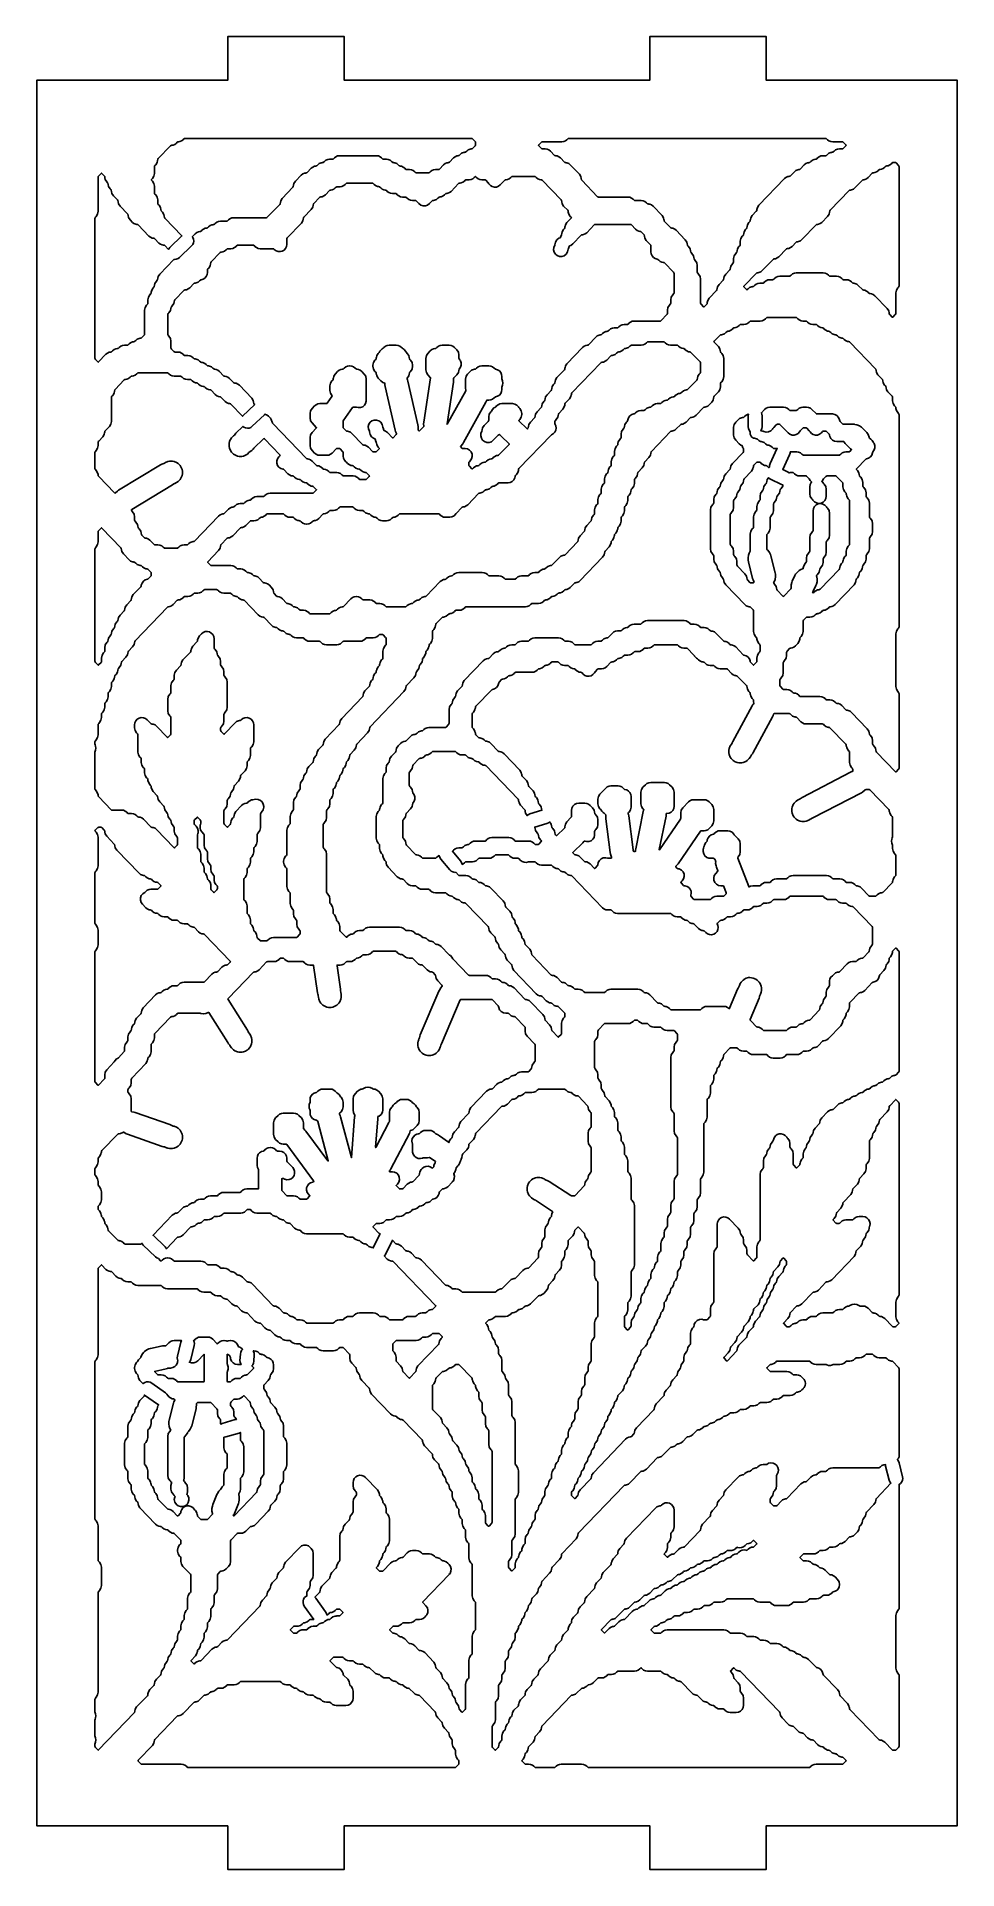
# Model space of a CAD drawing. Header units: millimetres. Extents: x 0 to 63, y 0 to 126.
import ezdxf

# ---------------------------------------------------------------- set-up
doc = ezdxf.new("R2010")
doc.units = ezdxf.units.MM
doc.layers.add('CUT', color=1, linetype='Continuous')

msp = doc.modelspace()

# ---------------------------------------------------------------- linework, layer by layer
at = {"layer": 'CUT'}
for points in [[(13.134, 3), (13.134, 0), (21.134, 0), (21.134, 3), (42.134, 3), (42.134, 0), (50.134, 0), (50.134, 3), (63.2679, 3), (63.2679, 123), (50.134, 123), (50.134, 126), (42.134, 126), (42.134, 123), (21.134, 123), (21.134, 126), (13.134, 126), (13.134, 123), (0, 123), (0, 3)], [(9.5013, 118.5968), (9.6061, 118.6801), (9.6627, 118.739), (9.6878, 118.7589), (9.7529, 118.7677), (9.7526, 118.7703), (9.8331, 118.7811), (9.9562, 118.8336), (10.061, 118.9168), (10.1176, 118.9758), (10.1427, 118.9957), (10.1745, 119), (29.8946, 119), (29.9263, 118.9957), (29.9515, 118.9758), (30.1224, 118.7978), (30.147, 118.7597), (30.1556, 118.7152), (30.1556, 118.5744), (30.147, 118.5299), (30.1224, 118.4918), (29.9515, 118.3139), (29.9263, 118.2939), (29.8612, 118.2851), (29.8616, 118.2826), (29.7811, 118.2717), (29.658, 118.2193), (29.5532, 118.136), (29.4966, 118.0771), (29.4715, 118.0571), (29.4064, 118.0484), (29.4067, 118.0458), (29.3262, 118.0349), (29.2031, 117.9825), (29.0983, 117.8992), (29.0417, 117.8403), (29.0166, 117.8204), (28.9515, 117.8116), (28.9518, 117.809), (28.8714, 117.7982), (28.7482, 117.7457), (28.6434, 117.6624), (28.3594, 117.3667), (28.3343, 117.3468), (28.2692, 117.338), (28.2695, 117.3354), (28.189, 117.3246), (28.0659, 117.2721), (27.9611, 117.1889), (27.6771, 116.8932), (27.6519, 116.8732), (27.6202, 116.8689), (27.4119, 116.8689), (27.2793, 116.851), (27.1561, 116.7985), (27.0513, 116.7153), (26.9947, 116.6564), (26.9696, 116.6364), (26.9378, 116.6321), (26.0953, 116.6321), (26.0635, 116.6364), (26.0384, 116.6564), (25.9818, 116.7153), (25.877, 116.7985), (25.7539, 116.851), (25.6212, 116.8689), (25.413, 116.8689), (25.3812, 116.8732), (25.3561, 116.8932), (25.2995, 116.9521), (25.1947, 117.0353), (25.0716, 117.0878), (24.9911, 117.0987), (24.9914, 117.1012), (24.9263, 117.11), (24.9012, 117.13), (24.8446, 117.1889), (24.7398, 117.2721), (24.6167, 117.3246), (24.5362, 117.3354), (24.5365, 117.338), (24.4714, 117.3468), (24.4463, 117.3667), (24.3897, 117.4256), (24.2849, 117.5089), (24.1618, 117.5614), (24.0291, 117.5793), (23.8209, 117.5793), (23.7891, 117.5836), (23.764, 117.6035), (23.7074, 117.6624), (23.6026, 117.7457), (23.4795, 117.7982), (23.3468, 117.8161), (20.8162, 117.8161), (20.6835, 117.7982), (20.5604, 117.7457), (20.4556, 117.6624), (20.399, 117.6035), (20.3739, 117.5836), (20.3421, 117.5793), (20.1338, 117.5793), (20.0012, 117.5614), (19.878, 117.5089), (19.7732, 117.4256), (19.7167, 117.3667), (19.6915, 117.3468), (19.6264, 117.338), (19.6268, 117.3354), (19.5463, 117.3246), (19.4232, 117.2721), (19.3184, 117.1889), (19.2618, 117.13), (19.2367, 117.11), (19.1716, 117.1012), (19.1719, 117.0987), (19.0914, 117.0878), (18.9683, 117.0353), (18.8635, 116.9521), (18.5795, 116.6564), (18.5543, 116.6364), (18.4892, 116.6276), (18.4896, 116.6251), (18.4091, 116.6142), (18.286, 116.5618), (18.1812, 116.4785), (17.7858, 116.0669), (17.6826, 115.9072), (17.6578, 115.7796), (17.6555, 115.7801), (17.6378, 115.6885), (17.6132, 115.6504), (16.876, 114.883), (16.7728, 114.7233), (16.7481, 114.5957), (16.7458, 114.5961), (16.728, 114.5045), (16.7034, 114.4665), (15.8502, 113.5782), (15.8251, 113.5582), (15.7933, 113.5539), (13.5381, 113.5539), (13.4054, 113.536), (13.2823, 113.4835), (13.1775, 113.4003), (13.1209, 113.3414), (13.0958, 113.3214), (13.064, 113.3171), (12.6283, 113.3171), (12.4957, 113.2992), (12.3725, 113.2467), (12.2677, 113.1635), (12.2111, 113.1046), (12.186, 113.0846), (12.1209, 113.0758), (12.1213, 113.0733), (12.0408, 113.0624), (11.9176, 113.01), (11.8128, 112.9267), (11.7562, 112.8678), (11.7311, 112.8478), (11.666, 112.8391), (11.6664, 112.8365), (11.5859, 112.8256), (11.4628, 112.7732), (11.358, 112.6899), (11.3014, 112.631), (11.2763, 112.6111), (11.2112, 112.6023), (11.2115, 112.5997), (11.131, 112.5888), (11.0079, 112.5364), (10.9031, 112.4531), (10.6952, 112.2366), (10.7304, 112.1888), (10.776, 112.0721), (10.7898, 111.9476), (10.771, 111.8237), (10.7207, 111.7089), (10.6424, 111.6111), (9.8143, 110.8156), (9.7134, 110.7414), (9.5967, 110.6957), (9.4721, 110.6819), (9.4346, 110.6876), (8.4608, 109.6737), (8.3575, 109.514), (8.3328, 109.3864), (8.3305, 109.3868), (8.3127, 109.2952), (8.2881, 109.2572), (8.2333, 109.2001), (8.1301, 109.0404), (8.1054, 108.9128), (8.103, 108.9133), (8.0853, 108.8217), (8.0607, 108.7836), (8.0059, 108.7265), (7.9026, 108.5668), (7.8779, 108.4392), (7.8756, 108.4397), (7.8579, 108.3481), (7.8332, 108.31), (7.7784, 108.253), (7.6752, 108.0933), (7.639, 107.9066), (7.639, 107.6822), (7.6304, 107.6377), (7.6058, 107.5996), (7.551, 107.5426), (7.4478, 107.3829), (7.4116, 107.1962), (7.4116, 105.5511), (7.403, 105.5066), (7.3784, 105.4686), (7.2074, 105.2906), (7.1823, 105.2707), (7.1172, 105.2619), (7.1176, 105.2593), (7.0371, 105.2485), (6.914, 105.196), (6.8092, 105.1127), (6.7526, 105.0538), (6.7275, 105.0339), (6.6624, 105.0251), (6.6627, 105.0226), (6.5822, 105.0117), (6.4591, 104.9592), (6.3543, 104.876), (6.2977, 104.8171), (6.2726, 104.7971), (6.2408, 104.7928), (6.0325, 104.7928), (5.8999, 104.7749), (5.7768, 104.7224), (5.672, 104.6392), (5.6154, 104.5803), (5.5903, 104.5603), (5.5252, 104.5515), (5.5255, 104.549), (5.445, 104.5381), (5.3219, 104.4856), (5.2171, 104.4024), (5.1605, 104.3435), (5.1354, 104.3235), (5.0703, 104.3147), (5.0706, 104.3122), (4.9901, 104.3013), (4.867, 104.2489), (4.7622, 104.1656), (4.2554, 103.638), (4.2274, 103.617), (4.1995, 103.638), (4.0332, 103.8111), (4.0086, 103.8491), (4, 103.8936), (4, 113.5059), (4.0086, 113.5504), (4.0332, 113.5885), (4.088, 113.6456), (4.1913, 113.8053), (4.2274, 113.9919), (4.2274, 116.3474), (4.2361, 116.3919), (4.2607, 116.4299), (4.4269, 116.603), (4.4549, 116.624), (4.4828, 116.603), (4.6491, 116.4299), (4.6737, 116.3919), (4.6914, 116.3003), (4.6938, 116.3007), (4.7185, 116.1731), (4.8217, 116.0134), (4.8765, 115.9564), (4.9011, 115.9183), (4.9189, 115.8267), (4.9212, 115.8271), (4.9459, 115.6995), (5.0492, 115.5399), (5.104, 115.4828), (5.1286, 115.4447), (5.1463, 115.3531), (5.1486, 115.3536), (5.1734, 115.226), (5.2766, 115.0663), (5.5588, 114.7724), (5.5835, 114.7344), (5.6012, 114.6428), (5.6035, 114.6432), (5.6282, 114.5156), (5.7315, 114.3559), (6.2412, 113.8253), (6.2658, 113.7872), (6.2835, 113.6956), (6.2858, 113.6961), (6.3106, 113.5685), (6.4138, 113.4088), (6.5817, 113.234), (6.6865, 113.1507), (6.8097, 113.0983), (6.8901, 113.0874), (6.8898, 113.0848), (6.9549, 113.076), (6.98, 113.0561), (7.7189, 112.2868), (7.8237, 112.2036), (7.9469, 112.1511), (8.0273, 112.1402), (8.027, 112.1377), (8.0921, 112.1289), (8.1172, 112.1089), (8.4012, 111.8133), (8.506, 111.73), (8.6292, 111.6775), (8.7097, 111.6667), (8.7093, 111.6641), (8.7744, 111.6553), (8.7995, 111.6354), (9.0538, 111.3707), (9.071, 111.4101), (9.1493, 111.508), (9.9774, 112.3034), (8.8095, 113.5193), (8.7849, 113.5574), (8.7671, 113.649), (8.7648, 113.6485), (8.7401, 113.7761), (8.6368, 113.9358), (8.582, 113.9929), (8.5574, 114.031), (8.5397, 114.1226), (8.5374, 114.1221), (8.5126, 114.2497), (8.4094, 114.4094), (8.3546, 114.4665), (8.33, 114.5045), (8.3214, 114.549), (8.3214, 114.7734), (8.2852, 114.9601), (8.182, 115.1198), (8.1272, 115.1768), (8.1025, 115.2149), (8.0939, 115.2594), (8.0939, 115.7205), (8.0578, 115.9072), (7.9545, 116.0669), (7.893, 116.1309), (7.8736, 116.1586), (7.893, 116.1862), (7.9545, 116.2502), (8.0578, 116.4099), (8.0939, 116.5966), (8.0939, 117.0577), (8.1025, 117.1022), (8.1272, 117.1403), (8.182, 117.1974), (8.2852, 117.357), (8.3099, 117.4847), (8.3122, 117.4842), (8.33, 117.5758), (8.3546, 117.6139), (9.2078, 118.5022), (9.233, 118.5221), (9.298, 118.5309), (9.2977, 118.5335), (9.3782, 118.5443)], [(55.3679, 118.7632), (55.3996, 118.7589), (55.4248, 118.739), (55.6023, 118.5541), (55.6218, 118.5264), (55.6023, 118.4988), (55.4248, 118.3139), (55.3996, 118.2939), (55.3679, 118.2896), (55.1596, 118.2896), (55.027, 118.2717), (54.9038, 118.2193), (54.799, 118.136), (54.7424, 118.0771), (54.7173, 118.0571), (54.6522, 118.0484), (54.6526, 118.0458), (54.5721, 118.0349), (54.4489, 117.9825), (54.3441, 117.8992), (54.2876, 117.8403), (54.2624, 117.8204), (54.2307, 117.8161), (54.0224, 117.8161), (53.8898, 117.7982), (53.7666, 117.7457), (53.6618, 117.6624), (53.6052, 117.6035), (53.5801, 117.5836), (53.515, 117.5748), (53.5154, 117.5722), (53.4349, 117.5614), (53.3117, 117.5089), (53.2069, 117.4256), (53.1504, 117.3667), (53.1252, 117.3468), (53.0601, 117.338), (53.0605, 117.3354), (52.98, 117.3246), (52.8569, 117.2721), (52.7521, 117.1889), (52.468, 116.8932), (52.4429, 116.8732), (52.3778, 116.8644), (52.3782, 116.8619), (52.2977, 116.851), (52.1745, 116.7985), (52.0697, 116.7153), (51.7857, 116.4196), (51.7606, 116.3996), (51.6955, 116.3908), (51.6958, 116.3883), (51.6154, 116.3774), (51.4922, 116.325), (51.3874, 116.2417), (49.6274, 114.4094), (49.5242, 114.2497), (49.4995, 114.1221), (49.4971, 114.1226), (49.4794, 114.031), (49.4548, 113.9929), (49.1725, 113.699), (49.0693, 113.5394), (49.0446, 113.4118), (49.0423, 113.4122), (49.0245, 113.3206), (48.9999, 113.2825), (48.9451, 113.2255), (48.8419, 113.0658), (48.8171, 112.9382), (48.8148, 112.9386), (48.7971, 112.847), (48.7725, 112.809), (48.7177, 112.7519), (48.6144, 112.5922), (48.5897, 112.4646), (48.5874, 112.4651), (48.5696, 112.3734), (48.545, 112.3354), (48.4902, 112.2783), (48.387, 112.1186), (48.3508, 111.932), (48.3508, 111.7076), (48.3422, 111.6631), (48.3176, 111.625), (48.2628, 111.568), (48.1595, 111.4083), (48.1348, 111.2807), (48.1325, 111.2811), (48.1148, 111.1895), (48.0901, 111.1514), (48.0353, 111.0944), (47.9321, 110.9347), (47.8959, 110.748), (47.8959, 110.5237), (47.8873, 110.4792), (47.8627, 110.4411), (47.8079, 110.384), (47.7047, 110.2243), (47.6799, 110.0967), (47.6776, 110.0972), (47.6599, 110.0056), (47.6353, 109.9675), (47.353, 109.6737), (47.2498, 109.514), (47.2251, 109.3864), (47.2227, 109.3868), (47.205, 109.2952), (47.1804, 109.2572), (46.8981, 108.9633), (46.7949, 108.8036), (46.7702, 108.676), (46.7679, 108.6765), (46.7501, 108.5849), (46.7255, 108.5468), (46.2158, 108.0162), (46.1126, 107.8565), (46.0879, 107.7289), (46.0855, 107.7293), (46.0678, 107.6377), (46.0432, 107.5996), (45.8769, 107.4266), (45.849, 107.4056), (45.821, 107.4266), (45.6548, 107.5996), (45.6302, 107.6377), (45.6215, 107.6822), (45.6215, 109.3273), (45.5854, 109.514), (45.4821, 109.6737), (45.4273, 109.7307), (45.4027, 109.7688), (45.3941, 109.8133), (45.3941, 110.2745), (45.3579, 110.4611), (45.2547, 110.6208), (45.1999, 110.6779), (45.1753, 110.7159), (45.1575, 110.8075), (45.1552, 110.8071), (45.1305, 110.9347), (45.0273, 111.0944), (44.9725, 111.1514), (44.9478, 111.1895), (44.9301, 111.2811), (44.9278, 111.2807), (44.9031, 111.4083), (44.7998, 111.568), (44.745, 111.625), (44.7204, 111.6631), (44.7027, 111.7547), (44.7003, 111.7542), (44.6756, 111.8819), (44.5724, 112.0415), (43.9496, 112.6899), (43.8448, 112.7732), (43.7216, 112.8256), (43.6412, 112.8365), (43.6415, 112.8391), (43.5764, 112.8478), (43.5513, 112.8678), (43.1529, 113.2825), (43.1283, 113.3206), (43.1106, 113.4122), (43.1083, 113.4118), (43.0835, 113.5394), (42.9803, 113.699), (42.3575, 114.3474), (42.2527, 114.4307), (42.1296, 114.4831), (42.0491, 114.494), (42.0494, 114.4966), (41.9843, 114.5054), (41.9592, 114.5253), (41.9026, 114.5842), (41.7978, 114.6675), (41.6747, 114.7199), (41.542, 114.7378), (41.1064, 114.7378), (41.0746, 114.7421), (41.0495, 114.7621), (40.9929, 114.821), (40.8881, 114.9042), (40.7649, 114.9567), (40.6323, 114.9746), (38.6045, 114.9746), (38.5727, 114.9789), (38.5476, 114.9989), (37.4669, 116.124), (37.4423, 116.162), (37.4246, 116.2536), (37.4223, 116.2532), (37.3975, 116.3808), (37.2943, 116.5405), (36.6715, 117.1889), (36.5667, 117.2721), (36.4436, 117.3246), (36.3631, 117.3354), (36.3634, 117.338), (36.2983, 117.3468), (36.2732, 117.3667), (35.9892, 117.6624), (35.8844, 117.7457), (35.7612, 117.7982), (35.6808, 117.809), (35.6811, 117.8116), (35.616, 117.8204), (35.5909, 117.8403), (35.3069, 118.136), (35.2021, 118.2193), (35.0789, 118.2717), (34.9463, 118.2896), (34.738, 118.2896), (34.7062, 118.2939), (34.6811, 118.3139), (34.5035, 118.4988), (34.4841, 118.5264), (34.5035, 118.5541), (34.6811, 118.739), (34.7062, 118.7589), (34.738, 118.7632), (36.0835, 118.7632), (36.2161, 118.7811), (36.3393, 118.8336), (36.4441, 118.9168), (36.5007, 118.9758), (36.5258, 118.9957), (36.5576, 119), (54.2307, 119), (54.2624, 118.9957), (54.2876, 118.9758), (54.3441, 118.9168), (54.4489, 118.8336), (54.5721, 118.7811), (54.7047, 118.7632)], [(51.6016, 111.4299), (51.682, 111.4407), (51.8052, 111.4932), (51.91, 111.5765), (52.194, 111.8722), (52.2191, 111.8921), (52.2842, 111.9009), (52.2839, 111.9035), (52.3644, 111.9143), (52.4875, 111.9668), (52.5923, 112.05), (53.5587, 113.0561), (53.5838, 113.076), (53.6489, 113.0848), (53.6485, 113.0874), (53.729, 113.0983), (53.8521, 113.1507), (53.957, 113.234), (54.3523, 113.6456), (54.4555, 113.8053), (54.4803, 113.9329), (54.4826, 113.9324), (54.5003, 114.024), (54.5249, 114.0621), (55.8331, 115.424), (55.8582, 115.4439), (55.9233, 115.4527), (55.9229, 115.4552), (56.0034, 115.4661), (56.1265, 115.5186), (56.2314, 115.6018), (56.7428, 116.1343), (56.7679, 116.1543), (56.833, 116.1631), (56.8327, 116.1656), (56.9132, 116.1765), (57.0363, 116.2289), (57.1411, 116.3122), (57.4251, 116.6079), (57.4503, 116.6278), (57.5154, 116.6366), (57.515, 116.6392), (57.5955, 116.6501), (57.7186, 116.7025), (57.8234, 116.7858), (57.88, 116.8447), (57.9051, 116.8646), (57.9702, 116.8734), (57.9699, 116.876), (58.0504, 116.8868), (58.1735, 116.9393), (58.2783, 117.0226), (58.3349, 117.0815), (58.36, 117.1014), (58.4251, 117.1102), (58.4248, 117.1128), (58.5052, 117.1236), (58.6284, 117.1761), (58.7332, 117.2593), (58.7898, 117.3183), (58.8149, 117.3382), (58.8467, 117.3425), (59.0069, 117.3425), (59.0387, 117.3382), (59.0638, 117.3183), (59.2347, 117.1403), (59.2593, 117.1022), (59.2679, 117.0577), (59.2679, 108.8662), (59.2593, 108.8217), (59.2347, 108.7836), (59.1799, 108.7265), (59.0767, 108.5668), (59.0405, 108.3802), (59.0405, 106.9719), (59.0319, 106.9274), (59.0073, 106.8893), (58.841, 106.7162), (58.8131, 106.6952), (58.7851, 106.7162), (58.6189, 106.8893), (58.5942, 106.9274), (58.5765, 107.019), (58.5742, 107.0185), (58.5495, 107.1461), (58.4462, 107.3058), (57.596, 108.191), (57.4912, 108.2742), (57.368, 108.3267), (57.2876, 108.3376), (57.2879, 108.3401), (57.2228, 108.3489), (57.1977, 108.3689), (57.1411, 108.4278), (57.0363, 108.511), (56.9132, 108.5635), (56.8327, 108.5743), (56.833, 108.5769), (56.7679, 108.5857), (56.7428, 108.6056), (56.4588, 108.9013), (56.354, 108.9846), (56.2308, 109.0371), (56.1504, 109.0479), (56.1507, 109.0505), (56.0856, 109.0593), (56.0605, 109.0792), (56.0039, 109.1381), (55.8991, 109.2214), (55.776, 109.2738), (55.6433, 109.2918), (55.4351, 109.2918), (55.4033, 109.296), (55.3782, 109.316), (55.3216, 109.3749), (55.2168, 109.4582), (55.0936, 109.5106), (54.961, 109.5285), (54.5253, 109.5285), (54.4935, 109.5328), (54.4684, 109.5528), (54.4118, 109.6117), (54.307, 109.6949), (54.1839, 109.7474), (54.0512, 109.7653), (52.2029, 109.7653), (52.0702, 109.7474), (51.9471, 109.6949), (51.8423, 109.6117), (51.7857, 109.5528), (51.7606, 109.5328), (51.7288, 109.5285), (51.0657, 109.5285), (50.933, 109.5106), (50.8099, 109.4582), (50.7051, 109.3749), (50.6485, 109.316), (50.6234, 109.296), (50.5916, 109.2918), (50.3834, 109.2918), (50.2507, 109.2738), (50.1276, 109.2214), (50.0228, 109.1381), (49.9662, 109.0792), (49.9411, 109.0593), (49.9093, 109.055), (49.7011, 109.055), (49.5684, 109.0371), (49.4453, 108.9846), (49.3405, 108.9013), (49.2839, 108.8424), (49.2588, 108.8225), (49.1937, 108.8137), (49.194, 108.8111), (49.1135, 108.8003), (48.9904, 108.7478), (48.8856, 108.6645), (48.8337, 108.6105), (48.8057, 108.5895), (48.7777, 108.6105), (48.6048, 108.7905), (48.5854, 108.8182), (48.6048, 108.8458), (49.4647, 109.7411), (49.4899, 109.761), (49.5549, 109.7698), (49.5546, 109.7724), (49.6351, 109.7832), (49.7582, 109.8357), (49.863, 109.919), (50.6019, 110.6882), (50.6271, 110.7082), (50.6922, 110.717), (50.6918, 110.7195), (50.7723, 110.7304), (50.8954, 110.7829), (51.0002, 110.8661), (51.5117, 111.3986), (51.5368, 111.4185), (51.6019, 111.4273)], [(10.8901, 109.0595), (10.8898, 109.062), (10.9703, 109.0729), (11.0934, 109.1253), (11.1982, 109.2086), (11.2548, 109.2675), (11.2799, 109.2875), (11.2999, 109.2902), (11.4376, 109.3294), (11.5585, 109.4061), (11.6527, 109.5139), (11.7125, 109.644), (11.733, 109.7857), (11.733, 109.9541), (11.7416, 109.9986), (11.7662, 110.0367), (11.821, 110.0938), (11.9242, 110.2535), (11.949, 110.3811), (11.9513, 110.3806), (11.969, 110.4722), (11.9936, 110.5103), (12.6194, 111.1618), (12.6446, 111.1818), (12.7097, 111.1905), (12.7093, 111.1931), (12.7898, 111.204), (12.9129, 111.2564), (13.0177, 111.3397), (13.0743, 111.3986), (13.0994, 111.4185), (13.1312, 111.4228), (13.3395, 111.4228), (13.4721, 111.4407), (13.5952, 111.4932), (13.7001, 111.5765), (13.7566, 111.6354), (13.7818, 111.6553), (13.8135, 111.6596), (14.8835, 111.6596), (14.9153, 111.6553), (14.9404, 111.6354), (14.997, 111.5765), (15.1018, 111.4932), (15.2249, 111.4407), (15.3576, 111.4228), (16.2482, 111.4228), (16.2799, 111.4185), (16.3051, 111.3986), (16.3309, 111.3717), (16.4481, 111.2813), (16.5866, 111.2292), (16.7343, 111.2198), (16.8782, 111.2542), (17.0058, 111.3291), (17.1059, 111.4381), (17.1696, 111.5717), (17.1915, 111.718), (17.1915, 112.0852), (17.2001, 112.1297), (17.2248, 112.1678), (18.1893, 113.172), (18.2926, 113.3317), (18.3173, 113.4593), (18.3196, 113.4588), (18.3373, 113.5504), (18.362, 113.5885), (18.8716, 114.1191), (18.9749, 114.2788), (18.9996, 114.4064), (19.0019, 114.406), (19.0197, 114.4976), (19.0443, 114.5357), (19.4426, 114.9504), (19.4678, 114.9703), (19.5329, 114.9791), (19.5325, 114.9817), (19.613, 114.9925), (19.7361, 115.045), (19.8409, 115.1283), (20.125, 115.424), (20.1501, 115.4439), (20.2152, 115.4527), (20.2148, 115.4552), (20.2953, 115.4661), (20.4184, 115.5186), (20.5233, 115.6018), (20.5798, 115.6607), (20.605, 115.6807), (20.6367, 115.685), (20.845, 115.685), (20.9776, 115.7029), (21.1008, 115.7554), (21.2056, 115.8386), (21.2622, 115.8975), (21.2873, 115.9175), (21.3191, 115.9218), (23.0714, 115.9218), (23.1031, 115.9175), (23.1283, 115.8975), (23.1848, 115.8386), (23.2896, 115.7554), (23.4128, 115.7029), (23.4933, 115.692), (23.4929, 115.6895), (23.558, 115.6807), (23.5831, 115.6607), (23.6397, 115.6018), (23.7445, 115.5186), (23.8677, 115.4661), (23.9481, 115.4552), (23.9478, 115.4527), (24.0129, 115.4439), (24.038, 115.424), (24.0946, 115.3651), (24.1994, 115.2818), (24.3226, 115.2293), (24.4552, 115.2114), (24.6634, 115.2114), (24.6952, 115.2071), (24.7203, 115.1872), (24.7769, 115.1283), (24.8817, 115.045), (25.0049, 114.9925), (25.1375, 114.9746), (25.3458, 114.9746), (25.3775, 114.9703), (25.4027, 114.9504), (25.4592, 114.8915), (25.5641, 114.8082), (25.6872, 114.7558), (25.8198, 114.7378), (26.0281, 114.7378), (26.0599, 114.7336), (26.085, 114.7136), (26.2697, 114.5213), (26.3979, 114.4249), (26.5501, 114.3741), (26.7105, 114.3741), (26.8627, 114.4249), (26.9909, 114.5213), (27.1756, 114.7136), (27.2007, 114.7336), (27.2658, 114.7423), (27.2655, 114.7449), (27.346, 114.7558), (27.4691, 114.8082), (27.5739, 114.8915), (27.6305, 114.9504), (27.6556, 114.9703), (27.7207, 114.9791), (27.7204, 114.9817), (27.8008, 114.9925), (27.924, 115.045), (28.0288, 115.1283), (28.0854, 115.1872), (28.1105, 115.2071), (28.1756, 115.2159), (28.1752, 115.2185), (28.2557, 115.2293), (28.3789, 115.2818), (28.4837, 115.3651), (28.9951, 115.8975), (29.0202, 115.9175), (29.0853, 115.9263), (29.085, 115.9288), (29.1655, 115.9397), (29.2886, 115.9922), (29.3934, 116.0754), (29.45, 116.1343), (29.4751, 116.1543), (29.5069, 116.1586), (29.7151, 116.1586), (29.8478, 116.1765), (29.9709, 116.2289), (30.0757, 116.3122), (30.1277, 116.3662), (30.1556, 116.3872), (30.1836, 116.3662), (30.2355, 116.3122), (30.3403, 116.2289), (30.4634, 116.1765), (30.5961, 116.1586), (30.8043, 116.1586), (30.8361, 116.1543), (30.8612, 116.1343), (31.0321, 115.9564), (31.082, 115.8793), (31.1811, 115.7672), (31.3089, 115.6895), (31.4541, 115.6531), (31.6035, 115.6613), (31.7438, 115.7133), (31.8624, 115.8044), (32.1793, 116.1343), (32.2044, 116.1543), (32.2695, 116.1631), (32.2692, 116.1656), (32.3496, 116.1765), (32.4728, 116.2289), (32.5776, 116.3122), (32.6342, 116.3711), (32.6593, 116.3911), (32.6911, 116.3953), (34.2159, 116.3953), (34.2477, 116.3911), (34.2728, 116.3711), (34.3294, 116.3122), (34.4342, 116.2289), (34.5574, 116.1765), (34.6378, 116.1656), (34.6375, 116.1631), (34.7026, 116.1543), (34.7277, 116.1343), (36.0358, 114.7724), (36.0604, 114.7344), (36.0782, 114.6428), (36.0805, 114.6432), (36.1052, 114.5156), (36.2085, 114.3559), (36.4907, 114.0621), (36.5153, 114.024), (36.5331, 113.9324), (36.5354, 113.9329), (36.5601, 113.8053), (36.6633, 113.6456), (36.7248, 113.5816), (36.7442, 113.5539), (36.7248, 113.5263), (36.4359, 113.2255), (36.3327, 113.0658), (36.3079, 112.9382), (36.3056, 112.9386), (36.2879, 112.847), (36.2633, 112.809), (36.2085, 112.7519), (36.1052, 112.5922), (36.0805, 112.4646), (36.0782, 112.4651), (36.0604, 112.3734), (36.055, 112.365), (35.9899, 112.2153), (35.9866, 112.1752), (35.8883, 112.1433), (35.7576, 112.0457), (35.7536, 112.0415), (35.6503, 111.8819), (35.6142, 111.6952), (35.6142, 111.6932), (35.6171, 111.6752), (35.6041, 111.6608), (35.6001, 111.6546), (35.535, 111.505), (35.5216, 111.3424), (35.5613, 111.1841), (35.6498, 111.047), (35.7778, 110.9457), (35.9315, 110.891), (36.0946, 110.8888), (36.2498, 110.9391), (36.3806, 111.0368), (36.3845, 111.0409), (36.4878, 111.2006), (36.5239, 111.3873), (36.5239, 111.3893), (36.521, 111.4073), (36.5341, 111.4217), (36.538, 111.4278), (36.6031, 111.5775), (36.6064, 111.6176), (36.7047, 111.6495), (36.8354, 111.7471), (37.4104, 112.3457), (37.4355, 112.3657), (37.5006, 112.3745), (37.5003, 112.377), (37.5808, 112.3879), (37.7039, 112.4404), (37.8087, 112.5236), (38.3202, 113.0561), (38.3453, 113.076), (38.3771, 113.0803), (40.8117, 113.0803), (40.8435, 113.076), (40.8686, 113.0561), (41.1526, 112.7604), (41.2574, 112.6771), (41.3806, 112.6247), (41.461, 112.6138), (41.4607, 112.6113), (41.5258, 112.6025), (41.5509, 112.5825), (41.7218, 112.4046), (41.7464, 112.3665), (41.7642, 112.2749), (41.7665, 112.2754), (41.7912, 112.1477), (41.8945, 111.9881), (42.1767, 111.6942), (42.2013, 111.6562), (42.2099, 111.6116), (42.2099, 111.2064), (42.2304, 111.0647), (42.2902, 110.9346), (42.3845, 110.8268), (42.5053, 110.7502), (42.643, 110.7109), (42.663, 110.7082), (42.6881, 110.6882), (42.7447, 110.6293), (42.8495, 110.5461), (42.9726, 110.4936), (43.0531, 110.4827), (43.0528, 110.4802), (43.1179, 110.4714), (43.143, 110.4514), (43.7688, 109.7999), (43.7934, 109.7619), (43.802, 109.7174), (43.802, 108.3926), (43.7934, 108.3481), (43.7688, 108.31), (43.714, 108.253), (43.6107, 108.0933), (43.5746, 107.9066), (43.5746, 107.6822), (43.566, 107.6377), (43.5413, 107.5996), (43.4865, 107.5426), (43.3833, 107.3829), (43.3471, 107.1962), (43.3471, 106.9719), (43.3385, 106.9274), (43.3139, 106.8893), (42.9155, 106.4746), (42.8904, 106.4546), (42.8586, 106.4503), (41.0583, 106.4503), (40.9257, 106.4324), (40.8025, 106.3799), (40.6977, 106.2967), (40.6411, 106.2378), (40.616, 106.2178), (40.5842, 106.2135), (40.376, 106.2135), (40.2434, 106.1956), (40.1202, 106.1431), (40.0154, 106.0599), (39.9588, 106.001), (39.9337, 105.981), (39.9019, 105.9767), (39.6937, 105.9767), (39.561, 105.9588), (39.4379, 105.9064), (39.3331, 105.8231), (39.2765, 105.7642), (39.2514, 105.7443), (39.1863, 105.7355), (39.1866, 105.7329), (39.1062, 105.722), (38.983, 105.6696), (38.8782, 105.5863), (38.8216, 105.5274), (38.7965, 105.5075), (38.7314, 105.4987), (38.7318, 105.4961), (38.6513, 105.4853), (38.5281, 105.4328), (38.4233, 105.3495), (37.9119, 104.8171), (37.8867, 104.7971), (37.8217, 104.7883), (37.822, 104.7858), (37.7415, 104.7749), (37.6184, 104.7224), (37.5136, 104.6392), (36.4359, 103.5172), (36.3327, 103.3575), (36.3079, 103.2299), (36.3056, 103.2304), (36.2879, 103.1388), (36.2633, 103.1007), (35.7536, 102.5701), (35.6503, 102.4104), (35.6256, 102.2828), (35.6233, 102.2832), (35.6056, 102.1916), (35.5809, 102.1536), (35.5261, 102.0965), (35.4229, 101.9368), (35.3982, 101.8092), (35.3959, 101.8097), (35.3781, 101.7181), (35.3535, 101.68), (35.0713, 101.3861), (34.968, 101.2265), (34.9433, 101.0989), (34.941, 101.0993), (34.9232, 101.0077), (34.8986, 100.9696), (34.8438, 100.9126), (34.7406, 100.7529), (34.7159, 100.6253), (34.7135, 100.6257), (34.6958, 100.5341), (34.6712, 100.4961), (34.3889, 100.2022), (34.2857, 100.0425), (34.261, 99.9149), (34.2587, 99.9154), (34.2409, 99.8238), (34.2163, 99.7857), (33.9341, 99.4919), (33.8308, 99.3322), (33.8061, 99.2046), (33.8038, 99.205), (33.786, 99.1134), (33.7614, 99.0753), (33.7414, 99.0545), (33.7139, 99.0337), (33.6857, 99.0533), (33.151, 99.567), (33.1302, 99.5944), (33.1499, 99.6226), (33.2004, 99.6752), (33.3036, 99.8348), (33.3398, 100.0215), (33.3398, 100.0926), (33.3036, 100.2793), (33.2004, 100.439), (33.1456, 100.4961), (33.1179, 100.5389), (33.0063, 100.661), (32.8611, 100.7401), (32.698, 100.7674), (31.9607, 100.7674), (31.8281, 100.7495), (31.7049, 100.6971), (31.6001, 100.6138), (31.5435, 100.5549), (31.4865, 100.5096), (31.4218, 100.4698), (31.3239, 100.3588), (31.2596, 100.2593), (31.2048, 100.2022), (31.1015, 100.0425), (31.0654, 99.8558), (31.0654, 99.6315), (31.0568, 99.587), (31.0321, 99.5489), (30.7499, 99.2551), (30.6467, 99.0954), (30.6219, 98.9678), (30.6196, 98.9682), (30.6019, 98.8766), (30.5964, 98.8682), (30.5313, 98.7185), (30.5179, 98.5559), (30.5576, 98.3976), (30.6461, 98.2605), (30.7741, 98.1593), (30.9278, 98.1046), (31.091, 98.1023), (31.2462, 98.1527), (31.3769, 98.2503), (31.7244, 98.6121), (31.7495, 98.6321), (31.7813, 98.6364), (31.7964, 98.6364), (31.8334, 98.6304), (31.8595, 98.6034), (31.8621, 98.5998), (31.9258, 98.5253), (32.4591, 98.013), (32.4798, 97.9856), (32.4602, 97.9574), (31.771, 97.2399), (31.7459, 97.2199), (31.6808, 97.2111), (31.6811, 97.2086), (31.6006, 97.1977), (31.4775, 97.1453), (31.3727, 97.062), (31.3161, 97.0031), (31.291, 96.9832), (31.2259, 96.9744), (31.2262, 96.9718), (31.1458, 96.9609), (31.0226, 96.9085), (30.9178, 96.8252), (30.8612, 96.7663), (30.8361, 96.7464), (30.771, 96.7376), (30.7714, 96.735), (30.6909, 96.7242), (30.5677, 96.6717), (30.4629, 96.5884), (30.4063, 96.5295), (30.3812, 96.5096), (30.3161, 96.5008), (30.3165, 96.4982), (30.236, 96.4874), (30.1129, 96.4349), (30.008, 96.3517), (29.9561, 96.2976), (29.9282, 96.2766), (29.9002, 96.2976), (29.734, 96.4707), (29.7094, 96.5088), (29.7007, 96.5533), (29.7007, 96.6941), (29.7094, 96.7386), (29.734, 96.7767), (29.7975, 96.8429), (29.8911, 96.9801), (29.9345, 97.1404), (29.9231, 97.3061), (29.858, 97.4589), (29.7464, 97.5819), (29.6007, 97.6616), (29.4369, 97.6892), (29.2795, 97.6892), (29.2477, 97.6935), (29.2226, 97.7135), (29.1436, 97.7957), (29.1246, 97.8224), (29.1419, 97.8502), (29.2802, 98.0134), (29.3359, 98.094), (30.8762, 100.868), (30.9152, 100.9579), (30.918, 100.9667), (30.9341, 100.9986), (30.9695, 101.0042), (31.0798, 101.0042), (31.2124, 101.0221), (31.3356, 101.0746), (31.4404, 101.1579), (31.497, 101.2168), (31.5221, 101.2367), (31.5421, 101.2394), (31.6797, 101.2787), (31.8006, 101.3554), (31.8948, 101.4632), (31.9546, 101.5932), (31.9751, 101.7349), (31.9751, 101.9034), (31.988, 101.9699), (32.0232, 102.0466), (32.0437, 102.1882), (32.0232, 102.3297), (31.988, 102.4064), (31.9751, 102.4729), (31.9751, 102.6414), (31.9546, 102.7831), (31.8948, 102.9132), (31.8006, 103.0209), (31.6797, 103.0976), (31.5421, 103.1369), (31.5221, 103.1396), (31.497, 103.1595), (31.4404, 103.2185), (31.3356, 103.3017), (31.2124, 103.3542), (31.0798, 103.3721), (30.5961, 103.3721), (30.4634, 103.3542), (30.3403, 103.3017), (30.2355, 103.2185), (30.1789, 103.1595), (30.1538, 103.1396), (30.0887, 103.1308), (30.089, 103.1283), (30.0086, 103.1174), (29.8854, 103.0649), (29.7806, 102.9817), (29.6127, 102.8069), (29.5095, 102.6472), (29.4733, 102.4605), (29.4733, 101.8284), (29.4939, 101.6865), (29.4812, 101.6514), (28.2127, 99.367), (28.1998, 99.3505), (28.1998, 99.3714), (28.6458, 102.2459), (28.6512, 102.3437), (28.6457, 102.4753), (28.6486, 102.5073), (28.6676, 102.5333), (28.879, 102.7534), (28.9823, 102.9131), (29.007, 103.0407), (29.0093, 103.0402), (29.027, 103.1318), (29.0777, 103.2102), (29.0747, 103.2122), (29.1145, 103.2689), (29.1604, 103.4143), (29.1604, 103.5667), (29.1145, 103.7121), (29.0747, 103.7688), (29.0777, 103.7708), (29.027, 103.8491), (29.0184, 103.8936), (29.0184, 104.118), (28.9823, 104.3047), (28.879, 104.4644), (28.7111, 104.6392), (28.6063, 104.7224), (28.4832, 104.7749), (28.3505, 104.7928), (27.8668, 104.7928), (27.7342, 104.7749), (27.611, 104.7224), (27.5062, 104.6392), (27.4496, 104.5803), (27.4245, 104.5603), (27.3594, 104.5515), (27.3598, 104.549), (27.2793, 104.5381), (27.1561, 104.4856), (27.0513, 104.4024), (26.8834, 104.2276), (26.7802, 104.0679), (26.744, 103.8812), (26.744, 103.0998), (26.7802, 102.9131), (26.8834, 102.7534), (27.0525, 102.5773), (27.0719, 102.5505), (27.07, 102.5398), (26.5982, 99.4841), (26.5928, 99.3866), (26.5994, 99.2313), (26.5964, 99.1993), (26.5774, 99.1733), (26.3171, 98.9023), (26.2891, 98.8812), (26.2612, 98.9023), (26.2449, 98.9192), (26.2209, 98.9558), (26.2116, 98.9987), (26.2058, 99.2053), (26.1934, 99.3026), (25.5063, 102.3105), (25.4753, 102.4035), (25.4534, 102.4523), (25.4442, 102.4852), (25.464, 102.513), (25.4674, 102.5166), (25.5707, 102.6763), (25.5954, 102.8039), (25.5977, 102.8034), (25.6154, 102.8951), (25.64, 102.9331), (25.6948, 102.9902), (25.7981, 103.1499), (25.8343, 103.3365), (25.8343, 103.4076), (25.7981, 103.5943), (25.6948, 103.754), (25.64, 103.8111), (25.6154, 103.8491), (25.5977, 103.9407), (25.5954, 103.9403), (25.5707, 104.0679), (25.4674, 104.2276), (25.4126, 104.2846), (25.3483, 104.3841), (25.2504, 104.4952), (25.1857, 104.5349), (25.1286, 104.5803), (25.0721, 104.6392), (24.9673, 104.7224), (24.8441, 104.7749), (24.7115, 104.7928), (24.2278, 104.7928), (24.0951, 104.7749), (23.972, 104.7224), (23.8672, 104.6392), (23.8106, 104.5803), (23.7535, 104.5349), (23.6888, 104.4952), (23.591, 104.3841), (23.5266, 104.2846), (23.4718, 104.2276), (23.3686, 104.0679), (23.3439, 103.9403), (23.3415, 103.9407), (23.3238, 103.8491), (23.2992, 103.8111), (23.2444, 103.754), (23.1411, 103.5943), (23.105, 103.4076), (23.105, 103.3365), (23.1411, 103.1499), (23.2444, 102.9902), (23.2992, 102.9331), (23.3238, 102.8951), (23.3415, 102.8034), (23.3439, 102.8039), (23.3686, 102.6763), (23.4718, 102.5166), (23.652, 102.329), (23.7818, 102.2318), (23.9211, 102.1861), (23.925, 102.1842), (23.9314, 102.1495), (23.9342, 102.0515), (23.9465, 101.9542), (24.6336, 98.9463), (24.6647, 98.8533), (24.7261, 98.7163), (24.7352, 98.6834), (24.7155, 98.6556), (24.4976, 98.4287), (24.4696, 98.4077), (24.4416, 98.4287), (24.0988, 98.7856), (23.9681, 98.8833), (23.8697, 98.9152), (23.8664, 98.9553), (23.8014, 99.1049), (23.7974, 99.1111), (23.7844, 99.1255), (23.7873, 99.1435), (23.7873, 99.1455), (23.7511, 99.3322), (23.6479, 99.4919), (23.6439, 99.496), (23.5132, 99.5936), (23.358, 99.644), (23.1948, 99.6417), (23.0411, 99.587), (22.9132, 99.4858), (22.8247, 99.3487), (22.785, 99.1904), (22.7984, 99.0278), (22.8634, 98.8781), (22.8674, 98.872), (22.8804, 98.8576), (22.8775, 98.8396), (22.8775, 98.8376), (22.9137, 98.6509), (23.0169, 98.4912), (23.0209, 98.4871), (23.1516, 98.3894), (23.25, 98.3575), (23.2533, 98.3174), (23.3183, 98.1678), (23.3238, 98.1593), (23.3415, 98.0677), (23.3439, 98.0682), (23.3686, 97.9406), (23.4718, 97.7809), (23.5333, 97.7169), (23.5527, 97.6892), (23.5333, 97.6616), (23.3557, 97.4767), (23.3306, 97.4567), (23.2988, 97.4524), (23.1386, 97.4524), (23.1068, 97.4567), (23.0817, 97.4767), (22.7977, 97.7724), (22.6929, 97.8556), (22.5697, 97.9081), (22.4892, 97.919), (22.4896, 97.9215), (22.4245, 97.9303), (22.3994, 97.9502), (21.6605, 98.7195), (21.5556, 98.8028), (21.4325, 98.8552), (21.352, 98.8661), (21.3524, 98.8687), (21.2873, 98.8774), (21.2622, 98.8974), (21.0912, 99.0753), (21.0666, 99.1134), (21.058, 99.1579), (21.058, 99.5384), (21.0623, 99.5706), (21.0627, 99.5716), (21.0709, 99.5826), (21.7022, 100.4977), (21.7281, 100.5246), (21.7652, 100.5307), (21.9342, 100.5307), (21.9809, 100.5243), (22.1061, 100.4926), (22.2598, 100.502), (22.4034, 100.5578), (22.5232, 100.6546), (22.6078, 100.7833), (22.6493, 100.9316), (22.6466, 101.0042), (22.6501, 101.0042), (22.6501, 102.4605), (22.6139, 102.6472), (22.5107, 102.8069), (22.3428, 102.9817), (22.238, 103.0649), (22.1148, 103.1174), (22.0344, 103.1283), (22.0347, 103.1308), (21.9696, 103.1396), (21.9445, 103.1595), (21.8879, 103.2185), (21.7831, 103.3017), (21.6599, 103.3542), (21.5273, 103.3721), (21.4985, 103.3721), (21.3658, 103.3542), (21.2427, 103.3017), (21.1379, 103.2185), (21.0813, 103.1595), (21.0562, 103.1396), (20.9911, 103.1308), (20.9914, 103.1283), (20.9109, 103.1174), (20.7878, 103.0649), (20.683, 102.9817), (20.5151, 102.8069), (20.4118, 102.6472), (20.3871, 102.5196), (20.3848, 102.52), (20.3671, 102.4284), (20.3425, 102.3903), (20.2877, 102.3333), (20.1844, 102.1736), (20.1482, 101.9869), (20.1482, 101.679), (20.1844, 101.4924), (20.2623, 101.3719), (20.261, 101.371), (20.3063, 101.3038), (20.2903, 101.2692), (19.9662, 100.8006), (19.9401, 100.7735), (19.903, 100.7674), (19.4515, 100.7674), (19.3189, 100.7495), (19.1957, 100.6971), (19.0909, 100.6138), (18.923, 100.439), (18.8198, 100.2793), (18.7836, 100.0926), (18.7836, 99.7847), (18.8198, 99.5981), (18.923, 99.4384), (19.2119, 99.1376), (19.2313, 99.1099), (19.2119, 99.0823), (18.923, 98.7815), (18.8198, 98.6218), (18.7836, 98.4351), (18.7836, 97.8905), (18.8198, 97.7038), (18.923, 97.5441), (19.0909, 97.3693), (19.1957, 97.286), (19.3189, 97.2336), (19.4515, 97.2156), (19.9352, 97.2156), (20.0679, 97.2336), (20.191, 97.286), (20.2958, 97.3693), (20.5798, 97.665), (20.605, 97.6849), (20.6367, 97.6892), (20.797, 97.6892), (20.8287, 97.6849), (20.8539, 97.665), (21.0248, 97.487), (21.0494, 97.449), (21.058, 97.4045), (21.058, 97.1584), (21.0803, 97.0107), (21.1453, 96.8762), (21.247, 96.7669), (21.3087, 96.7178), (21.3653, 96.6589), (21.4701, 96.5757), (21.5933, 96.5232), (21.6737, 96.5123), (21.6734, 96.5098), (21.7385, 96.501), (21.7636, 96.481), (21.8202, 96.4221), (21.925, 96.3389), (22.0481, 96.2864), (22.1286, 96.2755), (22.1283, 96.273), (22.1934, 96.2642), (22.2185, 96.2443), (22.2751, 96.1853), (22.3799, 96.1021), (22.503, 96.0496), (22.5835, 96.0388), (22.5832, 96.0362), (22.6483, 96.0274), (22.6734, 96.0075), (22.851, 95.8226), (22.8704, 95.7949), (22.851, 95.7673), (22.6734, 95.5824), (22.6483, 95.5624), (22.6165, 95.5581), (22.2288, 95.5581), (22.197, 95.5624), (22.1719, 95.5824), (22.1153, 95.6413), (22.0105, 95.7245), (21.8874, 95.777), (21.7547, 95.7949), (21.0916, 95.7949), (21.0598, 95.7992), (21.0347, 95.8192), (20.9781, 95.8781), (20.8733, 95.9613), (20.7502, 96.0138), (20.6175, 96.0317), (20.1819, 96.0317), (20.1501, 96.036), (20.125, 96.056), (20.0684, 96.1149), (19.9636, 96.1981), (19.8404, 96.2506), (19.76, 96.2615), (19.7603, 96.264), (19.6952, 96.2728), (19.6701, 96.2927), (19.6135, 96.3517), (19.5087, 96.4349), (19.3855, 96.4874), (19.3051, 96.4982), (19.3054, 96.5008), (19.2403, 96.5096), (19.2152, 96.5295), (18.9312, 96.8252), (18.8264, 96.9085), (18.7032, 96.9609), (18.6227, 96.9718), (18.6231, 96.9744), (18.558, 96.9832), (18.5329, 97.0031), (16.2279, 99.4028), (16.2073, 99.4318), (16.1959, 99.4657), (16.1911, 99.4925), (16.1201, 99.6742), (16.0591, 99.7696), (15.924, 99.9103), (15.8311, 99.9751), (15.6758, 100.0432), (15.6472, 100.0074), (14.8191, 99.212), (14.7182, 99.1378), (14.6015, 99.0922), (14.4769, 99.0783), (14.3531, 99.0971), (14.2383, 99.1474), (14.1714, 99.2009), (13.6939, 98.7423), (13.6302, 98.6678), (13.5914, 98.6122), (13.5259, 98.5479), (13.5244, 98.5469), (13.3864, 98.409), (13.3111, 98.2962), (13.2603, 98.1984), (13.2541, 98.1822), (13.2209, 98.0203), (13.2183, 97.948), (13.2268, 97.9477), (13.2268, 97.8285), (13.2489, 97.7174), (13.3235, 97.5372), (13.3864, 97.443), (13.5244, 97.3051), (13.6185, 97.2422), (13.7988, 97.1675), (13.9098, 97.1454), (14.1049, 97.1454), (14.216, 97.1675), (14.3962, 97.2422), (14.4904, 97.3051), (14.5888, 97.4036), (14.589, 97.4034), (14.6684, 97.4811), (14.676, 97.4844), (14.7855, 97.5488), (14.8753, 97.6387), (14.9341, 97.715), (15.5938, 98.3487), (15.622, 98.3683), (15.6494, 98.3475), (16.7101, 97.2433), (16.7295, 97.2156), (16.7101, 97.188), (16.6357, 97.1105), (16.5462, 96.982), (16.5009, 96.832), (16.5042, 96.6754), (16.5558, 96.5276), (16.6506, 96.4029), (16.7793, 96.3137), (16.9293, 96.2687), (16.9623, 96.2642), (16.9874, 96.2443), (17.2714, 95.9486), (17.3762, 95.8653), (17.4993, 95.8128), (17.5798, 95.802), (17.5795, 95.7994), (17.6446, 95.7906), (17.6697, 95.7707), (17.7263, 95.7118), (17.8311, 95.6285), (17.9542, 95.5761), (18.0347, 95.5652), (18.0344, 95.5626), (18.0995, 95.5538), (18.1246, 95.5339), (18.1812, 95.475), (18.286, 95.3917), (18.4091, 95.3393), (18.4896, 95.3284), (18.4892, 95.3259), (18.5543, 95.3171), (18.5795, 95.2971), (18.636, 95.2382), (18.7408, 95.1549), (18.864, 95.1025), (18.9445, 95.0916), (18.9441, 95.0891), (19.0092, 95.0803), (19.0343, 95.0603), (19.2119, 94.8754), (19.2313, 94.8478), (19.2119, 94.8201), (19.0343, 94.6352), (19.0092, 94.6153), (18.9774, 94.611), (16.0399, 94.611), (15.9073, 94.5931), (15.7841, 94.5406), (15.6793, 94.4574), (15.6227, 94.3984), (15.5976, 94.3785), (15.5658, 94.3742), (15.1302, 94.3742), (14.9975, 94.3563), (14.8744, 94.3038), (14.7696, 94.2206), (14.713, 94.1617), (14.6879, 94.1417), (14.6228, 94.1329), (14.6231, 94.1304), (14.5426, 94.1195), (14.4195, 94.067), (14.3147, 93.9838), (14.2581, 93.9249), (14.233, 93.9049), (14.2012, 93.9006), (13.993, 93.9006), (13.8603, 93.8827), (13.7372, 93.8303), (13.6324, 93.747), (13.5758, 93.6881), (13.5507, 93.6681), (13.4856, 93.6593), (13.4859, 93.6568), (13.4054, 93.6459), (13.2823, 93.5935), (13.1775, 93.5102), (12.8935, 93.2145), (12.8683, 93.1946), (12.8032, 93.1858), (12.8036, 93.1832), (12.7231, 93.1724), (12.6, 93.1199), (12.4952, 93.0366), (10.8465, 91.3202), (10.8214, 91.3003), (10.7563, 91.2915), (10.7566, 91.2889), (10.6761, 91.2781), (10.553, 91.2256), (10.4482, 91.1423), (10.3916, 91.0834), (10.3665, 91.0635), (10.3347, 91.0592), (10.1265, 91.0592), (9.9938, 91.0413), (9.8707, 90.9888), (9.7659, 90.9056), (9.7093, 90.8467), (9.6842, 90.8267), (9.6524, 90.8224), (8.8099, 90.8224), (8.7781, 90.8267), (8.753, 90.8467), (8.6964, 90.9056), (8.5916, 90.9888), (8.4684, 91.0413), (8.3358, 91.0592), (8.1275, 91.0592), (8.0958, 91.0635), (8.0706, 91.0834), (7.7866, 91.3791), (7.6818, 91.4624), (7.5587, 91.5149), (7.4782, 91.5257), (7.4785, 91.5283), (7.4134, 91.5371), (7.3883, 91.557), (7.2174, 91.735), (7.1928, 91.773), (7.175, 91.8646), (7.1727, 91.8642), (7.148, 91.9918), (7.0448, 92.1515), (6.99, 92.2085), (6.9653, 92.2466), (6.9476, 92.3382), (6.9453, 92.3378), (6.9206, 92.4654), (6.8173, 92.625), (6.7625, 92.6821), (6.7379, 92.7202), (6.7293, 92.7647), (6.7293, 92.989), (6.6931, 93.1757), (6.5899, 93.3354), (6.5351, 93.3925), (6.5105, 93.4305), (6.5055, 93.4564), (6.5086, 93.4745), (6.5386, 93.5005), (9.3382, 95.1906), (9.4168, 95.2492), (9.4189, 95.2511), (9.4461, 95.2699), (9.5033, 95.2896), (9.618, 95.3466), (9.7141, 95.4108), (9.8521, 95.5487), (9.915, 95.6429), (9.9896, 95.8231), (10.0117, 95.9342), (10.0117, 96.1293), (9.9896, 96.2403), (9.915, 96.4206), (9.8521, 96.5147), (9.7141, 96.6527), (9.62, 96.7156), (9.4397, 96.7902), (9.3287, 96.8123), (9.1336, 96.8123), (9.0225, 96.7902), (8.8423, 96.7156), (8.7847, 96.6771), (8.731, 96.6499), (8.5998, 96.6025), (8.5113, 96.5604), (5.6306, 94.8213), (5.552, 94.7627), (5.4199, 94.6422), (5.3826, 94.6191), (5.3657, 94.6159), (5.3414, 94.6352), (4.2607, 95.7603), (4.2361, 95.7984), (4.2183, 95.89), (4.216, 95.8896), (4.1913, 96.0172), (4.088, 96.1768), (4.0332, 96.2339), (4.0086, 96.272), (4, 96.3165), (4, 97.4045), (4.0086, 97.449), (4.0332, 97.487), (4.088, 97.5441), (4.1913, 97.7038), (4.2274, 97.8905), (4.2274, 98.1148), (4.2361, 98.1593), (4.2607, 98.1974), (4.5429, 98.4912), (4.6462, 98.6509), (4.6709, 98.7785), (4.6732, 98.7781), (4.6909, 98.8697), (4.7156, 98.9078), (4.9978, 99.2016), (5.101, 99.3613), (5.1372, 99.548), (5.1372, 101.193), (5.1458, 101.2375), (5.1704, 101.2756), (5.2252, 101.3327), (5.3285, 101.4924), (5.3532, 101.62), (5.3555, 101.6195), (5.3733, 101.7111), (5.3979, 101.7492), (6.0237, 102.4007), (6.0488, 102.4207), (6.1139, 102.4294), (6.1135, 102.432), (6.194, 102.4429), (6.3172, 102.4953), (6.422, 102.5786), (6.4786, 102.6375), (6.5037, 102.6574), (6.5688, 102.6662), (6.5684, 102.6688), (6.6489, 102.6796), (6.772, 102.7321), (6.8769, 102.8154), (6.9334, 102.8743), (6.9586, 102.8942), (6.9903, 102.8985), (8.9701, 102.8985), (9.0019, 102.8942), (9.027, 102.8743), (9.0836, 102.8154), (9.1884, 102.7321), (9.3115, 102.6796), (9.4442, 102.6617), (9.8798, 102.6617), (9.9116, 102.6574), (9.9367, 102.6375), (9.9933, 102.5786), (10.0981, 102.4953), (10.2213, 102.4429), (10.3539, 102.4249), (10.5621, 102.4249), (10.5939, 102.4207), (10.619, 102.4007), (10.6756, 102.3418), (10.7804, 102.2585), (10.9036, 102.2061), (10.9841, 102.1952), (10.9837, 102.1927), (11.0488, 102.1839), (11.0739, 102.1639), (11.1305, 102.105), (11.2353, 102.0218), (11.3585, 101.9693), (11.4389, 101.9584), (11.4386, 101.9559), (11.5037, 101.9471), (11.5288, 101.9271), (11.5854, 101.8682), (11.6902, 101.785), (11.8133, 101.7325), (11.8938, 101.7216), (11.8935, 101.7191), (11.9586, 101.7103), (11.9837, 101.6903), (12.2677, 101.3946), (12.3725, 101.3114), (12.4957, 101.2589), (12.5761, 101.2481), (12.5758, 101.2455), (12.6409, 101.2367), (12.666, 101.2168), (12.95, 100.9211), (13.0548, 100.8378), (13.178, 100.7854), (13.2585, 100.7745), (13.2581, 100.7719), (13.3232, 100.7631), (13.3483, 100.7432), (14.1541, 99.9044), (14.1541, 99.9044), (14.9821, 100.6998), (14.9504, 100.7328), (14.9257, 100.7709), (14.908, 100.8625), (14.9057, 100.8621), (14.881, 100.9897), (14.7777, 101.1494), (13.9275, 102.0345), (13.8227, 102.1178), (13.6995, 102.1702), (13.6191, 102.1811), (13.6194, 102.1837), (13.5543, 102.1925), (13.5292, 102.2124), (13.2452, 102.5081), (13.1404, 102.5914), (13.0172, 102.6438), (12.9367, 102.6547), (12.9371, 102.6572), (12.872, 102.666), (12.8469, 102.686), (12.5629, 102.9817), (12.458, 103.0649), (12.3349, 103.1174), (12.2544, 103.1283), (12.2548, 103.1308), (12.1897, 103.1396), (12.1646, 103.1595), (12.108, 103.2185), (12.0032, 103.3017), (11.88, 103.3542), (11.7995, 103.365), (11.7999, 103.3676), (11.7348, 103.3764), (11.7097, 103.3963), (11.6531, 103.4552), (11.5483, 103.5385), (11.4251, 103.591), (11.3447, 103.6018), (11.345, 103.6044), (11.2799, 103.6132), (11.2548, 103.6331), (11.1982, 103.692), (11.0934, 103.7753), (10.9703, 103.8277), (10.8898, 103.8386), (10.8901, 103.8412), (10.825, 103.85), (10.7999, 103.8699), (10.7433, 103.9288), (10.6385, 104.0121), (10.5154, 104.0645), (10.3827, 104.0825), (10.1745, 104.0825), (10.1427, 104.0867), (10.1176, 104.1067), (10.061, 104.1656), (9.9562, 104.2489), (9.8331, 104.3013), (9.7004, 104.3192), (9.4922, 104.3192), (9.4604, 104.3235), (9.4353, 104.3435), (9.2644, 104.5214), (9.2397, 104.5595), (9.2311, 104.604), (9.2311, 105.0651), (9.195, 105.2518), (9.0917, 105.4115), (9.0369, 105.4686), (9.0123, 105.5066), (9.0037, 105.5511), (9.0037, 106.8759), (9.0123, 106.9204), (9.0369, 106.9585), (9.0917, 107.0155), (9.195, 107.1752), (9.2197, 107.3028), (9.222, 107.3024), (9.2397, 107.394), (9.2644, 107.4321), (9.3192, 107.4891), (9.4224, 107.6488), (9.4471, 107.7764), (9.4494, 107.776), (9.4672, 107.8676), (9.4918, 107.9056), (10.1176, 108.5572), (10.1427, 108.5771), (10.2078, 108.5859), (10.2075, 108.5884), (10.2879, 108.5993), (10.4111, 108.6518), (10.5159, 108.735), (10.7999, 109.0307), (10.825, 109.0507)], [(21.2763, 76.0466), (21.2941, 76.1382), (21.3187, 76.1762), (21.3735, 76.2333), (21.4767, 76.393), (21.5014, 76.5206), (21.5038, 76.5201), (21.5215, 76.6118), (21.5461, 76.6498), (21.8284, 76.9437), (21.9316, 77.1033), (21.9563, 77.231), (21.9586, 77.2305), (21.9764, 77.3221), (22.001, 77.3602), (22.7381, 78.1276), (22.8414, 78.2873), (22.8661, 78.4149), (22.8684, 78.4144), (22.8862, 78.506), (22.9108, 78.5441), (25.24, 80.969), (25.3432, 81.1287), (25.3679, 81.2563), (25.3702, 81.2559), (25.388, 81.3475), (25.4126, 81.3856), (25.9223, 81.9162), (26.0255, 82.0759), (26.0502, 82.2035), (26.0526, 82.203), (26.0703, 82.2946), (26.0949, 82.3327), (26.1497, 82.3898), (26.253, 82.5494), (26.2777, 82.677), (26.28, 82.6766), (26.2978, 82.7682), (26.3224, 82.8063), (26.3772, 82.8633), (26.4804, 83.023), (26.5051, 83.1506), (26.5074, 83.1502), (26.5252, 83.2418), (26.5498, 83.2798), (26.6046, 83.3369), (26.7079, 83.4966), (26.7326, 83.6242), (26.7349, 83.6237), (26.7526, 83.7153), (26.7772, 83.7534), (26.8321, 83.8105), (26.9353, 83.9702), (26.96, 84.0978), (26.9623, 84.0973), (26.9801, 84.1889), (27.0047, 84.227), (27.0595, 84.284), (27.1627, 84.4437), (27.1989, 84.6304), (27.1989, 85.0916), (27.2075, 85.1361), (27.2321, 85.1741), (27.2869, 85.2312), (27.3902, 85.3909), (27.4149, 85.5185), (27.4172, 85.518), (27.435, 85.6096), (27.4596, 85.6477), (27.8579, 86.0624), (27.883, 86.0824), (27.9481, 86.0912), (27.9478, 86.0937), (28.0283, 86.1046), (28.1514, 86.1571), (28.2562, 86.2403), (28.3128, 86.2992), (28.3379, 86.3192), (28.403, 86.328), (28.4027, 86.3305), (28.4832, 86.3414), (28.6063, 86.3938), (28.7111, 86.4771), (28.7677, 86.536), (28.7928, 86.556), (28.8246, 86.5603), (29.0328, 86.5603), (29.1655, 86.5782), (29.2886, 86.6306), (29.3934, 86.7139), (29.45, 86.7728), (29.4751, 86.7927), (29.5069, 86.797), (33.5816, 86.797), (33.7143, 86.815), (33.8374, 86.8674), (33.9422, 86.9507), (33.9988, 87.0096), (34.0239, 87.0295), (34.0557, 87.0338), (34.4914, 87.0338), (34.624, 87.0517), (34.7472, 87.1042), (34.852, 87.1875), (34.9086, 87.2464), (34.9337, 87.2663), (34.9988, 87.2751), (34.9984, 87.2777), (35.0789, 87.2885), (35.2021, 87.341), (35.3069, 87.4242), (35.3635, 87.4832), (35.3886, 87.5031), (35.4537, 87.5119), (35.4533, 87.5144), (35.5338, 87.5253), (35.6569, 87.5778), (35.7617, 87.661), (35.8183, 87.7199), (35.8434, 87.7399), (35.9085, 87.7487), (35.9082, 87.7512), (35.9887, 87.7621), (36.1118, 87.8146), (36.2166, 87.8978), (36.2732, 87.9567), (36.2983, 87.9767), (36.3634, 87.9855), (36.3631, 87.988), (36.4436, 87.9989), (36.5667, 88.0514), (36.6715, 88.1346), (36.9555, 88.4303), (36.9806, 88.4503), (37.0457, 88.459), (37.0454, 88.4616), (37.1259, 88.4725), (37.249, 88.5249), (37.3538, 88.6082), (38.8864, 90.2037), (38.9896, 90.3634), (39.0143, 90.491), (39.0167, 90.4905), (39.0344, 90.5822), (39.059, 90.6202), (39.3413, 90.9141), (39.4445, 91.0737), (39.4692, 91.2014), (39.4715, 91.2009), (39.4893, 91.2925), (39.5139, 91.3306), (39.5687, 91.3876), (39.6719, 91.5473), (39.6967, 91.6749), (39.699, 91.6745), (39.7167, 91.7661), (39.7413, 91.8042), (39.7961, 91.8612), (39.8994, 92.0209), (39.9241, 92.1485), (39.9264, 92.1481), (39.9442, 92.2397), (39.9688, 92.2777), (40.0236, 92.3348), (40.1268, 92.4945), (40.163, 92.6812), (40.163, 92.9055), (40.1716, 92.95), (40.1962, 92.9881), (40.251, 93.0451), (40.3543, 93.2048), (40.3904, 93.3915), (40.3904, 93.6159), (40.399, 93.6604), (40.4237, 93.6984), (40.4785, 93.7555), (40.5817, 93.9152), (40.6179, 94.1019), (40.6179, 94.3262), (40.6265, 94.3707), (40.6511, 94.4088), (40.7059, 94.4659), (40.8091, 94.6255), (40.8339, 94.7532), (40.8362, 94.7527), (40.8539, 94.8443), (40.8785, 94.8824), (40.9333, 94.9394), (41.0366, 95.0991), (41.0727, 95.2858), (41.0727, 95.5102), (41.0814, 95.5547), (41.106, 95.5927), (41.1608, 95.6498), (41.264, 95.8095), (41.2887, 95.9371), (41.2911, 95.9366), (41.3088, 96.0282), (41.3334, 96.0663), (41.6157, 96.3602), (41.7189, 96.5198), (41.7436, 96.6474), (41.7459, 96.647), (41.7637, 96.7386), (41.7883, 96.7767), (42.0705, 97.0705), (42.1738, 97.2302), (42.1985, 97.3578), (42.2008, 97.3574), (42.2186, 97.449), (42.2432, 97.487), (43.5513, 98.8489), (43.5764, 98.8689), (43.6415, 98.8776), (43.6412, 98.8802), (43.7216, 98.8911), (43.8448, 98.9435), (43.9496, 99.0268), (44.2336, 99.3225), (44.2587, 99.3424), (44.3238, 99.3512), (44.3235, 99.3538), (44.404, 99.3646), (44.5271, 99.4171), (44.6319, 99.5004), (44.9159, 99.7961), (44.9411, 99.816), (45.0061, 99.8248), (45.0058, 99.8273), (45.0863, 99.8382), (45.2094, 99.8907), (45.3142, 99.9739), (45.8257, 100.5064), (45.8508, 100.5264), (45.9159, 100.5352), (45.9156, 100.5377), (45.996, 100.5486), (46.1192, 100.601), (46.224, 100.6843), (46.3919, 100.8591), (46.4951, 101.0188), (46.5199, 101.1464), (46.5222, 101.1459), (46.5399, 101.2375), (46.5645, 101.2756), (46.8468, 101.5695), (46.95, 101.7291), (46.9862, 101.9158), (46.9862, 102.1402), (46.9948, 102.1847), (47.0194, 102.2228), (47.0742, 102.2798), (47.1775, 102.4395), (47.2136, 102.6262), (47.2136, 103.8812), (47.1775, 104.0679), (47.0742, 104.2276), (47.0194, 104.2846), (46.9948, 104.3227), (46.9771, 104.4143), (46.9747, 104.4139), (46.95, 104.5415), (46.8468, 104.7012), (46.5579, 105.0019), (46.5384, 105.0296), (46.5579, 105.0572), (46.9629, 105.4789), (46.988, 105.4989), (47.0531, 105.5077), (47.0528, 105.5102), (47.1332, 105.5211), (47.2564, 105.5736), (47.3612, 105.6568), (47.4178, 105.7157), (47.4429, 105.7357), (47.508, 105.7445), (47.5076, 105.747), (47.5881, 105.7579), (47.7113, 105.8103), (47.8161, 105.8936), (47.8727, 105.9525), (47.8978, 105.9725), (47.9629, 105.9812), (47.9625, 105.9838), (48.043, 105.9947), (48.1661, 106.0471), (48.271, 106.1304), (48.3275, 106.1893), (48.3527, 106.2092), (48.3844, 106.2135), (48.5927, 106.2135), (48.7253, 106.2314), (48.8485, 106.2839), (48.9533, 106.3672), (49.0099, 106.4261), (49.035, 106.446), (49.0668, 106.4503), (49.7299, 106.4503), (49.8625, 106.4682), (49.9857, 106.5207), (50.0905, 106.604), (50.1471, 106.6629), (50.1722, 106.6828), (50.204, 106.6871), (52.1837, 106.6871), (52.2155, 106.6828), (52.2406, 106.6629), (52.2972, 106.604), (52.402, 106.5207), (52.5251, 106.4682), (52.6578, 106.4503), (52.866, 106.4503), (52.8978, 106.446), (52.9229, 106.4261), (52.9795, 106.3672), (53.0843, 106.2839), (53.2074, 106.2314), (53.3401, 106.2135), (53.5483, 106.2135), (53.5801, 106.2092), (53.6052, 106.1893), (53.6618, 106.1304), (53.7666, 106.0471), (53.8898, 105.9947), (53.9702, 105.9838), (53.9699, 105.9812), (54.035, 105.9725), (54.0601, 105.9525), (54.1167, 105.8936), (54.2215, 105.8103), (54.3446, 105.7579), (54.4251, 105.747), (54.4248, 105.7445), (54.4899, 105.7357), (54.515, 105.7157), (54.5716, 105.6568), (54.6764, 105.5736), (54.7995, 105.5211), (54.88, 105.5102), (54.8797, 105.5077), (54.9448, 105.4989), (54.9699, 105.4789), (55.0265, 105.42), (55.1313, 105.3368), (55.2544, 105.2843), (55.3349, 105.2734), (55.3345, 105.2709), (55.3996, 105.2621), (55.4248, 105.2421), (55.4813, 105.1832), (55.5861, 105.1), (55.7093, 105.0475), (55.7898, 105.0366), (55.7894, 105.0341), (55.8545, 105.0253), (55.8796, 105.0054), (57.6426, 103.1699), (57.6672, 103.1318), (57.685, 103.0402), (57.6873, 103.0407), (57.712, 102.9131), (57.8153, 102.7534), (58.0975, 102.4595), (58.1221, 102.4215), (58.1399, 102.3299), (58.1422, 102.3303), (58.1669, 102.2027), (58.2702, 102.043), (58.325, 101.986), (58.3496, 101.9479), (58.3673, 101.8563), (58.3696, 101.8567), (58.3943, 101.7291), (58.4976, 101.5695), (58.7798, 101.2756), (58.8044, 101.2375), (58.8131, 101.193), (58.8131, 100.9687), (58.8492, 100.782), (58.9525, 100.6223), (59.0073, 100.5653), (59.0319, 100.5272), (59.0496, 100.4356), (59.052, 100.436), (59.0767, 100.3084), (59.1799, 100.1487), (59.2347, 100.0917), (59.2593, 100.0536), (59.2679, 100.0091), (59.2679, 85.4243), (59.2593, 85.3798), (59.2347, 85.3417), (59.1799, 85.2847), (59.0767, 85.125), (59.0405, 84.9383), (59.0405, 81.3154), (59.0767, 81.1287), (59.1799, 80.969), (59.2347, 80.912), (59.2593, 80.8739), (59.2679, 80.8294), (59.2679, 75.7161), (59.2593, 75.6715), (59.2347, 75.6335), (59.0685, 75.4604), (59.0405, 75.4394), (59.0125, 75.4604), (57.7091, 76.8174), (57.6845, 76.8555), (57.6667, 76.9471), (57.6644, 76.9466), (57.6397, 77.0742), (57.5365, 77.2339), (57.4817, 77.291), (57.457, 77.3291), (57.4484, 77.3736), (57.4484, 77.5979), (57.4123, 77.7846), (57.309, 77.9443), (57.2542, 78.0013), (57.2296, 78.0394), (57.2119, 78.131), (57.2095, 78.1306), (57.1848, 78.2582), (57.0816, 78.4179), (56.0039, 79.5398), (55.8991, 79.6231), (55.776, 79.6755), (55.6955, 79.6864), (55.6958, 79.6889), (55.6307, 79.6977), (55.6056, 79.7177), (55.3216, 80.0134), (55.2168, 80.0966), (55.0936, 80.1491), (55.0132, 80.16), (55.0135, 80.1625), (54.9484, 80.1713), (54.9233, 80.1913), (54.8667, 80.2502), (54.7619, 80.3334), (54.6388, 80.3859), (54.5061, 80.4038), (54.2979, 80.4038), (54.2661, 80.4081), (54.241, 80.428), (54.1844, 80.487), (54.0796, 80.5702), (53.9564, 80.6227), (53.8238, 80.6406), (52.4784, 80.6406), (52.4466, 80.6449), (52.4215, 80.6648), (52.3649, 80.7237), (52.2601, 80.807), (52.1369, 80.8595), (52.0564, 80.8703), (52.0568, 80.8729), (51.9917, 80.8817), (51.9666, 80.9016), (51.91, 80.9605), (51.8052, 81.0438), (51.682, 81.0962), (51.5494, 81.1142), (51.3412, 81.1142), (51.3094, 81.1185), (51.2843, 81.1384), (51.1133, 81.3164), (51.0887, 81.3544), (51.0801, 81.3989), (51.0801, 81.7765), (51.0887, 81.8211), (51.1133, 81.8591), (51.1681, 81.9162), (51.2714, 82.0759), (51.3075, 82.2625), (51.3075, 82.9605), (51.3162, 83.005), (51.3408, 83.0431), (51.3956, 83.1001), (51.4988, 83.2598), (51.535, 83.4465), (51.535, 83.6708), (51.5436, 83.7153), (51.5682, 83.7534), (51.7391, 83.9314), (51.7643, 83.9513), (51.8294, 83.9601), (51.829, 83.9626), (51.9095, 83.9735), (52.0326, 84.026), (52.1374, 84.1092), (52.3053, 84.284), (52.4086, 84.4437), (52.4333, 84.5713), (52.4356, 84.5709), (52.4534, 84.6625), (52.478, 84.7006), (52.5328, 84.7576), (52.636, 84.9173), (52.6722, 85.104), (52.6722, 85.8019), (52.6808, 85.8464), (52.7054, 85.8845), (52.8763, 86.0624), (52.9015, 86.0824), (52.9332, 86.0867), (53.1415, 86.0867), (53.2741, 86.1046), (53.3973, 86.1571), (53.5021, 86.2403), (53.5587, 86.2992), (53.5838, 86.3192), (53.6489, 86.328), (53.6485, 86.3305), (53.729, 86.3414), (53.8521, 86.3938), (53.957, 86.4771), (54.0135, 86.536), (54.0387, 86.556), (54.1038, 86.5648), (54.1034, 86.5673), (54.1839, 86.5782), (54.307, 86.6306), (54.4118, 86.7139), (54.4684, 86.7728), (54.4935, 86.7927), (54.5586, 86.8015), (54.5583, 86.8041), (54.6388, 86.815), (54.7619, 86.8674), (54.8667, 86.9507), (56.1718, 88.3094), (56.2751, 88.4691), (56.2998, 88.5967), (56.3021, 88.5963), (56.3198, 88.6879), (56.3445, 88.7259), (56.3993, 88.783), (56.5025, 88.9427), (56.5272, 89.0703), (56.5295, 89.0698), (56.5473, 89.1614), (56.5719, 89.1995), (56.6267, 89.2566), (56.73, 89.4162), (56.7547, 89.5439), (56.757, 89.5434), (56.7747, 89.635), (56.7993, 89.6731), (56.8541, 89.7301), (56.9574, 89.8898), (56.9935, 90.0765), (56.9935, 90.3009), (57.0022, 90.3454), (57.0268, 90.3834), (57.0816, 90.4405), (57.1848, 90.6002), (57.221, 90.7869), (57.221, 91.4848), (57.2296, 91.5293), (57.2542, 91.5674), (57.309, 91.6244), (57.4123, 91.7841), (57.4484, 91.9708), (57.4484, 92.5155), (57.4123, 92.7021), (57.309, 92.8618), (57.2542, 92.9189), (57.2296, 92.957), (57.221, 93.0015), (57.221, 93.9362), (57.1848, 94.1229), (57.0816, 94.2826), (57.0268, 94.3396), (57.0022, 94.3777), (56.9935, 94.4222), (56.9935, 94.6465), (56.9574, 94.8332), (56.8541, 94.9929), (56.7993, 95.05), (56.7747, 95.088), (56.7661, 95.1325), (56.7661, 95.3569), (56.73, 95.5436), (56.6267, 95.7033), (56.5719, 95.7603), (56.5473, 95.7984), (56.5295, 95.89), (56.5272, 95.8896), (56.5025, 96.0172), (56.3993, 96.1768), (56.3378, 96.2408), (56.3184, 96.2685), (56.3378, 96.2961), (56.9703, 96.9546), (56.9954, 96.9746), (57.0194, 96.9778), (57.168, 97.0221), (57.2958, 97.1098), (57.3906, 97.2324), (57.4433, 97.3782), (57.457, 97.449), (57.5077, 97.5273), (57.5047, 97.5293), (57.5445, 97.586), (57.5905, 97.7314), (57.5905, 97.8838), (57.5445, 98.0292), (57.5047, 98.0859), (57.5077, 98.0879), (57.4103, 98.2386), (57.3329, 98.3314), (57.2355, 98.4029), (57.2324, 98.4046), (57.2179, 98.4415), (57.2119, 98.4706), (57.1358, 98.6502), (57.0438, 98.7853), (56.981, 98.8606), (56.748, 99.0899), (56.6717, 99.1514), (56.535, 99.2411), (56.3542, 99.3143), (56.3538, 99.3144), (56.3511, 99.3154), (56.2215, 99.3454), (56.1922, 99.3482), (56.0942, 99.3477), (56.0842, 99.3467), (55.4351, 99.3467), (55.4033, 99.351), (55.3782, 99.371), (55.2073, 99.5489), (55.1826, 99.587), (55.17, 99.6522), (55.109, 99.8125), (54.9973, 99.9428), (54.8482, 100.0276), (54.6791, 100.0571), (53.6156, 100.0571), (53.5838, 100.0614), (53.5587, 100.0813), (53.2746, 100.377), (53.1698, 100.4603), (53.0467, 100.5127), (52.914, 100.5307), (52.6578, 100.5307), (52.5251, 100.5127), (52.402, 100.4603), (52.2972, 100.377), (52.2406, 100.3181), (52.2155, 100.2982), (52.1837, 100.2939), (51.796, 100.2939), (51.7643, 100.2982), (51.7391, 100.3181), (51.6826, 100.377), (51.5777, 100.4603), (51.4546, 100.5127), (51.322, 100.5307), (50.3834, 100.5307), (50.2507, 100.5127), (50.1276, 100.4603), (50.0228, 100.377), (49.7993, 100.1444), (49.8379, 100.051), (49.8543, 99.9268), (49.8543, 99.1811), (49.8379, 99.0569), (49.79, 98.9411), (49.7625, 98.9053), (49.7958, 98.8911), (49.8763, 98.8802), (49.876, 98.8776), (49.9417, 98.8688), (49.9756, 98.8543), (50.137, 98.8155), (50.3021, 98.8317), (50.4529, 98.901), (50.5727, 99.0159), (50.59, 99.0495), (50.6518, 99.1376), (50.8294, 99.3225), (50.8545, 99.3424), (50.8863, 99.3467), (51.0465, 99.3467), (51.0783, 99.3424), (51.1034, 99.3225), (51.6477, 98.7558), (51.7663, 98.6646), (51.9066, 98.6126), (52.056, 98.6045), (52.2012, 98.6409), (52.329, 98.7186), (52.4282, 98.8307), (52.478, 98.9078), (52.6489, 99.0857), (52.674, 99.1056), (52.7058, 99.1099), (52.866, 99.1099), (52.8978, 99.1056), (52.9229, 99.0857), (53.0938, 98.9078), (53.1436, 98.8307), (53.2428, 98.7186), (53.3706, 98.6409), (53.5158, 98.6045), (53.6652, 98.6126), (53.8055, 98.6646), (53.9241, 98.7558), (54.0135, 98.8489), (54.0387, 98.8689), (54.0704, 98.8732), (54.2307, 98.8732), (54.2624, 98.8689), (54.2876, 98.8489), (54.4651, 98.664), (54.4864, 98.6337), (54.4945, 98.608), (54.5103, 98.5083), (54.5814, 98.3689), (54.692, 98.2583), (54.8314, 98.1873), (54.9859, 98.1628), (55.4284, 98.1628), (55.4658, 98.1567), (55.4919, 98.1292), (55.5631, 98.0245), (55.6259, 97.9492), (55.859, 97.72), (55.9353, 97.6584), (55.9776, 97.6306), (56.0011, 97.6097), (55.9828, 97.5841), (55.8796, 97.4767), (55.8545, 97.4567), (55.8227, 97.4524), (55.6145, 97.4524), (55.4818, 97.4345), (55.3587, 97.3821), (55.2539, 97.2988), (55.1973, 97.2399), (55.1722, 97.2199), (55.1404, 97.2156), (52.7058, 97.2156), (52.674, 97.2199), (52.6489, 97.2399), (52.5923, 97.2988), (52.4875, 97.3821), (52.3644, 97.4345), (52.2317, 97.4524), (51.7856, 97.4524), (51.782, 97.3726), (51.7441, 97.2532), (51.2685, 96.2374), (51.6015, 96.0815), (51.7071, 96.014), (51.7258, 95.9936), (51.7391, 96.0075), (51.7643, 96.0274), (51.796, 96.0317), (51.9563, 96.0317), (51.988, 96.0274), (52.0132, 96.0075), (52.0697, 95.9486), (52.1745, 95.8653), (52.2977, 95.8128), (52.4303, 95.7949), (52.866, 95.7949), (52.8978, 95.7906), (52.9229, 95.7707), (53.0938, 95.5927), (53.1621, 95.4872), (53.2587, 95.3814), (53.2266, 95.3504), (53.1526, 95.2088), (53.1271, 95.051), (53.1271, 94.5754), (53.1632, 94.3888), (53.2665, 94.2291), (53.3213, 94.172), (53.3444, 94.1363), (53.4515, 94.0177), (53.5905, 93.9389), (53.7473, 93.908), (53.9058, 93.9282), (54.0499, 93.9973), (54.1647, 94.1084), (54.2387, 94.25), (54.2643, 94.4077), (54.2643, 94.8833), (54.2281, 95.07), (54.1249, 95.2297), (54.0701, 95.2868), (54.0469, 95.3225), (53.9497, 95.4302), (54.0018, 95.4872), (54.0701, 95.5927), (54.241, 95.7707), (54.2661, 95.7906), (54.2979, 95.7949), (54.913, 95.7949), (54.9448, 95.7906), (54.9699, 95.7707), (55.3682, 95.356), (55.3928, 95.3179), (55.4015, 95.2734), (55.4015, 95.049), (55.4376, 94.8623), (55.5409, 94.7027), (55.5957, 94.6456), (55.6203, 94.6075), (55.638, 94.5159), (55.6403, 94.5164), (55.6651, 94.3888), (55.7683, 94.2291), (55.8231, 94.172), (55.8477, 94.134), (55.8563, 94.0894), (55.8563, 91.1072), (55.8477, 91.0627), (55.8231, 91.0246), (55.7683, 90.9675), (55.6651, 90.8079), (55.6289, 90.6212), (55.6289, 90.3968), (55.6203, 90.3523), (55.5957, 90.3142), (55.5409, 90.2572), (55.4376, 90.0975), (55.4129, 89.9699), (55.4106, 89.9703), (55.3928, 89.8787), (55.3682, 89.8407), (55.3134, 89.7836), (55.2102, 89.6239), (55.1855, 89.4963), (55.1831, 89.4968), (55.1654, 89.4052), (55.1408, 89.3671), (53.8327, 88.0052), (53.8076, 87.9853), (53.7425, 87.9765), (53.7428, 87.9739), (53.6623, 87.9631), (53.5392, 87.9106), (53.4344, 87.8273), (53.3825, 87.7733), (53.3545, 87.7523), (53.3359, 87.7662), (53.3203, 87.7896), (53.3553, 87.8591), (53.3701, 87.8836), (53.551, 88.2622), (53.5845, 88.3543), (53.6248, 88.5127), (53.6352, 88.7075), (53.6115, 88.8723), (53.6002, 88.9151), (53.5991, 88.9371), (53.6206, 88.9684), (53.67, 89.0198), (53.7732, 89.1795), (53.7979, 89.3071), (53.8003, 89.3066), (53.818, 89.3982), (53.8426, 89.4363), (53.8974, 89.4933), (54.0007, 89.653), (54.0368, 89.8397), (54.0368, 90.0641), (54.0454, 90.1086), (54.0701, 90.1467), (54.1249, 90.2037), (54.2281, 90.3634), (54.2643, 90.5501), (54.2643, 91.248), (54.2729, 91.2925), (54.2975, 91.3306), (54.3523, 91.3876), (54.4555, 91.5473), (54.4917, 91.734), (54.4917, 93.2258), (54.4555, 93.4125), (54.3523, 93.5722), (54.2975, 93.6292), (54.2744, 93.665), (54.1673, 93.7836), (54.0283, 93.8624), (53.8715, 93.8932), (53.713, 93.8731), (53.5689, 93.8039), (53.454, 93.6929), (53.38, 93.5513), (53.3545, 93.3935), (53.3545, 92.0543), (53.3459, 92.0098), (53.3213, 91.9717), (53.2665, 91.9147), (53.1632, 91.755), (53.1271, 91.5683), (53.1271, 90.6336), (53.1184, 90.5891), (53.0938, 90.551), (53.039, 90.494), (52.9358, 90.3343), (52.8996, 90.1476), (52.8996, 89.9232), (52.891, 89.8787), (52.8664, 89.8407), (52.8116, 89.7836), (52.7083, 89.6239), (52.6822, 89.4891), (52.6773, 89.4898), (52.6676, 89.4226), (52.6181, 89.4081), (52.5038, 89.3583), (52.4013, 89.2974), (52.2562, 89.167), (52.1583, 89.0361), (52.1075, 88.9523), (51.9265, 88.5737), (51.8931, 88.4816), (51.8528, 88.3232), (51.8424, 88.1284), (51.845, 88.1101), (51.8447, 88.0744), (51.8242, 88.0452), (51.3355, 87.5365), (51.3075, 87.5155), (51.2796, 87.5365), (50.8859, 87.9464), (50.8613, 87.9844), (50.8435, 88.076), (50.8412, 88.0756), (50.8165, 88.2032), (50.7133, 88.3629), (50.6628, 88.4154), (50.6436, 88.4426), (50.6462, 88.4465), (50.7001, 88.555), (50.7465, 88.686), (50.7745, 88.8791), (50.766, 89.0423), (50.7513, 89.1392), (50.4579, 90.2948), (50.4245, 90.3869), (50.3542, 90.5345), (50.2375, 90.6908), (50.1963, 90.7278), (50.175, 90.7533), (50.1703, 90.7862), (50.1703, 91.7216), (50.179, 91.7661), (50.2036, 91.8042), (50.2584, 91.8612), (50.3616, 92.0209), (50.3978, 92.2076), (50.3978, 92.9055), (50.4064, 92.95), (50.431, 92.9881), (50.4858, 93.0451), (50.5891, 93.2048), (50.6252, 93.3915), (50.6252, 93.8671), (50.6223, 93.8851), (50.6353, 93.8995), (50.6585, 93.9352), (50.7133, 93.9923), (50.8165, 94.152), (50.8412, 94.2796), (50.8435, 94.2791), (50.8613, 94.3707), (50.8859, 94.4088), (50.9407, 94.4659), (51.0439, 94.6255), (51.0687, 94.7532), (51.071, 94.7527), (51.0887, 94.8443), (51.1133, 94.8824), (51.1681, 94.9394), (51.2714, 95.0991), (51.2876, 95.1826), (51.1945, 95.2121), (50.4231, 95.5733), (50.3175, 95.6408), (50.2893, 95.6717), (50.2065, 95.5436), (50.1818, 95.416), (50.1795, 95.4164), (50.1617, 95.3248), (50.1371, 95.2868), (50.0823, 95.2297), (49.9791, 95.07), (49.9543, 94.9424), (49.952, 94.9429), (49.9343, 94.8512), (49.9097, 94.8132), (49.8549, 94.7561), (49.7516, 94.5964), (49.7155, 94.4098), (49.7155, 94.171), (49.7184, 94.153), (49.7053, 94.1386), (49.6822, 94.1028), (49.6274, 94.0458), (49.5242, 93.8861), (49.488, 93.6994), (49.488, 93.475), (49.4794, 93.4305), (49.4548, 93.3925), (49.4, 93.3354), (49.2967, 93.1757), (49.2606, 92.989), (49.2606, 92.2911), (49.252, 92.2466), (49.2273, 92.2085), (49.1725, 92.1515), (49.0693, 91.9918), (49.0331, 91.8051), (49.0331, 90.6565), (49.0252, 90.6136), (49.0017, 90.5753), (48.9567, 90.4809), (48.9118, 90.3542), (48.8838, 90.1611), (48.8924, 89.9979), (48.9071, 89.901), (49.2005, 88.7454), (49.2338, 88.6532), (49.2897, 88.5361), (49.2998, 88.5029), (49.2814, 88.4768), (49.2588, 88.4588), (49.227, 88.4545), (49.0668, 88.4545), (49.035, 88.4588), (49.0099, 88.4788), (48.8389, 88.6567), (48.8143, 88.6948), (48.7966, 88.7864), (48.7943, 88.786), (48.7695, 88.9136), (48.6663, 89.0732), (48.1566, 89.6039), (48.132, 89.6419), (48.1234, 89.6865), (48.1234, 89.9108), (48.0872, 90.0975), (47.984, 90.2572), (47.9292, 90.3142), (47.9046, 90.3523), (47.8959, 90.3968), (47.8959, 90.6212), (47.8598, 90.8079), (47.7565, 90.9675), (47.7017, 91.0246), (47.6771, 91.0627), (47.6685, 91.1072), (47.6685, 93.1423), (47.6771, 93.1868), (47.7017, 93.2249), (47.7565, 93.2819), (47.8598, 93.4416), (47.8959, 93.6283), (47.8959, 94.0894), (47.9046, 94.134), (47.9292, 94.172), (47.984, 94.2291), (48.0872, 94.3888), (48.1119, 94.5164), (48.1143, 94.5159), (48.132, 94.6075), (48.1566, 94.6456), (48.2114, 94.7027), (48.3147, 94.8623), (48.3394, 94.9899), (48.3417, 94.9895), (48.3594, 95.0811), (48.3841, 95.1192), (48.4389, 95.1762), (48.5421, 95.3359), (48.5668, 95.4635), (48.5691, 95.4631), (48.5869, 95.5547), (48.6115, 95.5927), (49.1212, 96.1234), (49.2244, 96.2831), (49.2491, 96.4107), (49.2515, 96.4102), (49.2692, 96.5018), (49.2938, 96.5399), (49.4647, 96.7178), (49.4899, 96.7378), (49.5216, 96.7421), (49.6818, 96.7421), (49.7136, 96.7378), (49.7387, 96.7178), (49.7953, 96.6589), (49.9001, 96.5757), (50.0233, 96.5232), (50.1038, 96.5123), (50.1034, 96.5098), (50.1685, 96.501), (50.1936, 96.481), (50.3082, 96.3617), (50.3519, 96.4016), (50.3557, 96.4036), (50.3612, 96.5251), (50.3991, 96.6445), (50.8747, 97.6602), (50.8911, 97.686), (50.8671, 97.6892), (50.6588, 97.6892), (50.6271, 97.6935), (50.6019, 97.7135), (50.5454, 97.7724), (50.4405, 97.8556), (50.3174, 97.9081), (50.2369, 97.919), (50.2373, 97.9215), (50.1722, 97.9303), (50.1471, 97.9502), (50.0905, 98.0092), (49.9857, 98.0924), (49.8625, 98.1449), (49.782, 98.1557), (49.7824, 98.1583), (49.7173, 98.1671), (49.6922, 98.187), (49.6356, 98.2459), (49.5308, 98.3292), (49.4076, 98.3817), (49.3272, 98.3925), (49.3275, 98.3951), (49.2618, 98.404), (49.2554, 98.4067), (49.1319, 98.4766), (49.1124, 98.4806), (49.1123, 98.4817), (49.0472, 98.6314), (49.0418, 98.6398), (49.0331, 98.6843), (49.0331, 98.8252), (49.0361, 98.8407), (49.0349, 98.8417), (48.9586, 98.9411), (48.9107, 99.0569), (48.8943, 99.1811), (48.8943, 99.9268), (48.9095, 100.0424), (48.8861, 100.0392), (48.7629, 99.9867), (48.6581, 99.9034), (48.632, 99.8762), (48.6035, 99.836), (48.5771, 99.8247), (48.5113, 99.8158), (48.5117, 99.8132), (48.4312, 99.8024), (48.3081, 99.7499), (48.2033, 99.6667), (48.0353, 99.4919), (47.9321, 99.3322), (47.8959, 99.1455), (47.8959, 98.6008), (47.9321, 98.4141), (48.0353, 98.2544), (48.2668, 98.0135), (48.3975, 97.9159), (48.4721, 97.8916), (48.4734, 97.8793), (48.5366, 97.7369), (48.5696, 97.6857), (48.5783, 97.6412), (48.5783, 97.5004), (48.5696, 97.4559), (48.545, 97.4178), (47.8079, 96.6504), (47.7047, 96.4907), (47.6799, 96.3631), (47.6776, 96.3636), (47.6599, 96.272), (47.6353, 96.2339), (47.353, 95.9401), (47.2498, 95.7804), (47.2251, 95.6528), (47.2227, 95.6532), (47.205, 95.5616), (47.1804, 95.5235), (47.1256, 95.4665), (47.0223, 95.3068), (46.9976, 95.1792), (46.9953, 95.1796), (46.9776, 95.088), (46.9529, 95.05), (46.8981, 94.9929), (46.7949, 94.8332), (46.7702, 94.7056), (46.7679, 94.7061), (46.7501, 94.6145), (46.7255, 94.5764), (46.6707, 94.5193), (46.5675, 94.3597), (46.5313, 94.173), (46.5313, 93.9486), (46.5227, 93.9041), (46.4981, 93.866), (46.4433, 93.809), (46.34, 93.6493), (46.3039, 93.4626), (46.3039, 90.7869), (46.34, 90.6002), (46.4433, 90.4405), (46.4981, 90.3834), (46.5227, 90.3454), (46.5313, 90.3009), (46.5313, 90.0765), (46.5675, 89.8898), (46.6707, 89.7301), (46.7255, 89.6731), (46.7501, 89.635), (46.7679, 89.5434), (46.7702, 89.5439), (46.7949, 89.4162), (46.8981, 89.2566), (46.9529, 89.1995), (46.9776, 89.1614), (46.9953, 89.0698), (46.9976, 89.0703), (47.0223, 88.9427), (47.1256, 88.783), (47.1804, 88.7259), (47.205, 88.6879), (47.2227, 88.5963), (47.2251, 88.5967), (47.2498, 88.4691), (47.353, 88.3094), (48.6581, 86.9507), (48.7629, 86.8674), (48.8861, 86.815), (48.9666, 86.8041), (48.9662, 86.8015), (49.0313, 86.7927), (49.0564, 86.7728), (49.2273, 86.5949), (49.252, 86.5568), (49.2606, 86.5123), (49.2606, 85.104), (49.2967, 84.9173), (49.4, 84.7576), (49.4548, 84.7006), (49.4794, 84.6625), (49.4971, 84.5709), (49.4995, 84.5713), (49.5242, 84.4437), (49.6274, 84.284), (49.6822, 84.227), (49.7068, 84.1889), (49.7155, 84.1444), (49.7155, 83.7668), (49.7068, 83.7223), (49.6822, 83.6842), (49.6274, 83.6272), (49.5242, 83.4675), (49.488, 83.2808), (49.488, 83.0564), (49.4794, 83.0119), (49.4548, 82.9739), (49.2885, 82.8008), (49.2606, 82.7798), (49.2326, 82.8008), (49.0664, 82.9739), (49.0418, 83.0119), (49.0281, 83.0827), (48.9753, 83.2284), (48.8805, 83.3511), (48.7527, 83.4388), (48.6041, 83.4831), (48.5801, 83.4863), (48.555, 83.5063), (48.0435, 84.0388), (47.9387, 84.122), (47.8156, 84.1745), (47.7351, 84.1853), (47.7354, 84.1879), (47.6703, 84.1967), (47.6452, 84.2166), (47.5886, 84.2755), (47.4838, 84.3588), (47.3607, 84.4113), (47.2802, 84.4221), (47.2805, 84.4247), (47.2155, 84.4335), (47.1903, 84.4534), (46.6789, 84.9859), (46.5741, 85.0692), (46.4509, 85.1216), (46.3704, 85.1325), (46.3708, 85.135), (46.3057, 85.1438), (46.2806, 85.1638), (46.224, 85.2227), (46.1192, 85.3059), (45.996, 85.3584), (45.8634, 85.3763), (45.6552, 85.3763), (45.6234, 85.3806), (45.5983, 85.4006), (45.5417, 85.4595), (45.4369, 85.5427), (45.3137, 85.5952), (45.1811, 85.6131), (44.9728, 85.6131), (44.9411, 85.6174), (44.9159, 85.6374), (44.8594, 85.6963), (44.7545, 85.7795), (44.6314, 85.832), (44.4988, 85.8499), (41.9681, 85.8499), (41.8354, 85.832), (41.7123, 85.7795), (41.6075, 85.6963), (41.5509, 85.6374), (41.5258, 85.6174), (41.494, 85.6131), (41.0583, 85.6131), (40.9257, 85.5952), (40.8025, 85.5427), (40.6977, 85.4595), (40.6411, 85.4006), (40.616, 85.3806), (40.5509, 85.3718), (40.5513, 85.3693), (40.4708, 85.3584), (40.3477, 85.3059), (40.2428, 85.2227), (40.1863, 85.1638), (40.1611, 85.1438), (40.1294, 85.1395), (39.9211, 85.1395), (39.7885, 85.1216), (39.6653, 85.0692), (39.5605, 84.9859), (39.2765, 84.6902), (39.2514, 84.6703), (39.1863, 84.6615), (39.1866, 84.6589), (39.1062, 84.648), (38.983, 84.5956), (38.8782, 84.5123), (38.8216, 84.4534), (38.7965, 84.4335), (38.7647, 84.4292), (38.5565, 84.4292), (38.4238, 84.4113), (38.3007, 84.3588), (38.1959, 84.2755), (38.1393, 84.2166), (38.1142, 84.1967), (38.0824, 84.1924), (37.0124, 84.1924), (36.9806, 84.1967), (36.9555, 84.2166), (36.8989, 84.2755), (36.7941, 84.3588), (36.671, 84.4113), (36.5383, 84.4292), (36.3301, 84.4292), (36.2983, 84.4335), (36.2732, 84.4534), (36.2166, 84.5123), (36.1118, 84.5956), (35.9887, 84.648), (35.856, 84.666), (34.2351, 84.666), (34.1025, 84.648), (33.9793, 84.5956), (33.8745, 84.5123), (33.8179, 84.4534), (33.7928, 84.4335), (33.761, 84.4292), (33.3254, 84.4292), (33.1927, 84.4113), (33.0696, 84.3588), (32.9648, 84.2755), (32.9082, 84.2166), (32.8831, 84.1967), (32.8513, 84.1924), (32.643, 84.1924), (32.5104, 84.1745), (32.3873, 84.122), (32.2824, 84.0388), (32.2259, 83.9798), (32.2007, 83.9599), (32.1356, 83.9511), (32.136, 83.9486), (32.0555, 83.9377), (31.9324, 83.8852), (31.8276, 83.802), (31.771, 83.7431), (31.7459, 83.7231), (31.6808, 83.7143), (31.6811, 83.7118), (31.6006, 83.7009), (31.4775, 83.6484), (31.3727, 83.5652), (31.0887, 83.2695), (31.0635, 83.2495), (30.9984, 83.2407), (30.9988, 83.2382), (30.9183, 83.2273), (30.7952, 83.1749), (30.6904, 83.0916), (29.3853, 81.7329), (29.282, 81.5732), (29.2573, 81.4456), (29.255, 81.446), (29.2372, 81.3544), (29.2126, 81.3164), (28.9304, 81.0225), (28.8271, 80.8628), (28.8024, 80.7352), (28.8001, 80.7357), (28.7824, 80.6441), (28.7577, 80.606), (28.7029, 80.5489), (28.5997, 80.3893), (28.575, 80.2616), (28.5727, 80.2621), (28.5549, 80.1705), (28.5303, 80.1324), (28.4755, 80.0754), (28.3723, 79.9157), (28.3361, 79.729), (28.3361, 78.7943), (28.3275, 78.7498), (28.3029, 78.7117), (28.1319, 78.5338), (28.1068, 78.5138), (28.075, 78.5095), (26.957, 78.5095), (26.8244, 78.4916), (26.7013, 78.4391), (26.5964, 78.3559), (26.5399, 78.297), (26.5147, 78.277), (26.4496, 78.2682), (26.45, 78.2657), (26.3695, 78.2548), (26.2464, 78.2023), (26.1416, 78.1191), (26.085, 78.0602), (26.0599, 78.0402), (25.9948, 78.0314), (25.9951, 78.0289), (25.9146, 78.018), (25.7915, 77.9656), (25.6867, 77.8823), (25.4027, 77.5866), (25.3775, 77.5667), (25.3124, 77.5579), (25.3128, 77.5553), (25.2323, 77.5445), (25.1092, 77.492), (25.0044, 77.4087), (24.8365, 77.2339), (24.7332, 77.0742), (24.7085, 76.9466), (24.7062, 76.9471), (24.6884, 76.8555), (24.6638, 76.8174), (24.3816, 76.5236), (24.2783, 76.3639), (24.2536, 76.2363), (24.2513, 76.2367), (24.2336, 76.1451), (24.2089, 76.107), (24.1541, 76.05), (24.0509, 75.8903), (24.0147, 75.7036), (24.0147, 75.4793), (24.0061, 75.4348), (23.9815, 75.3967), (23.9267, 75.3396), (23.8234, 75.18), (23.7873, 74.9933), (23.7873, 73.3482), (23.7787, 73.3037), (23.7541, 73.2656), (23.6993, 73.2086), (23.596, 73.0489), (23.5713, 72.9213), (23.569, 72.9217), (23.5512, 72.8301), (23.5266, 72.792), (23.4718, 72.735), (23.3686, 72.5753), (23.3324, 72.3886), (23.3324, 70.8968), (23.3686, 70.7101), (23.4718, 70.5504), (23.5266, 70.4934), (23.5512, 70.4553), (23.5599, 70.4108), (23.5599, 70.1864), (23.596, 69.9998), (23.6993, 69.8401), (23.7541, 69.783), (23.7787, 69.7449), (23.7964, 69.6533), (23.7987, 69.6538), (23.8234, 69.5262), (23.9267, 69.3665), (23.9815, 69.3094), (24.0061, 69.2714), (24.0239, 69.1798), (24.0262, 69.1802), (24.0509, 69.0526), (24.1541, 68.8929), (24.7769, 68.2445), (24.8817, 68.1613), (25.0049, 68.1088), (25.0853, 68.098), (25.085, 68.0954), (25.1501, 68.0866), (25.1752, 68.0667), (25.4592, 67.771), (25.5641, 67.6877), (25.6872, 67.6353), (25.8198, 67.6173), (26.0281, 67.6173), (26.0599, 67.613), (26.085, 67.5931), (26.1416, 67.5342), (26.2464, 67.4509), (26.3695, 67.3985), (26.5022, 67.3805), (26.9378, 67.3805), (26.9696, 67.3763), (26.9947, 67.3563), (27.0513, 67.2974), (27.1561, 67.2141), (27.2793, 67.1617), (27.4119, 67.1438), (28.075, 67.1438), (28.1068, 67.1395), (28.1319, 67.1195), (28.1885, 67.0606), (28.2933, 66.9774), (28.4165, 66.9249), (28.497, 66.914), (28.4966, 66.9115), (28.5617, 66.9027), (28.5868, 66.8827), (28.6434, 66.8238), (28.7482, 66.7406), (28.8714, 66.6881), (28.9518, 66.6772), (28.9515, 66.6747), (29.0166, 66.6659), (29.0417, 66.6459), (29.0983, 66.587), (29.2031, 66.5038), (29.3262, 66.4513), (29.4067, 66.4405), (29.4064, 66.4379), (29.4715, 66.4291), (29.4966, 66.4092), (31.0321, 64.8105), (31.0568, 64.7724), (31.0745, 64.6808), (31.0768, 64.6813), (31.1015, 64.5537), (31.2048, 64.394), (31.487, 64.1001), (31.5116, 64.0621), (31.5294, 63.9705), (31.5317, 63.9709), (31.5564, 63.8433), (31.6597, 63.6836), (31.7145, 63.6266), (31.7391, 63.5885), (31.7568, 63.4969), (31.7591, 63.4973), (31.7839, 63.3697), (31.8871, 63.21), (32.1693, 62.9162), (32.194, 62.8781), (32.2117, 62.7865), (32.214, 62.787), (32.2387, 62.6594), (32.342, 62.4997), (32.6242, 62.2058), (32.6488, 62.1678), (32.6666, 62.0762), (32.6689, 62.0766), (32.6936, 61.949), (32.7969, 61.7893), (34.3294, 60.1938), (34.4342, 60.1106), (34.5574, 60.0581), (34.6378, 60.0472), (34.6375, 60.0447), (34.7026, 60.0359), (34.7277, 60.0159), (35.0117, 59.7202), (35.1165, 59.637), (35.2397, 59.5845), (35.3202, 59.5736), (35.3198, 59.5711), (35.3849, 59.5623), (35.41, 59.5424), (35.4666, 59.4834), (35.5714, 59.4002), (35.6946, 59.3477), (35.775, 59.3369), (35.7747, 59.3343), (35.8398, 59.3255), (35.8649, 59.3056), (36.2633, 58.8908), (36.2879, 58.8528), (36.2965, 58.8083), (36.2965, 58.6674), (36.2879, 58.6229), (36.2633, 58.5849), (36.2085, 58.5278), (36.1052, 58.3681), (36.0691, 58.1814), (36.0691, 57.4835), (36.0604, 57.439), (36.0358, 57.4009), (35.8696, 57.2278), (35.8416, 57.2068), (35.8137, 57.2278), (35.42, 57.6377), (35.3954, 57.6758), (35.3776, 57.7674), (35.3753, 57.7669), (35.3506, 57.8945), (35.2473, 58.0542), (34.9651, 58.3481), (34.9405, 58.3861), (34.9227, 58.4777), (34.9204, 58.4773), (34.8957, 58.6049), (34.7925, 58.7646), (33.9422, 59.6497), (33.8374, 59.733), (33.7143, 59.7855), (33.6338, 59.7963), (33.6341, 59.7989), (33.569, 59.8077), (33.5439, 59.8276), (32.805, 60.5969), (32.7002, 60.6801), (32.5771, 60.7326), (32.4966, 60.7435), (32.4969, 60.746), (32.4318, 60.7548), (32.4067, 60.7748), (32.3501, 60.8337), (32.2453, 60.9169), (32.1222, 60.9694), (32.0417, 60.9803), (32.0421, 60.9828), (31.977, 60.9916), (31.9518, 61.0116), (31.8953, 61.0705), (31.7905, 61.1537), (31.6673, 61.2062), (31.5347, 61.2241), (31.3264, 61.2241), (31.2946, 61.2284), (31.2695, 61.2483), (31.2129, 61.3073), (31.1081, 61.3905), (30.985, 61.443), (30.8523, 61.4609), (29.7343, 61.4609), (29.7026, 61.4652), (29.6774, 61.4851), (28.5968, 62.6102), (28.5324, 62.7097), (28.4346, 62.8207), (28.3699, 62.8605), (28.3128, 62.9058), (27.8013, 63.4383), (27.6965, 63.5216), (27.5734, 63.574), (27.4929, 63.5849), (27.4933, 63.5875), (27.4282, 63.5963), (27.403, 63.6162), (27.3465, 63.6751), (27.2417, 63.7584), (27.1185, 63.8108), (27.038, 63.8217), (27.0384, 63.8243), (26.9733, 63.833), (26.9482, 63.853), (26.8916, 63.9119), (26.7868, 63.9952), (26.6636, 64.0476), (26.5832, 64.0585), (26.5835, 64.061), (26.5184, 64.0698), (26.4933, 64.0898), (26.4367, 64.1487), (26.3319, 64.2319), (26.2088, 64.2844), (26.1283, 64.2953), (26.1286, 64.2978), (26.0635, 64.3066), (26.0384, 64.3266), (25.9818, 64.3855), (25.877, 64.4687), (25.7539, 64.5212), (25.6212, 64.5391), (25.413, 64.5391), (25.3812, 64.5434), (25.3561, 64.5634), (25.2995, 64.6223), (25.1947, 64.7055), (25.0716, 64.758), (24.9389, 64.7759), (22.8631, 64.7759), (22.7305, 64.758), (22.6073, 64.7055), (22.5025, 64.6223), (22.4459, 64.5634), (22.4208, 64.5434), (22.389, 64.5391), (22.1808, 64.5391), (22.0481, 64.5212), (21.925, 64.4687), (21.8202, 64.3855), (21.7636, 64.3266), (21.7385, 64.3066), (21.6734, 64.2978), (21.6737, 64.2953), (21.5933, 64.2844), (21.4701, 64.2319), (21.3653, 64.1487), (21.3134, 64.0946), (21.2854, 64.0736), (21.2575, 64.0946), (20.8638, 64.5045), (20.8392, 64.5426), (20.8306, 64.5871), (20.8306, 64.8114), (20.7944, 64.9981), (20.6912, 65.1578), (20.6364, 65.2149), (20.6117, 65.2529), (20.594, 65.3445), (20.5917, 65.3441), (20.567, 65.4717), (20.4637, 65.6314), (20.4089, 65.6884), (20.3843, 65.7265), (20.3757, 65.771), (20.3757, 65.9954), (20.3395, 66.1821), (20.2363, 66.3417), (20.1815, 66.3988), (20.1569, 66.4369), (20.1482, 66.4814), (20.1482, 66.7057), (20.1121, 66.8924), (20.0088, 67.0521), (19.954, 67.1092), (19.9294, 67.1472), (19.9208, 67.1917), (19.9208, 69.784), (19.8847, 69.9706), (19.7814, 70.1303), (19.7266, 70.1874), (19.702, 70.2255), (19.6934, 70.27), (19.6934, 71.8315), (19.702, 71.876), (19.7266, 71.9141), (19.7814, 71.9711), (19.8847, 72.1308), (19.9208, 72.3175), (19.9208, 72.7787), (19.9294, 72.8232), (19.954, 72.8612), (20.0088, 72.9183), (20.1121, 73.078), (20.1482, 73.2647), (20.1482, 73.489), (20.1569, 73.5335), (20.1815, 73.5716), (20.2363, 73.6287), (20.3395, 73.7883), (20.3757, 73.975), (20.3757, 74.1994), (20.3843, 74.2439), (20.4089, 74.282), (20.4637, 74.339), (20.567, 74.4987), (20.5917, 74.6263), (20.594, 74.6259), (20.6117, 74.7175), (20.6364, 74.7555), (20.6912, 74.8126), (20.7944, 74.9723), (20.8191, 75.0999), (20.8214, 75.0994), (20.8392, 75.191), (20.8638, 75.2291), (20.9186, 75.2862), (21.0219, 75.4458), (21.0466, 75.5734), (21.0489, 75.573), (21.0666, 75.6646), (21.0912, 75.7027), (21.146, 75.7597), (21.2493, 75.9194), (21.274, 76.047)], [(14.1544, 92.261), (14.2776, 92.3135), (14.3824, 92.3968), (14.6664, 92.6925), (14.6915, 92.7124), (14.7233, 92.7167), (14.9315, 92.7167), (15.0642, 92.7346), (15.1873, 92.7871), (15.2921, 92.8703), (15.3487, 92.9292), (15.3738, 92.9492), (15.4389, 92.958), (15.4386, 92.9605), (15.5191, 92.9714), (15.6422, 93.0239), (15.747, 93.1071), (15.8036, 93.166), (15.8287, 93.186), (15.8605, 93.1903), (16.9305, 93.1903), (16.9623, 93.186), (16.9874, 93.166), (17.044, 93.1071), (17.1488, 93.0239), (17.2719, 92.9714), (17.4046, 92.9535), (17.6128, 92.9535), (17.6446, 92.9492), (17.6697, 92.9292), (17.7263, 92.8703), (17.8311, 92.7871), (17.9542, 92.7346), (18.0347, 92.7237), (18.0344, 92.7212), (18.0995, 92.7124), (18.1246, 92.6925), (18.1812, 92.6336), (18.286, 92.5503), (18.4091, 92.4978), (18.5418, 92.4799), (18.5706, 92.4799), (18.7032, 92.4978), (18.8264, 92.5503), (18.9312, 92.6336), (18.9878, 92.6925), (19.0129, 92.7124), (19.078, 92.7212), (19.0776, 92.7237), (19.1581, 92.7346), (19.2812, 92.7871), (19.3861, 92.8703), (19.6701, 93.166), (19.6952, 93.186), (19.7603, 93.1948), (19.76, 93.1973), (19.8404, 93.2082), (19.9636, 93.2607), (20.0684, 93.3439), (20.125, 93.4028), (20.1501, 93.4228), (20.1819, 93.4271), (20.3901, 93.4271), (20.5227, 93.445), (20.6459, 93.4974), (20.7507, 93.5807), (20.8073, 93.6396), (20.8324, 93.6596), (20.8642, 93.6638), (21.7067, 93.6638), (21.7385, 93.6596), (21.7636, 93.6396), (21.8202, 93.5807), (21.925, 93.4974), (22.0481, 93.445), (22.1808, 93.4271), (22.389, 93.4271), (22.4208, 93.4228), (22.4459, 93.4028), (22.5025, 93.3439), (22.6073, 93.2607), (22.7305, 93.2082), (22.8109, 93.1973), (22.8106, 93.1948), (22.8757, 93.186), (22.9008, 93.166), (22.9574, 93.1071), (23.0622, 93.0239), (23.1854, 92.9714), (23.2658, 92.9605), (23.2655, 92.958), (23.3306, 92.9492), (23.3557, 92.9292), (23.4123, 92.8703), (23.5171, 92.7871), (23.6402, 92.7346), (23.7729, 92.7167), (24.0291, 92.7167), (24.1618, 92.7346), (24.2849, 92.7871), (24.3897, 92.8703), (24.4463, 92.9292), (24.4714, 92.9492), (24.5365, 92.958), (24.5362, 92.9605), (24.6167, 92.9714), (24.7398, 93.0239), (24.8446, 93.1071), (24.9012, 93.166), (24.9263, 93.186), (24.9581, 93.1903), (27.6202, 93.1903), (27.6519, 93.186), (27.6771, 93.166), (27.7336, 93.1071), (27.8385, 93.0239), (27.9616, 92.9714), (28.0942, 92.9535), (28.3766, 92.9535), (28.5397, 92.9808), (28.685, 93.0599), (28.7965, 93.182), (28.8242, 93.2249), (29.2226, 93.6396), (29.2477, 93.6596), (29.3128, 93.6683), (29.3124, 93.6709), (29.3929, 93.6818), (29.5161, 93.7342), (29.6209, 93.8175), (30.3598, 94.5868), (30.3849, 94.6067), (30.45, 94.6155), (30.4496, 94.618), (30.5301, 94.6289), (30.6533, 94.6814), (30.7581, 94.7646), (30.8146, 94.8235), (30.8398, 94.8435), (30.9049, 94.8523), (30.9045, 94.8548), (30.985, 94.8657), (31.1081, 94.9182), (31.2129, 95.0014), (31.2695, 95.0603), (31.2946, 95.0803), (31.3597, 95.0891), (31.3594, 95.0916), (31.4399, 95.1025), (31.563, 95.1549), (31.6678, 95.2382), (31.7244, 95.2971), (31.7495, 95.3171), (31.7813, 95.3214), (32.3907, 95.3214), (32.5452, 95.3458), (32.6846, 95.4168), (32.7952, 95.5275), (32.8663, 95.6668), (32.8821, 95.7666), (32.8902, 95.7923), (32.9115, 95.8226), (32.9729, 95.8866), (33.0762, 96.0463), (33.1009, 96.1739), (33.1032, 96.1734), (33.121, 96.265), (33.1456, 96.3031), (35.3635, 98.6121), (35.3891, 98.6325), (35.3898, 98.6328), (35.5133, 98.7081), (35.61, 98.8157), (35.6719, 98.9464), (35.6938, 99.0894), (35.6739, 99.2327), (35.6248, 99.3401), (35.6142, 99.3947), (35.6142, 99.5355), (35.6228, 99.58), (35.6474, 99.6181), (35.7022, 99.6752), (35.8055, 99.8348), (35.8302, 99.9625), (35.8325, 99.962), (35.8502, 100.0536), (35.8749, 100.0917), (36.1571, 100.3855), (36.2603, 100.5452), (36.2851, 100.6728), (36.2874, 100.6724), (36.3051, 100.764), (36.3297, 100.802), (36.612, 101.0959), (36.7152, 101.2556), (36.7399, 101.3832), (36.7423, 101.3827), (36.76, 101.4743), (36.7846, 101.5124), (38.7751, 103.5846), (38.8002, 103.6046), (38.8653, 103.6134), (38.8649, 103.6159), (38.9454, 103.6268), (39.0685, 103.6793), (39.1733, 103.7625), (39.4574, 104.0582), (39.4825, 104.0782), (39.5476, 104.087), (39.5472, 104.0895), (39.6277, 104.1004), (39.7509, 104.1528), (39.8557, 104.2361), (39.9123, 104.295), (39.9374, 104.3149), (40.0025, 104.3237), (40.0021, 104.3263), (40.0826, 104.3372), (40.2057, 104.3896), (40.3105, 104.4729), (40.3671, 104.5318), (40.3922, 104.5517), (40.4573, 104.5605), (40.457, 104.5631), (40.5375, 104.5739), (40.6606, 104.6264), (40.7654, 104.7097), (40.822, 104.7686), (40.8471, 104.7885), (40.8789, 104.7928), (41.542, 104.7928), (41.6747, 104.8107), (41.7978, 104.8632), (41.9026, 104.9464), (41.9592, 105.0054), (41.9843, 105.0253), (42.0161, 105.0296), (43.0861, 105.0296), (43.1179, 105.0253), (43.143, 105.0054), (43.1996, 104.9464), (43.3044, 104.8632), (43.4275, 104.8107), (43.5602, 104.7928), (43.9958, 104.7928), (44.0276, 104.7885), (44.0527, 104.7686), (44.1093, 104.7097), (44.2141, 104.6264), (44.3373, 104.5739), (44.4178, 104.5631), (44.4174, 104.5605), (44.4825, 104.5517), (44.5076, 104.5318), (44.5642, 104.4729), (44.669, 104.3896), (44.7922, 104.3372), (44.8726, 104.3263), (44.8723, 104.3237), (44.9374, 104.3149), (44.9625, 104.295), (45.5883, 103.6435), (45.6129, 103.6054), (45.6215, 103.5609), (45.6215, 102.9465), (45.6129, 102.902), (45.5883, 102.8639), (45.5335, 102.8069), (45.4303, 102.6472), (45.4055, 102.5196), (45.4032, 102.52), (45.3855, 102.4284), (45.3609, 102.3903), (44.7351, 101.7388), (44.71, 101.7189), (44.6449, 101.7101), (44.6452, 101.7075), (44.5647, 101.6967), (44.4416, 101.6442), (44.3368, 101.561), (44.2802, 101.502), (44.2551, 101.4821), (44.19, 101.4733), (44.1903, 101.4708), (44.1098, 101.4599), (43.9867, 101.4074), (43.8819, 101.3242), (43.8253, 101.2653), (43.8002, 101.2453), (43.7351, 101.2365), (43.7354, 101.234), (43.655, 101.2231), (43.5318, 101.1706), (43.427, 101.0874), (43.3704, 101.0285), (43.3453, 101.0085), (43.2802, 100.9997), (43.2806, 100.9972), (43.2001, 100.9863), (43.0769, 100.9338), (42.9721, 100.8506), (42.9155, 100.7917), (42.8904, 100.7717), (42.8586, 100.7674), (42.6504, 100.7674), (42.5178, 100.7495), (42.3946, 100.6971), (42.2898, 100.6138), (42.2332, 100.5549), (42.2081, 100.5349), (42.143, 100.5262), (42.1434, 100.5236), (42.0629, 100.5127), (41.9397, 100.4603), (41.8349, 100.377), (41.7783, 100.3181), (41.7532, 100.2982), (41.7214, 100.2939), (41.5132, 100.2939), (41.3806, 100.276), (41.2574, 100.2235), (41.1526, 100.1402), (41.096, 100.0813), (41.0709, 100.0614), (41.0469, 100.0581), (40.8983, 100.0138), (40.7705, 99.9261), (40.6757, 99.8035), (40.6229, 99.6577), (40.6092, 99.587), (40.5846, 99.5489), (40.5298, 99.4919), (40.4266, 99.3322), (40.4019, 99.2046), (40.3995, 99.205), (40.3818, 99.1134), (40.3572, 99.0753), (40.3024, 99.0183), (40.1991, 98.8586), (40.163, 98.6719), (40.163, 98.4476), (40.1544, 98.403), (40.1297, 98.365), (40.0749, 98.3079), (39.9717, 98.1482), (39.947, 98.0206), (39.9447, 98.0211), (39.9269, 97.9295), (39.9023, 97.8914), (39.8475, 97.8343), (39.7443, 97.6747), (39.7081, 97.488), (39.7081, 97.2636), (39.6995, 97.2191), (39.6749, 97.181), (39.6201, 97.124), (39.5168, 96.9643), (39.4807, 96.7776), (39.4807, 96.5533), (39.472, 96.5088), (39.4474, 96.4707), (39.3926, 96.4136), (39.2894, 96.2539), (39.2647, 96.1263), (39.2623, 96.1268), (39.2446, 96.0352), (39.22, 95.9971), (39.1652, 95.9401), (39.0619, 95.7804), (39.0258, 95.5937), (39.0258, 95.3693), (39.0172, 95.3248), (38.9925, 95.2868), (38.9377, 95.2297), (38.8345, 95.07), (38.7983, 94.8833), (38.7983, 94.659), (38.7897, 94.6145), (38.7651, 94.5764), (38.7103, 94.5193), (38.6071, 94.3597), (38.5709, 94.173), (38.5709, 93.9486), (38.5623, 93.9041), (38.5377, 93.866), (38.4829, 93.809), (38.3796, 93.6493), (38.3435, 93.4626), (38.3435, 93.2383), (38.3348, 93.1937), (38.3102, 93.1557), (38.2554, 93.0986), (38.1522, 92.9389), (38.1275, 92.8113), (38.1251, 92.8118), (38.1074, 92.7202), (38.0828, 92.6821), (37.8005, 92.3883), (37.6973, 92.2286), (37.6726, 92.101), (37.6703, 92.1014), (37.6525, 92.0098), (37.6279, 91.9717), (37.3457, 91.6779), (37.2424, 91.5182), (37.2177, 91.3906), (37.2154, 91.3911), (37.1976, 91.2995), (37.173, 91.2614), (36.3198, 90.3731), (36.2947, 90.3531), (36.2296, 90.3443), (36.2299, 90.3418), (36.1494, 90.3309), (36.0263, 90.2785), (35.9215, 90.1952), (35.41, 89.6627), (35.3849, 89.6428), (35.3198, 89.634), (35.3202, 89.6314), (35.2397, 89.6206), (35.1165, 89.5681), (35.0117, 89.4848), (34.9551, 89.4259), (34.93, 89.406), (34.8649, 89.3972), (34.8653, 89.3946), (34.7848, 89.3838), (34.6617, 89.3313), (34.5568, 89.2481), (34.5003, 89.1891), (34.4751, 89.1692), (34.4434, 89.1649), (34.2351, 89.1649), (34.1025, 89.147), (33.9793, 89.0945), (33.8745, 89.0113), (33.8179, 88.9524), (33.7928, 88.9324), (33.761, 88.9281), (33.3254, 88.9281), (33.1927, 88.9102), (33.0696, 88.8577), (32.9648, 88.7745), (32.9082, 88.7156), (32.8831, 88.6956), (32.8513, 88.6913), (32.2362, 88.6913), (32.2044, 88.6956), (32.1793, 88.7156), (32.1227, 88.7745), (32.0179, 88.8577), (31.8948, 88.9102), (31.7621, 88.9281), (31.099, 88.9281), (31.0672, 88.9324), (31.0421, 88.9524), (30.9855, 89.0113), (30.8807, 89.0945), (30.7576, 89.147), (30.6249, 89.1649), (29.004, 89.1649), (28.8714, 89.147), (28.7482, 89.0945), (28.6434, 89.0113), (28.5868, 88.9524), (28.5617, 88.9324), (28.4966, 88.9236), (28.497, 88.9211), (28.4165, 88.9102), (28.2933, 88.8577), (28.1885, 88.7745), (28.1319, 88.7156), (28.1068, 88.6956), (28.0417, 88.6868), (28.0421, 88.6843), (27.9616, 88.6734), (27.8385, 88.621), (27.7336, 88.5377), (26.7673, 87.5316), (26.7422, 87.5117), (26.6771, 87.5029), (26.6774, 87.5004), (26.597, 87.4895), (26.4738, 87.437), (26.369, 87.3538), (26.3124, 87.2949), (26.2873, 87.2749), (26.2222, 87.2661), (26.2225, 87.2636), (26.1421, 87.2527), (26.0189, 87.2002), (25.9141, 87.117), (25.8575, 87.0581), (25.8324, 87.0381), (25.7673, 87.0293), (25.7677, 87.0268), (25.6872, 87.0159), (25.5641, 86.9634), (25.4592, 86.8802), (25.4027, 86.8213), (25.3775, 86.8013), (25.3458, 86.797), (24.0483, 86.797), (24.0166, 86.8013), (23.9914, 86.8213), (23.9349, 86.8802), (23.8301, 86.9634), (23.7069, 87.0159), (23.5743, 87.0338), (23.366, 87.0338), (23.3342, 87.0381), (23.3091, 87.0581), (23.2525, 87.117), (23.1477, 87.2002), (23.0246, 87.2527), (22.8919, 87.2706), (22.4563, 87.2706), (22.4245, 87.2749), (22.3994, 87.2949), (22.3428, 87.3538), (22.238, 87.437), (22.1148, 87.4895), (21.9822, 87.5074), (21.9534, 87.5074), (21.8207, 87.4895), (21.6976, 87.437), (21.5928, 87.3538), (21.0813, 86.8213), (21.0562, 86.8013), (20.9911, 86.7925), (20.9914, 86.79), (20.9109, 86.7791), (20.7878, 86.7267), (20.683, 86.6434), (20.6264, 86.5845), (20.6013, 86.5645), (20.5362, 86.5558), (20.5365, 86.5532), (20.4561, 86.5423), (20.3329, 86.4899), (20.2281, 86.4066), (20.1715, 86.3477), (20.1464, 86.3278), (20.1146, 86.3235), (18.8172, 86.3235), (18.7854, 86.3278), (18.7603, 86.3477), (18.7037, 86.4066), (18.5989, 86.4899), (18.4758, 86.5423), (18.3431, 86.5603), (18.1349, 86.5603), (18.1031, 86.5645), (18.078, 86.5845), (18.0214, 86.6434), (17.9166, 86.7267), (17.7935, 86.7791), (17.713, 86.79), (17.7133, 86.7925), (17.6482, 86.8013), (17.6231, 86.8213), (17.5665, 86.8802), (17.4617, 86.9634), (17.3386, 87.0159), (17.2581, 87.0268), (17.2585, 87.0293), (17.1934, 87.0381), (17.1682, 87.0581), (16.8842, 87.3538), (16.7794, 87.437), (16.6563, 87.4895), (16.5758, 87.5004), (16.5761, 87.5029), (16.511, 87.5117), (16.4859, 87.5316), (16.315, 87.7096), (16.2904, 87.7477), (16.2726, 87.8393), (16.2703, 87.8388), (16.2456, 87.9664), (16.1424, 88.1261), (15.9745, 88.3009), (15.8696, 88.3842), (15.7465, 88.4366), (15.666, 88.4475), (15.6664, 88.45), (15.6013, 88.4588), (15.5762, 88.4788), (15.2921, 88.7745), (15.1873, 88.8577), (15.0642, 88.9102), (14.9837, 88.9211), (14.9841, 88.9236), (14.919, 88.9324), (14.8938, 88.9524), (14.8373, 89.0113), (14.7324, 89.0945), (14.6093, 89.147), (14.5288, 89.1579), (14.5292, 89.1604), (14.4641, 89.1692), (14.439, 89.1891), (14.3824, 89.2481), (14.2776, 89.3313), (14.1544, 89.3838), (14.0218, 89.4017), (13.8135, 89.4017), (13.7818, 89.406), (13.7566, 89.4259), (13.7001, 89.4848), (13.5952, 89.5681), (13.4721, 89.6206), (13.3395, 89.6385), (11.994, 89.6385), (11.9622, 89.6428), (11.9371, 89.6627), (11.7595, 89.8476), (11.7401, 89.8753), (11.7595, 89.9029), (12.5033, 90.6773), (12.6066, 90.837), (12.6313, 90.9646), (12.6336, 90.9641), (12.6513, 91.0557), (12.676, 91.0938), (13.0743, 91.5085), (13.0994, 91.5285), (13.1645, 91.5373), (13.1642, 91.5398), (13.2447, 91.5507), (13.3678, 91.6032), (13.4726, 91.6864), (13.9841, 92.2189), (14.0092, 92.2388), (14.0743, 92.2476), (14.0739, 92.2502)], [(5.8286, 90.7273), (5.831, 90.7278), (5.8557, 90.6002), (5.9589, 90.4405), (6.3543, 90.0289), (6.4591, 89.9456), (6.5822, 89.8932), (6.6627, 89.8823), (6.6624, 89.8798), (6.7275, 89.871), (6.7526, 89.851), (6.8092, 89.7921), (6.914, 89.7089), (7.0371, 89.6564), (7.1176, 89.6455), (7.1172, 89.643), (7.1823, 89.6342), (7.2074, 89.6142), (7.264, 89.5553), (7.3688, 89.4721), (7.492, 89.4196), (7.5725, 89.4087), (7.5721, 89.4062), (7.6372, 89.3974), (7.6623, 89.3774), (7.8332, 89.1995), (7.8579, 89.1614), (7.8665, 89.1169), (7.8665, 88.9761), (7.8579, 88.9316), (7.8332, 88.8935), (7.6623, 88.7156), (7.6372, 88.6956), (7.6132, 88.6924), (7.4646, 88.6481), (7.3368, 88.5604), (7.242, 88.4377), (7.1892, 88.292), (7.1755, 88.2212), (7.1509, 88.1832), (6.6412, 87.6525), (6.538, 87.4928), (6.5133, 87.3652), (6.511, 87.3657), (6.4932, 87.2741), (6.4686, 87.236), (6.1864, 86.9422), (6.0831, 86.7825), (6.0584, 86.6549), (6.0561, 86.6553), (6.0383, 86.5637), (6.0137, 86.5257), (5.7315, 86.2318), (5.6282, 86.0721), (5.6035, 85.9445), (5.6012, 85.945), (5.5835, 85.8534), (5.5588, 85.8153), (5.504, 85.7582), (5.4008, 85.5986), (5.3761, 85.4709), (5.3738, 85.4714), (5.356, 85.3798), (5.3314, 85.3417), (5.2766, 85.2847), (5.1734, 85.125), (5.1486, 84.9974), (5.1463, 84.9978), (5.1286, 84.9062), (5.104, 84.8681), (5.0492, 84.8111), (4.9459, 84.6514), (4.9212, 84.5238), (4.9189, 84.5243), (4.9011, 84.4326), (4.8765, 84.3946), (4.8217, 84.3375), (4.7185, 84.1778), (4.6823, 83.9912), (4.6823, 83.7668), (4.6737, 83.7223), (4.6491, 83.6842), (4.5943, 83.6272), (4.491, 83.4675), (4.4549, 83.2808), (4.4549, 83.0564), (4.4463, 83.0119), (4.4216, 82.9739), (4.2554, 82.8008), (4.2274, 82.7798), (4.1995, 82.8008), (4.0332, 82.9739), (4.0086, 83.0119), (4, 83.0564), (4, 90.7744), (4.0086, 90.8189), (4.0332, 90.857), (4.088, 90.9141), (4.1913, 91.0737), (4.2274, 91.2604), (4.2274, 91.9584), (4.2361, 92.0029), (4.2607, 92.0409), (4.4269, 92.214), (4.4549, 92.235), (4.4828, 92.214), (5.7863, 90.857), (5.8109, 90.8189)], [(4.4635, 79.4532), (4.4881, 79.4913), (4.5429, 79.5483), (4.6462, 79.708), (4.6823, 79.8947), (4.6823, 80.119), (4.6909, 80.1635), (4.7156, 80.2016), (4.7704, 80.2587), (4.8736, 80.4184), (4.9098, 80.605), (4.9098, 80.8294), (4.9184, 80.8739), (4.943, 80.912), (4.9978, 80.969), (5.101, 81.1287), (5.1372, 81.3154), (5.1372, 81.5398), (5.1458, 81.5843), (5.1704, 81.6223), (5.2252, 81.6794), (5.3285, 81.8391), (5.3532, 81.9667), (5.3555, 81.9662), (5.3733, 82.0578), (5.3979, 82.0959), (5.4527, 82.153), (5.5559, 82.3126), (5.5806, 82.4403), (5.583, 82.4398), (5.6007, 82.5314), (5.6253, 82.5695), (5.6801, 82.6265), (5.7834, 82.7862), (5.8081, 82.9138), (5.8104, 82.9134), (5.8281, 83.005), (5.8528, 83.0431), (6.135, 83.3369), (6.2382, 83.4966), (6.263, 83.6242), (6.2653, 83.6237), (6.283, 83.7153), (6.3076, 83.7534), (6.5899, 84.0473), (6.6931, 84.2069), (6.7178, 84.3345), (6.7202, 84.3341), (6.7379, 84.4257), (6.7625, 84.4638), (8.9804, 86.7728), (9.0055, 86.7927), (9.0706, 86.8015), (9.0703, 86.8041), (9.1507, 86.815), (9.2739, 86.8674), (9.3787, 86.9507), (9.6627, 87.2464), (9.6878, 87.2663), (9.7529, 87.2751), (9.7526, 87.2777), (9.8331, 87.2885), (9.9562, 87.341), (10.061, 87.4242), (10.1176, 87.4832), (10.1427, 87.5031), (10.1745, 87.5074), (10.3827, 87.5074), (10.5154, 87.5253), (10.6385, 87.5778), (10.7433, 87.661), (10.7999, 87.7199), (10.825, 87.7399), (10.8568, 87.7442), (11.0651, 87.7442), (11.1977, 87.7621), (11.3208, 87.8146), (11.4257, 87.8978), (11.4822, 87.9567), (11.5074, 87.9767), (11.5391, 87.981), (12.3817, 87.981), (12.4135, 87.9767), (12.4386, 87.9567), (12.4952, 87.8978), (12.6, 87.8146), (12.7231, 87.7621), (12.8558, 87.7442), (13.2914, 87.7442), (13.3232, 87.7399), (13.3483, 87.7199), (13.4049, 87.661), (13.5097, 87.5778), (13.6329, 87.5253), (13.7133, 87.5144), (13.713, 87.5119), (13.7781, 87.5031), (13.8032, 87.4832), (13.8598, 87.4242), (13.9646, 87.341), (14.0877, 87.2885), (14.1682, 87.2777), (14.1679, 87.2751), (14.233, 87.2663), (14.2581, 87.2464), (15.2244, 86.2403), (15.3292, 86.1571), (15.4524, 86.1046), (15.5329, 86.0937), (15.5325, 86.0912), (15.5976, 86.0824), (15.6227, 86.0624), (16.1342, 85.53), (16.239, 85.4467), (16.3621, 85.3942), (16.4426, 85.3834), (16.4423, 85.3808), (16.5074, 85.372), (16.5325, 85.3521), (16.5891, 85.2932), (16.6939, 85.2099), (16.817, 85.1575), (16.8975, 85.1466), (16.8972, 85.144), (16.9623, 85.1352), (16.9874, 85.1153), (17.044, 85.0564), (17.1488, 84.9731), (17.2719, 84.9207), (17.3524, 84.9098), (17.352, 84.9072), (17.4171, 84.8985), (17.4423, 84.8785), (17.4988, 84.8196), (17.6036, 84.7363), (17.7268, 84.6839), (17.8594, 84.666), (18.2951, 84.666), (18.3269, 84.6617), (18.352, 84.6417), (18.4086, 84.5828), (18.5134, 84.4996), (18.6365, 84.4471), (18.7692, 84.4292), (19.4323, 84.4292), (19.4641, 84.4249), (19.4892, 84.4049), (19.5458, 84.346), (19.6506, 84.2628), (19.7737, 84.2103), (19.9064, 84.1924), (20.6175, 84.1924), (20.7502, 84.2103), (20.8733, 84.2628), (20.9781, 84.346), (21.0347, 84.4049), (21.0598, 84.4249), (21.0916, 84.4292), (22.2096, 84.4292), (22.3423, 84.4471), (22.4654, 84.4996), (22.5702, 84.5828), (22.6268, 84.6417), (22.6519, 84.6617), (22.6837, 84.666), (23.1194, 84.666), (23.252, 84.6839), (23.3752, 84.7363), (23.48, 84.8196), (23.5366, 84.8785), (23.5617, 84.8985), (23.5935, 84.9027), (23.7537, 84.9027), (23.7855, 84.8985), (23.8106, 84.8785), (23.9815, 84.7006), (24.0061, 84.6625), (24.0147, 84.618), (24.0147, 84.2404), (24.0061, 84.1959), (23.9815, 84.1578), (23.9267, 84.1007), (23.8234, 83.9411), (23.7873, 83.7544), (23.7873, 83.2932), (23.7787, 83.2487), (23.7541, 83.2106), (23.6993, 83.1536), (23.596, 82.9939), (23.5713, 82.8663), (23.569, 82.8667), (23.5512, 82.7751), (23.5266, 82.7371), (23.4718, 82.68), (23.3686, 82.5203), (23.3439, 82.3927), (23.3415, 82.3932), (23.3238, 82.3016), (23.2992, 82.2635), (23.2444, 82.2064), (23.1411, 82.0468), (23.1164, 81.9192), (23.1141, 81.9196), (23.0963, 81.828), (23.0717, 81.7899), (23.0169, 81.7329), (22.9137, 81.5732), (22.889, 81.4456), (22.8867, 81.446), (22.8689, 81.3544), (22.8443, 81.3164), (22.5621, 81.0225), (22.4588, 80.8628), (22.4341, 80.7352), (22.4318, 80.7357), (22.414, 80.6441), (22.3894, 80.606), (20.97, 79.1282), (20.8667, 78.9685), (20.842, 78.8409), (20.8397, 78.8414), (20.8219, 78.7498), (20.7973, 78.7117), (19.8328, 77.7075), (19.7295, 77.5478), (19.7048, 77.4202), (19.7025, 77.4207), (19.6847, 77.3291), (19.6601, 77.291), (19.3779, 76.9971), (19.2746, 76.8375), (19.2499, 76.7098), (19.2476, 76.7103), (19.2299, 76.6187), (19.2053, 76.5806), (19.1504, 76.5236), (19.0472, 76.3639), (19.0225, 76.2363), (19.0202, 76.2367), (19.0024, 76.1451), (18.9778, 76.107), (18.6956, 75.8132), (18.5923, 75.6535), (18.5676, 75.5259), (18.5653, 75.5264), (18.5475, 75.4348), (18.5229, 75.3967), (18.4681, 75.3396), (18.3649, 75.18), (18.3402, 75.0523), (18.3379, 75.0528), (18.3201, 74.9612), (18.2955, 74.9231), (18.2407, 74.8661), (18.1374, 74.7064), (18.1013, 74.5197), (18.1013, 74.2953), (18.0927, 74.2508), (18.0681, 74.2128), (18.0132, 74.1557), (17.91, 73.996), (17.8853, 73.8684), (17.883, 73.8689), (17.8652, 73.7773), (17.8406, 73.7392), (17.7858, 73.6821), (17.6826, 73.5224), (17.6464, 73.3358), (17.6464, 72.8746), (17.6378, 72.8301), (17.6132, 72.792), (17.5584, 72.735), (17.4551, 72.5753), (17.419, 72.3886), (17.419, 71.9275), (17.4103, 71.883), (17.3857, 71.8449), (17.3309, 71.7878), (17.2277, 71.6282), (17.1915, 71.4415), (17.1915, 69.7964), (17.1829, 69.7519), (17.1583, 69.7138), (17.1035, 69.6568), (17.0002, 69.4971), (16.9641, 69.3104), (16.9641, 69.2393), (17.0002, 69.0526), (17.1035, 68.8929), (17.1583, 68.8359), (17.1829, 68.7978), (17.1915, 68.7533), (17.1915, 67.5818), (17.2277, 67.3951), (17.3309, 67.2354), (17.3857, 67.1784), (17.4103, 67.1403), (17.419, 67.0958), (17.419, 66.3979), (17.4551, 66.2112), (17.5584, 66.0515), (17.6132, 65.9944), (17.6378, 65.9564), (17.6464, 65.9119), (17.6464, 65.6875), (17.6826, 65.5008), (17.7858, 65.3411), (17.8406, 65.2841), (17.8652, 65.246), (17.8738, 65.2015), (17.8738, 64.9771), (17.91, 64.7905), (18.0132, 64.6308), (18.0681, 64.5737), (18.0927, 64.5356), (18.1013, 64.4911), (18.1013, 64.3503), (18.0927, 64.3058), (18.0681, 64.2677), (17.8971, 64.0898), (17.872, 64.0698), (17.8402, 64.0655), (16.2674, 64.0655), (16.1347, 64.0476), (16.0116, 63.9952), (15.9068, 63.9119), (15.8502, 63.853), (15.8251, 63.833), (15.7933, 63.8288), (15.4056, 63.8288), (15.3738, 63.833), (15.3487, 63.853), (15.1778, 64.0309), (15.1532, 64.069), (15.1354, 64.1606), (15.1331, 64.1602), (15.1084, 64.2878), (15.0052, 64.4475), (14.9504, 64.5045), (14.9257, 64.5426), (14.908, 64.6342), (14.9057, 64.6337), (14.881, 64.7613), (14.7777, 64.921), (14.7229, 64.9781), (14.6983, 65.0162), (14.6897, 65.0607), (14.6897, 65.285), (14.6535, 65.4717), (14.5503, 65.6314), (14.4955, 65.6884), (14.4709, 65.7265), (14.4622, 65.771), (14.4622, 66.2322), (14.4261, 66.4189), (14.3228, 66.5785), (14.268, 66.6356), (14.2434, 66.6737), (14.2348, 66.7182), (14.2348, 68.0429), (14.2434, 68.0874), (14.268, 68.1255), (14.3228, 68.1826), (14.4261, 68.3422), (14.4622, 68.5289), (14.4622, 68.7533), (14.4709, 68.7978), (14.4955, 68.8359), (14.5503, 68.8929), (14.6535, 69.0526), (14.6897, 69.2393), (14.6897, 69.4637), (14.6983, 69.5082), (14.7229, 69.5462), (14.7777, 69.6033), (14.881, 69.763), (14.9171, 69.9496), (14.9171, 70.174), (14.9257, 70.2185), (14.9504, 70.2566), (15.0052, 70.3136), (15.1084, 70.4733), (15.1446, 70.66), (15.1446, 71.1212), (15.1532, 71.1657), (15.1778, 71.2037), (15.2326, 71.2608), (15.3358, 71.4205), (15.372, 71.6072), (15.372, 72.5419), (15.3806, 72.5864), (15.4052, 72.6245), (15.46, 72.6815), (15.5633, 72.8412), (15.5994, 73.0279), (15.5994, 73.0761), (15.5726, 73.2376), (15.4951, 73.3818), (15.3751, 73.4932), (15.2256, 73.5599), (15.0626, 73.5747), (14.9371, 73.5442), (14.8502, 73.5325), (14.8505, 73.53), (14.7701, 73.5191), (14.6469, 73.4666), (14.5421, 73.3834), (14.4855, 73.3245), (14.4604, 73.3045), (14.3953, 73.2957), (14.3957, 73.2932), (14.3152, 73.2823), (14.192, 73.2298), (14.0872, 73.1466), (13.6919, 72.735), (13.5886, 72.5753), (13.5639, 72.4477), (13.5616, 72.4481), (13.5439, 72.3565), (13.5193, 72.3185), (13.4644, 72.2614), (13.3612, 72.1017), (13.3365, 71.9741), (13.3342, 71.9746), (13.3164, 71.883), (13.2918, 71.8449), (13.1256, 71.6718), (13.0976, 71.6508), (13.0696, 71.6718), (12.9034, 71.8449), (12.8788, 71.883), (12.8702, 71.9275), (12.8702, 72.7787), (12.8788, 72.8232), (12.9034, 72.8612), (12.9582, 72.9183), (13.0614, 73.078), (13.0976, 73.2647), (13.0976, 73.489), (13.1062, 73.5335), (13.1308, 73.5716), (13.1856, 73.6287), (13.2889, 73.7883), (13.3136, 73.9159), (13.3159, 73.9155), (13.3337, 74.0071), (13.3583, 74.0452), (13.4131, 74.1022), (13.5163, 74.2619), (13.541, 74.3895), (13.5434, 74.3891), (13.5611, 74.4807), (13.5857, 74.5187), (13.868, 74.8126), (13.9712, 74.9723), (13.9959, 75.0999), (13.9982, 75.0994), (14.016, 75.191), (14.0406, 75.2291), (14.3228, 75.5229), (14.4261, 75.6826), (14.4622, 75.8693), (14.4622, 76.0937), (14.4709, 76.1382), (14.4955, 76.1762), (14.5503, 76.2333), (14.6535, 76.393), (14.6897, 76.5797), (14.6897, 77.0408), (14.6983, 77.0853), (14.7229, 77.1234), (14.7777, 77.1805), (14.881, 77.3401), (14.9171, 77.5268), (14.9171, 78.6879), (14.8952, 78.8342), (14.8315, 78.9678), (14.7314, 79.0768), (14.6038, 79.1517), (14.4599, 79.1861), (14.3122, 79.1768), (14.1737, 79.1246), (14.0565, 79.0343), (14.0307, 79.0073), (14.0055, 78.9874), (13.9404, 78.9786), (13.9408, 78.976), (13.8603, 78.9652), (13.7372, 78.9127), (13.6324, 78.8295), (12.8981, 78.0651), (12.8702, 78.044), (12.8422, 78.0651), (12.676, 78.2381), (12.6513, 78.2762), (12.6427, 78.3207), (12.6427, 78.4615), (12.6513, 78.506), (12.676, 78.5441), (12.7308, 78.6012), (12.834, 78.7609), (12.8702, 78.9475), (12.8702, 79.4087), (12.8788, 79.4532), (12.9034, 79.4913), (12.9582, 79.5483), (13.0614, 79.708), (13.0976, 79.8947), (13.0976, 81.6233), (13.0614, 81.81), (12.9582, 81.9697), (12.9034, 82.0267), (12.8788, 82.0648), (12.8702, 82.1093), (12.8702, 82.3336), (12.834, 82.5203), (12.7308, 82.68), (12.676, 82.7371), (12.6513, 82.7751), (12.6427, 82.8196), (12.6427, 83.044), (12.6066, 83.2307), (12.5033, 83.3904), (12.4485, 83.4474), (12.4239, 83.4855), (12.4062, 83.5771), (12.4038, 83.5767), (12.3791, 83.7043), (12.2759, 83.8639), (12.2211, 83.921), (12.1965, 83.9591), (12.1878, 84.0036), (12.1878, 84.6076), (12.1659, 84.7539), (12.1022, 84.8874), (12.0021, 84.9965), (11.8745, 85.0714), (11.7306, 85.1057), (11.5829, 85.0964), (11.4444, 85.0443), (11.3272, 84.9539), (11.19, 84.8111), (11.0868, 84.6514), (11.0621, 84.5238), (11.0598, 84.5243), (11.042, 84.4326), (11.0174, 84.3946), (10.7352, 84.1007), (10.6319, 83.9411), (10.6072, 83.8134), (10.6049, 83.8139), (10.5871, 83.7223), (10.5625, 83.6842), (10.0528, 83.1536), (9.9496, 82.9939), (9.9249, 82.8663), (9.9226, 82.8667), (9.9048, 82.7751), (9.8802, 82.7371), (9.598, 82.4432), (9.4947, 82.2835), (9.4586, 82.0969), (9.4586, 81.8725), (9.4499, 81.828), (9.4253, 81.7899), (9.3705, 81.7329), (9.2673, 81.5732), (9.2311, 81.3865), (9.2311, 80.9254), (9.2225, 80.8808), (9.1979, 80.8428), (9.1431, 80.7857), (9.0398, 80.626), (9.0037, 80.4394), (9.0037, 79.6579), (9.0398, 79.4712), (9.1431, 79.3115), (9.1979, 79.2545), (9.2225, 79.2164), (9.2311, 79.1719), (9.2311, 78.0839), (9.2225, 78.0394), (9.1979, 78.0013), (9.0316, 77.8283), (9.0037, 77.8073), (8.9757, 77.8283), (8.2415, 78.5927), (8.1367, 78.6759), (8.0135, 78.7284), (7.9331, 78.7393), (7.9334, 78.7418), (7.8683, 78.7506), (7.8432, 78.7705), (7.5899, 79.0343), (7.4727, 79.1246), (7.3342, 79.1768), (7.1865, 79.1861), (7.0426, 79.1517), (6.915, 79.0768), (6.8149, 78.9678), (6.7512, 78.8342), (6.7293, 78.6879), (6.7293, 78.474), (6.7654, 78.2873), (6.8687, 78.1276), (6.9235, 78.0705), (6.9481, 78.0325), (6.9567, 77.988), (6.9567, 76.8165), (6.9929, 76.6298), (7.0961, 76.4701), (7.1509, 76.413), (7.1755, 76.375), (7.1842, 76.3305), (7.1842, 76.1061), (7.2203, 75.9194), (7.3236, 75.7597), (7.3784, 75.7027), (7.403, 75.6646), (7.4116, 75.6201), (7.4116, 75.3957), (7.4478, 75.2091), (7.551, 75.0494), (7.6058, 74.9923), (7.6304, 74.9542), (7.6482, 74.8626), (7.6505, 74.8631), (7.6752, 74.7355), (7.7784, 74.5758), (7.8332, 74.5187), (7.8579, 74.4807), (7.8756, 74.3891), (7.8779, 74.3895), (7.9026, 74.2619), (8.0059, 74.1022), (8.2881, 73.8084), (8.3127, 73.7703), (8.3305, 73.6787), (8.3328, 73.6792), (8.3575, 73.5516), (8.4608, 73.3919), (8.743, 73.098), (8.7676, 73.06), (8.7854, 72.9683), (8.7877, 72.9688), (8.8124, 72.8412), (8.9156, 72.6815), (8.9704, 72.6245), (8.9951, 72.5864), (9.0128, 72.4948), (9.0151, 72.4952), (9.0398, 72.3676), (9.1431, 72.2079), (9.1979, 72.1509), (9.2225, 72.1128), (9.2402, 72.0212), (9.2426, 72.0217), (9.2673, 71.894), (9.3705, 71.7344), (9.4253, 71.6773), (9.4499, 71.6392), (9.4586, 71.5947), (9.4586, 71.3704), (9.4947, 71.1837), (9.598, 71.024), (9.6528, 70.9669), (9.6774, 70.9289), (9.686, 70.8844), (9.686, 70.5067), (9.6774, 70.4622), (9.6528, 70.4242), (9.4865, 70.2511), (9.4586, 70.2301), (9.4306, 70.2511), (8.2415, 71.4891), (8.1367, 71.5723), (8.0135, 71.6248), (7.9331, 71.6357), (7.9334, 71.6382), (7.8683, 71.647), (7.8432, 71.6669), (7.3317, 72.1994), (7.2269, 72.2827), (7.1038, 72.3351), (7.0233, 72.346), (7.0236, 72.3486), (6.9586, 72.3574), (6.9334, 72.3773), (6.8769, 72.4362), (6.772, 72.5195), (6.6489, 72.5719), (6.5163, 72.5899), (6.308, 72.5899), (6.2762, 72.5941), (6.2511, 72.6141), (6.1945, 72.673), (6.0897, 72.7563), (5.9666, 72.8087), (5.8339, 72.8266), (5.1708, 72.8266), (5.139, 72.8309), (5.1139, 72.8509), (4.2607, 73.7392), (4.2361, 73.7773), (4.2183, 73.8689), (4.216, 73.8684), (4.1913, 73.996), (4.088, 74.1557), (4.0332, 74.2128), (4.0086, 74.2508), (4, 74.2953), (4, 76.804), (4.0129, 76.8706), (4.0481, 76.9473), (4.0686, 77.0888), (4.0481, 77.2303), (4.0129, 77.307), (4, 77.3736), (4, 77.5144), (4.0086, 77.5589), (4.0332, 77.597), (4.088, 77.654), (4.1913, 77.8137), (4.2274, 78.0004), (4.2274, 78.6983), (4.2361, 78.7428), (4.2607, 78.7809), (4.3155, 78.838), (4.4187, 78.9976), (4.4549, 79.1843), (4.4549, 79.4087)], [(33.8279, 74.4495), (33.8033, 74.4876), (33.7855, 74.5792), (33.7832, 74.5788), (33.7585, 74.7064), (33.6553, 74.8661), (33.373, 75.1599), (33.3484, 75.198), (33.3307, 75.2896), (33.3283, 75.2891), (33.3036, 75.4167), (33.2004, 75.5764), (32.1227, 76.6984), (32.0179, 76.7816), (31.8948, 76.8341), (31.8143, 76.845), (31.8146, 76.8475), (31.7495, 76.8563), (31.7244, 76.8763), (31.2129, 77.4087), (31.1081, 77.492), (30.985, 77.5445), (30.9045, 77.5553), (30.9049, 77.5579), (30.8398, 77.5667), (30.8146, 77.5866), (30.7581, 77.6455), (30.6533, 77.7288), (30.5301, 77.7812), (30.4496, 77.7921), (30.45, 77.7947), (30.3849, 77.8034), (30.3598, 77.8234), (30.1888, 78.0013), (30.1642, 78.0394), (30.1465, 78.131), (30.1442, 78.1306), (30.1195, 78.2582), (30.0162, 78.4179), (29.9614, 78.4749), (29.9368, 78.513), (29.9282, 78.5575), (29.9282, 79.4087), (29.9368, 79.4532), (29.9614, 79.4913), (30.0162, 79.5483), (30.1195, 79.708), (30.1442, 79.8356), (30.1465, 79.8352), (30.1642, 79.9268), (30.1888, 79.9648), (31.2695, 81.0899), (31.2946, 81.1099), (31.3187, 81.1131), (31.4672, 81.1574), (31.5951, 81.2451), (31.6899, 81.3678), (31.7426, 81.5135), (31.7563, 81.5843), (31.7809, 81.6223), (31.9518, 81.8003), (31.977, 81.8202), (32.0421, 81.829), (32.0417, 81.8316), (32.1222, 81.8424), (32.2453, 81.8949), (32.3501, 81.9782), (32.4067, 82.0371), (32.4318, 82.057), (32.4969, 82.0658), (32.4966, 82.0684), (32.5771, 82.0792), (32.7002, 82.1317), (32.805, 82.2149), (32.8616, 82.2739), (32.8867, 82.2938), (32.9185, 82.2981), (34.0365, 82.2981), (34.1692, 82.316), (34.2923, 82.3685), (34.3971, 82.4517), (34.4537, 82.5106), (34.4788, 82.5306), (34.5439, 82.5394), (34.5436, 82.5419), (34.624, 82.5528), (34.7472, 82.6053), (34.852, 82.6885), (34.9086, 82.7474), (34.9337, 82.7674), (34.9988, 82.7762), (34.9984, 82.7787), (35.0789, 82.7896), (35.2021, 82.8421), (35.3069, 82.9253), (35.3635, 82.9842), (35.3886, 83.0042), (35.4204, 83.0085), (35.808, 83.0085), (35.8398, 83.0042), (35.8649, 82.9842), (35.9215, 82.9253), (36.0263, 82.8421), (36.1494, 82.7896), (36.2821, 82.7717), (36.4903, 82.7717), (36.5221, 82.7674), (36.5472, 82.7474), (36.6038, 82.6885), (36.7086, 82.6053), (36.8318, 82.5528), (36.9122, 82.5419), (36.9119, 82.5394), (36.977, 82.5306), (37.0021, 82.5106), (37.0587, 82.4517), (37.1635, 82.3685), (37.2866, 82.316), (37.3671, 82.3051), (37.3668, 82.3026), (37.4319, 82.2938), (37.457, 82.2739), (37.5464, 82.1808), (37.665, 82.0896), (37.8053, 82.0376), (37.9548, 82.0294), (38.0999, 82.0658), (38.2277, 82.1436), (38.3269, 82.2557), (38.3767, 82.3327), (38.5476, 82.5106), (38.5727, 82.5306), (38.6045, 82.5349), (38.8128, 82.5349), (38.9454, 82.5528), (39.0685, 82.6053), (39.1733, 82.6885), (39.4574, 82.9842), (39.4825, 83.0042), (39.5476, 83.013), (39.5472, 83.0155), (39.6277, 83.0264), (39.7509, 83.0788), (39.8557, 83.1621), (39.9123, 83.221), (39.9374, 83.241), (40.0025, 83.2497), (40.0021, 83.2523), (40.0826, 83.2632), (40.2057, 83.3156), (40.3105, 83.3989), (40.3671, 83.4578), (40.3922, 83.4777), (40.424, 83.482), (40.6323, 83.482), (40.7649, 83.4999), (40.8881, 83.5524), (40.9929, 83.6357), (41.0495, 83.6946), (41.0746, 83.7145), (41.1064, 83.7188), (41.3146, 83.7188), (41.4472, 83.7367), (41.5704, 83.7892), (41.6752, 83.8725), (41.7318, 83.9314), (41.7569, 83.9513), (41.7887, 83.9556), (41.9969, 83.9556), (42.1296, 83.9735), (42.2527, 84.026), (42.3575, 84.1092), (42.4141, 84.1681), (42.4392, 84.1881), (42.471, 84.1924), (43.9958, 84.1924), (44.0276, 84.1881), (44.0527, 84.1681), (44.1093, 84.1092), (44.2141, 84.026), (44.3373, 83.9735), (44.4699, 83.9556), (44.6782, 83.9556), (44.71, 83.9513), (44.7351, 83.9314), (45.1401, 83.5097), (45.1997, 83.4248), (45.2122, 83.3998), (45.3219, 83.2883), (45.3352, 83.2814), (45.4221, 83.2161), (45.474, 83.1621), (45.5788, 83.0788), (45.7019, 83.0264), (45.7824, 83.0155), (45.7821, 83.013), (45.8472, 83.0042), (45.8723, 82.9842), (45.9289, 82.9253), (46.0337, 82.8421), (46.1568, 82.7896), (46.2894, 82.7717), (46.4977, 82.7717), (46.5295, 82.7674), (46.5546, 82.7474), (46.6112, 82.6885), (46.716, 82.6053), (46.8391, 82.5528), (46.9718, 82.5349), (47.4074, 82.5349), (47.4392, 82.5306), (47.4643, 82.5106), (47.7484, 82.2149), (47.8532, 82.1317), (47.9763, 82.0792), (48.0568, 82.0684), (48.0565, 82.0658), (48.1216, 82.057), (48.1467, 82.0371), (48.7725, 81.3856), (48.7971, 81.3475), (48.8148, 81.2559), (48.8171, 81.2563), (48.8419, 81.1287), (48.9451, 80.969), (48.9999, 80.912), (49.0245, 80.8739), (49.0423, 80.7823), (49.0446, 80.7828), (49.0693, 80.6551), (49.1725, 80.4955), (49.2273, 80.4384), (49.252, 80.4003), (49.2606, 80.3558), (49.2606, 80.2735), (49.275, 80.1862), (49.2764, 80.1463), (49.2584, 80.1168), (49.2223, 80.0735), (49.1673, 79.9924), (47.8365, 77.5424), (47.8017, 77.46), (47.7678, 77.3895), (47.668, 77.2416), (47.5921, 77.0594), (47.5702, 76.9496), (47.5702, 76.7545), (47.5923, 76.6434), (47.667, 76.4632), (47.7299, 76.369), (47.8678, 76.2311), (47.9373, 76.1847), (47.9381, 76.1859), (48.0071, 76.1387), (48.134, 76.0951), (48.2533, 76.0714), (48.4484, 76.0714), (48.5594, 76.0935), (48.7397, 76.1682), (48.8338, 76.2311), (48.9718, 76.369), (49.0485, 76.4839), (49.0928, 76.5745), (49.1189, 76.6151), (49.1874, 76.6975), (49.2424, 76.7786), (50.5733, 79.2286), (50.6114, 79.3189), (50.6424, 79.4187), (50.6584, 79.451), (50.694, 79.4567), (51.7288, 79.4567), (51.7606, 79.4524), (51.7857, 79.4324), (51.8423, 79.3735), (51.9471, 79.2903), (52.0702, 79.2378), (52.1507, 79.2269), (52.1504, 79.2244), (52.2155, 79.2156), (52.2406, 79.1956), (52.5246, 78.8999), (52.6294, 78.8167), (52.7526, 78.7642), (52.8852, 78.7463), (54.0032, 78.7463), (54.035, 78.742), (54.0601, 78.7221), (54.1167, 78.6631), (54.2215, 78.5799), (54.3446, 78.5274), (54.4251, 78.5166), (54.4248, 78.514), (54.4899, 78.5052), (54.515, 78.4853), (55.5957, 77.3602), (55.6203, 77.3221), (55.638, 77.2305), (55.6403, 77.231), (55.6651, 77.1033), (55.7683, 76.9437), (55.8231, 76.8866), (55.8477, 76.8485), (55.8563, 76.804), (55.8563, 76.1061), (55.8925, 75.9194), (55.9957, 75.7597), (56.0506, 75.7027), (56.0752, 75.6646), (56.0838, 75.6201), (56.0838, 75.528), (56.078, 75.4921), (56.0451, 75.4764), (56.0251, 75.4706), (55.9342, 75.434), (52.6081, 73.7007), (52.5261, 73.6471), (52.4675, 73.6001), (52.4425, 73.5846), (52.4129, 73.5748), (52.2907, 73.5154), (52.1892, 73.4476), (52.0512, 73.3096), (51.9883, 73.2155), (51.9137, 73.0352), (51.8916, 72.9242), (51.8916, 72.7291), (51.9137, 72.618), (51.9883, 72.4378), (52.0512, 72.3436), (52.1892, 72.2057), (52.2833, 72.1428), (52.4636, 72.0681), (52.5746, 72.046), (52.7697, 72.046), (52.8808, 72.0681), (53.061, 72.1428), (53.1499, 72.2022), (53.2183, 72.2341), (53.2566, 72.2453), (53.3476, 72.2818), (56.6736, 74.0152), (56.7557, 74.0688), (56.9374, 74.2147), (56.95, 74.2273), (56.9711, 74.2398), (57.013, 74.2474), (57.1874, 74.2474), (57.2192, 74.2431), (57.2443, 74.2231), (58.5524, 72.8612), (58.577, 72.8232), (58.5948, 72.7316), (58.5971, 72.732), (58.6218, 72.6044), (58.725, 72.4447), (58.7798, 72.3877), (58.8044, 72.3496), (58.8131, 72.3051), (58.8131, 70.9803), (58.8002, 70.9138), (58.765, 70.8371), (58.7445, 70.6956), (58.765, 70.554), (58.8002, 70.4773), (58.8131, 70.4108), (58.8131, 70.1864), (58.8492, 69.9998), (58.9525, 69.8401), (59.0073, 69.783), (59.0319, 69.7449), (59.0405, 69.7004), (59.0405, 68.3757), (59.0319, 68.3312), (59.0073, 68.2931), (58.9525, 68.236), (58.8492, 68.0764), (58.8245, 67.9487), (58.8222, 67.9492), (58.8044, 67.8576), (58.7798, 67.8195), (58.154, 67.168), (58.1289, 67.1481), (58.0638, 67.1393), (58.0642, 67.1367), (57.9837, 67.1258), (57.8605, 67.0734), (57.7557, 66.9901), (57.6992, 66.9312), (57.674, 66.9113), (57.6423, 66.907), (57.2546, 66.907), (57.2228, 66.9113), (57.1977, 66.9312), (56.6862, 67.4637), (56.5814, 67.547), (56.4583, 67.5994), (56.3778, 67.6103), (56.3782, 67.6128), (56.3131, 67.6216), (56.2879, 67.6416), (56.2314, 67.7005), (56.1265, 67.7837), (56.0034, 67.8362), (55.8708, 67.8541), (55.6625, 67.8541), (55.6307, 67.8584), (55.6056, 67.8784), (55.549, 67.9373), (55.4442, 68.0205), (55.3211, 68.073), (55.1884, 68.0909), (54.7528, 68.0909), (54.721, 68.0952), (54.6959, 68.1152), (54.6393, 68.1741), (54.5345, 68.2573), (54.4113, 68.3098), (54.2787, 68.3277), (51.9755, 68.3277), (51.8428, 68.3098), (51.7197, 68.2573), (51.6149, 68.1741), (51.5583, 68.1152), (51.5332, 68.0952), (51.5014, 68.0909), (50.8383, 68.0909), (50.7056, 68.073), (50.5825, 68.0205), (50.4777, 67.9373), (50.4211, 67.8784), (50.396, 67.8584), (50.3642, 67.8541), (50.1559, 67.8541), (50.0233, 67.8362), (49.9001, 67.7837), (49.7953, 67.7005), (49.7387, 67.6416), (49.7136, 67.6216), (49.6818, 67.6173), (49.2215, 67.6173), (49.0647, 67.5921), (48.9645, 67.5402), (48.9498, 67.5356), (48.9317, 67.5665), (48.1907, 69.5181), (48.185, 69.5324), (48.175, 69.5565), (48.196, 69.5872), (48.2114, 69.6033), (48.3147, 69.763), (48.3508, 69.9496), (48.3508, 70.4943), (48.3147, 70.681), (48.2114, 70.8407), (47.9292, 71.1345), (47.9015, 71.1774), (47.7899, 71.2995), (47.6447, 71.3786), (47.4816, 71.4059), (46.9718, 71.4059), (46.8391, 71.388), (46.716, 71.3355), (46.6112, 71.2523), (46.5546, 71.1934), (46.5295, 71.1734), (46.5055, 71.1702), (46.3569, 71.1259), (46.2291, 71.0382), (46.1342, 70.9155), (46.0815, 70.7698), (46.0678, 70.699), (46.0432, 70.661), (45.9884, 70.6039), (45.8851, 70.4442), (45.8604, 70.3166), (45.8581, 70.3171), (45.8308, 70.1762), (45.8123, 70.1336), (45.7984, 69.9721), (45.8369, 69.8147), (45.9238, 69.6779), (46.0498, 69.576), (46.2018, 69.5198), (46.3039, 69.5169), (46.3039, 69.5116), (46.4977, 69.5116), (46.5295, 69.5073), (46.5546, 69.4874), (46.6377, 69.4008), (46.6595, 69.3691), (46.6546, 69.2893), (46.6616, 69.2889), (46.6579, 69.1644), (46.685, 69.0032), (46.7106, 68.9086), (46.8054, 68.6591), (46.8126, 68.6272), (46.7934, 68.6006), (46.6619, 68.4637), (46.5684, 68.3265), (46.5249, 68.1662), (46.5364, 68.0005), (46.6015, 67.8477), (46.713, 67.7246), (46.8588, 67.6449), (47.0225, 67.6173), (47.1631, 67.6173), (47.1973, 67.6121), (47.2144, 67.582), (47.3853, 67.1318), (47.3925, 67.0998), (47.3734, 67.0733), (47.2369, 66.9312), (47.2118, 66.9113), (47.18, 66.907), (46.7443, 66.907), (46.6117, 66.8891), (46.4885, 66.8366), (46.3837, 66.7533), (46.3271, 66.6944), (46.302, 66.6745), (46.2702, 66.6702), (45.2003, 66.6702), (45.1685, 66.6745), (45.1434, 66.6944), (44.9658, 66.8793), (44.9457, 66.908), (44.9642, 66.9667), (44.9874, 67.1098), (44.9686, 67.2535), (44.9093, 67.3858), (44.8146, 67.4955), (44.6923, 67.5734), (44.5529, 67.613), (44.4859, 67.6219), (44.4611, 67.6416), (44.2835, 67.8265), (44.264, 67.8541), (44.2835, 67.8818), (44.3599, 67.9614), (44.4535, 68.0986), (44.4969, 68.2589), (44.4855, 68.4246), (44.4204, 68.5774), (44.3088, 68.7004), (44.1631, 68.7802), (44.0623, 68.7971), (44.0325, 68.8071), (44.0015, 68.8304), (43.9219, 68.9132), (43.9023, 68.9414), (43.9228, 68.9688), (44.0209, 69.0647), (44.084, 69.1397), (45.6141, 71.3725), (45.6402, 71.3998), (45.6775, 71.4059), (45.8634, 71.4059), (45.996, 71.4238), (46.1192, 71.4763), (46.224, 71.5596), (46.3919, 71.7344), (46.4951, 71.894), (46.5313, 72.0807), (46.5313, 72.8622), (46.4951, 73.0489), (46.3919, 73.2086), (46.224, 73.3834), (46.1192, 73.4666), (45.996, 73.5191), (45.8634, 73.537), (45.1522, 73.537), (45.0196, 73.5191), (44.8965, 73.4666), (44.7917, 73.3834), (44.3963, 72.9718), (44.2931, 72.8121), (44.2569, 72.6254), (44.2569, 72.26), (44.2515, 72.2241), (44.2356, 72.1914), (42.8018, 70.0991), (42.7868, 70.0831), (42.7878, 70.105), (43.252, 72.4094), (43.2619, 72.5069), (43.262, 72.5506), (43.2674, 72.5845), (43.3014, 72.5899), (43.302, 72.5899), (43.4565, 72.6143), (43.5959, 72.6853), (43.7065, 72.796), (43.7775, 72.9353), (43.802, 73.0899), (43.802, 74.0461), (43.7659, 74.2328), (43.6626, 74.3925), (43.4947, 74.5673), (43.3899, 74.6505), (43.2668, 74.703), (43.1341, 74.7209), (42.1955, 74.7209), (42.0629, 74.703), (41.9397, 74.6505), (41.8349, 74.5673), (41.667, 74.3925), (41.5638, 74.2328), (41.5276, 74.0461), (41.5276, 73.2647), (41.5638, 73.078), (41.667, 72.9183), (41.7022, 72.8817), (41.7217, 72.8544), (41.7134, 72.8219), (41.7122, 72.8191), (41.6835, 72.7254), (41.1679, 70.1657), (41.158, 70.0681), (41.1579, 70.0245), (41.1525, 69.9906), (41.1185, 69.9852), (41.0379, 69.9852), (41.003, 69.991), (40.9966, 70.0581), (40.9953, 70.1027), (40.6952, 72.4322), (40.6732, 72.5278), (40.6579, 72.5732), (40.6519, 72.6145), (40.6749, 72.6492), (40.7059, 72.6815), (40.8091, 72.8412), (40.8453, 73.0279), (40.8453, 73.7535), (40.8248, 73.8951), (40.765, 74.0252), (40.6708, 74.133), (40.5499, 74.2097), (40.4122, 74.249), (40.3922, 74.2517), (40.3671, 74.2716), (40.3105, 74.3305), (40.2057, 74.4138), (40.0826, 74.4662), (39.95, 74.4841), (39.4662, 74.4841), (39.3336, 74.4662), (39.2105, 74.4138), (39.1056, 74.3305), (38.7103, 73.9189), (38.6071, 73.7592), (38.5709, 73.5725), (38.5709, 73.2647), (38.6071, 73.078), (38.7103, 72.9183), (38.7651, 72.8612), (38.8294, 72.7617), (38.9273, 72.6507), (38.992, 72.6109), (39.0491, 72.5656), (39.0928, 72.5201), (39.1122, 72.4933), (39.1145, 72.4603), (39.1053, 72.3258), (39.1083, 72.2278), (39.4084, 69.8983), (39.4304, 69.8028), (39.5028, 69.5875), (39.504, 69.5776), (39.5114, 69.5509), (39.4966, 69.53), (39.4788, 69.5159), (39.447, 69.5116), (39.2868, 69.5116), (39.2432, 69.5175), (39.1019, 69.5518), (38.9389, 69.537), (38.7894, 69.4703), (38.6694, 69.3589), (38.5919, 69.2147), (38.5651, 69.0532), (38.5651, 69.0399), (38.5443, 69.0104), (38.3714, 68.8304), (38.3435, 68.8094), (38.3155, 68.8304), (38.0361, 69.1212), (37.9313, 69.2045), (37.8082, 69.2569), (37.7277, 69.2678), (37.7281, 69.2703), (37.663, 69.2791), (37.6379, 69.2991), (37.3538, 69.5948), (37.249, 69.678), (37.1259, 69.7305), (37.0454, 69.7414), (37.0457, 69.7439), (36.9806, 69.7527), (36.9555, 69.7727), (36.8565, 69.8758), (36.8368, 69.904), (36.8576, 69.9314), (37.5375, 70.5845), (37.6012, 70.659), (37.6037, 70.6626), (37.6298, 70.6896), (37.6489, 70.6927), (37.6742, 70.6893), (37.7994, 70.6575), (37.9532, 70.6669), (38.0968, 70.7227), (38.2165, 70.8195), (38.3012, 70.9482), (38.3427, 71.0965), (38.34, 71.1691), (38.3435, 71.1691), (38.3435, 71.3579), (38.3521, 71.4025), (38.3767, 71.4405), (38.4315, 71.4976), (38.5347, 71.6573), (38.5709, 71.8439), (38.5709, 72.1518), (38.5347, 72.3385), (38.4315, 72.4982), (38.3767, 72.5553), (38.3521, 72.5933), (38.3343, 72.6849), (38.332, 72.6845), (38.3073, 72.8121), (38.2041, 72.9718), (38.0361, 73.1466), (37.9313, 73.2298), (37.8082, 73.2823), (37.6756, 73.3002), (37.2514, 73.3002), (37.0969, 73.2757), (36.9575, 73.2047), (36.8469, 73.0941), (36.7758, 72.9547), (36.7514, 72.8002), (36.7514, 72.401), (36.7428, 72.3565), (36.7181, 72.3185), (36.4359, 72.0246), (36.3327, 71.8649), (36.2965, 71.6783), (36.2965, 71.6446), (36.2922, 71.6128), (36.2723, 71.5877), (35.7492, 71.0853), (35.721, 71.0657), (35.6936, 71.0865), (35.6474, 71.1345), (35.6228, 71.1726), (35.6051, 71.2642), (35.6027, 71.2638), (35.578, 71.3914), (35.4748, 71.551), (35.42, 71.6081), (35.3954, 71.6462), (35.3776, 71.7378), (35.3753, 71.7373), (35.3506, 71.8649), (35.2518, 72.0177), (35.1798, 71.9594), (35.0653, 71.9084), (34.2298, 71.6607), (34.2354, 71.6477), (34.2409, 71.6392), (34.2587, 71.5476), (34.261, 71.5481), (34.2857, 71.4205), (34.3889, 71.2608), (34.4437, 71.2037), (34.4684, 71.1657), (34.4861, 71.0741), (34.4884, 71.0745), (34.5131, 70.9469), (34.6164, 70.7872), (34.6779, 70.7232), (34.6973, 70.6956), (34.6779, 70.6679), (34.5003, 70.483), (34.4751, 70.4631), (34.4434, 70.4588), (34.2832, 70.4588), (34.2514, 70.4631), (34.2263, 70.483), (34.1697, 70.5419), (34.0649, 70.6252), (33.9417, 70.6776), (33.8091, 70.6956), (32.9185, 70.6956), (32.8867, 70.6999), (32.8616, 70.7198), (32.805, 70.7787), (32.7002, 70.862), (32.5771, 70.9144), (32.4444, 70.9323), (31.2784, 70.9323), (31.1458, 70.9144), (31.0226, 70.862), (30.9178, 70.7787), (30.8612, 70.7198), (30.8361, 70.6999), (30.8043, 70.6956), (30.1412, 70.6956), (30.0086, 70.6776), (29.8854, 70.6252), (29.7806, 70.5419), (29.724, 70.483), (29.6989, 70.4631), (29.6338, 70.4543), (29.6342, 70.4517), (29.5537, 70.4409), (29.4305, 70.3884), (29.3257, 70.3051), (29.2691, 70.2462), (29.2386, 70.222), (29.004, 70.222), (28.8714, 70.2041), (28.7482, 70.1516), (28.6434, 70.0684), (28.5868, 70.0094), (28.5681, 69.9946), (29.1311, 69.3337), (29.1992, 69.2285), (29.2378, 69.1093), (29.2389, 69.0872), (29.2886, 69.1084), (29.3934, 69.1917), (29.45, 69.2506), (29.4805, 69.2748), (29.9426, 69.2748), (30.0752, 69.2928), (30.1984, 69.3452), (30.3032, 69.4285), (30.3598, 69.4874), (30.3849, 69.5073), (30.4167, 69.5116), (31.0798, 69.5116), (31.2124, 69.5295), (31.3356, 69.582), (31.4404, 69.6653), (31.497, 69.7242), (31.5221, 69.7441), (31.5539, 69.7484), (32.3964, 69.7484), (32.4282, 69.7441), (32.4533, 69.7242), (32.5099, 69.6653), (32.6147, 69.582), (32.7378, 69.5295), (32.8705, 69.5116), (33.0787, 69.5116), (33.1105, 69.5073), (33.1356, 69.4874), (33.2361, 69.3827), (33.3555, 69.2912), (33.4967, 69.2392), (33.647, 69.2316), (33.7927, 69.2691), (33.7959, 69.2705), (33.8283, 69.2748), (34.2159, 69.2748), (34.2477, 69.2705), (34.2728, 69.2506), (34.3294, 69.1917), (34.4342, 69.1084), (34.5574, 69.056), (34.69, 69.0381), (35.3531, 69.0381), (35.3849, 69.0338), (35.41, 69.0138), (35.4666, 68.9549), (35.5714, 68.8716), (35.6946, 68.8192), (35.775, 68.8083), (35.7747, 68.8058), (35.8398, 68.797), (35.8649, 68.777), (35.9215, 68.7181), (36.0263, 68.6349), (36.1494, 68.5824), (36.2299, 68.5715), (36.2296, 68.569), (36.2947, 68.5602), (36.3198, 68.5402), (36.3764, 68.4813), (36.4812, 68.3981), (36.6043, 68.3456), (36.6848, 68.3347), (36.6845, 68.3322), (36.7495, 68.3234), (36.7747, 68.3035), (38.8782, 66.1135), (38.983, 66.0302), (39.1062, 65.9777), (39.2388, 65.9598), (39.447, 65.9598), (39.4788, 65.9555), (39.5039, 65.9356), (39.5605, 65.8767), (39.6653, 65.7934), (39.7885, 65.741), (39.9211, 65.723), (43.541, 65.723), (43.5728, 65.7188), (43.5979, 65.6988), (43.6545, 65.6399), (43.7593, 65.5566), (43.8824, 65.5042), (44.015, 65.4863), (44.2233, 65.4863), (44.2551, 65.482), (44.2802, 65.462), (44.3368, 65.4031), (44.4416, 65.3199), (44.5647, 65.2674), (44.6452, 65.2565), (44.6449, 65.254), (44.71, 65.2452), (44.7351, 65.2252), (44.7917, 65.1663), (44.8965, 65.0831), (45.0196, 65.0306), (45.1001, 65.0197), (45.0997, 65.0172), (45.1648, 65.0084), (45.1899, 64.9884), (45.474, 64.6927), (45.5788, 64.6095), (45.7019, 64.557), (45.7824, 64.5462), (45.7821, 64.5436), (45.8472, 64.5348), (45.8723, 64.5149), (45.9779, 64.4049), (46.0959, 64.3141), (46.2353, 64.262), (46.3839, 64.2533), (46.5285, 64.2888), (46.6563, 64.3652), (46.7558, 64.4759), (46.8184, 64.611), (46.8384, 64.7585), (46.8141, 64.9054), (46.7722, 64.9894), (46.7652, 65.0117), (46.7853, 65.0403), (46.9629, 65.2252), (46.988, 65.2452), (47.0531, 65.254), (47.0528, 65.2565), (47.1332, 65.2674), (47.2564, 65.3199), (47.3612, 65.4031), (47.4178, 65.462), (47.4429, 65.482), (47.4747, 65.4863), (47.6829, 65.4863), (47.8156, 65.5042), (47.9387, 65.5566), (48.0435, 65.6399), (48.1001, 65.6988), (48.1252, 65.7188), (48.1903, 65.7275), (48.19, 65.7301), (48.2704, 65.741), (48.3936, 65.7934), (48.4984, 65.8767), (48.555, 65.9356), (48.5801, 65.9555), (48.6119, 65.9598), (48.8201, 65.9598), (48.9528, 65.9777), (49.0759, 66.0302), (49.1807, 66.1135), (49.2373, 66.1724), (49.2624, 66.1923), (49.2942, 66.1966), (49.5024, 66.1966), (49.6351, 66.2145), (49.7582, 66.267), (49.863, 66.3503), (49.9196, 66.4092), (49.9447, 66.4291), (49.9765, 66.4334), (50.1848, 66.4334), (50.3174, 66.4513), (50.4405, 66.5038), (50.5454, 66.587), (50.6019, 66.6459), (50.6271, 66.6659), (50.6588, 66.6702), (51.322, 66.6702), (51.4546, 66.6881), (51.5777, 66.7406), (51.6826, 66.8238), (51.7391, 66.8827), (51.7643, 66.9027), (51.796, 66.907), (54.0032, 66.907), (54.035, 66.9027), (54.0601, 66.8827), (54.1167, 66.8238), (54.2215, 66.7406), (54.3446, 66.6881), (54.4773, 66.6702), (54.913, 66.6702), (54.9448, 66.6659), (54.9699, 66.6459), (55.0265, 66.587), (55.1313, 66.5038), (55.2544, 66.4513), (55.3871, 66.4334), (55.5953, 66.4334), (55.6271, 66.4291), (55.6522, 66.4092), (55.7088, 66.3503), (55.8136, 66.267), (55.9367, 66.2145), (56.0172, 66.2037), (56.0169, 66.2011), (56.082, 66.1923), (56.1071, 66.1724), (57.4152, 64.8105), (57.4398, 64.7724), (57.4484, 64.7279), (57.4484, 63.6399), (57.4398, 63.5954), (57.4152, 63.5574), (57.3604, 63.5003), (57.2571, 63.3406), (57.2324, 63.213), (57.2301, 63.2135), (57.2124, 63.1219), (57.1878, 63.0838), (56.7894, 62.6691), (56.7643, 62.6491), (56.6992, 62.6403), (56.6995, 62.6378), (56.619, 62.6269), (56.4959, 62.5744), (56.3911, 62.4912), (56.3345, 62.4323), (56.3094, 62.4123), (56.2776, 62.408), (56.0694, 62.408), (55.9367, 62.3901), (55.8136, 62.3377), (55.7088, 62.2544), (55.1973, 61.7219), (55.1722, 61.702), (55.1071, 61.6932), (55.1074, 61.6906), (55.027, 61.6798), (54.9038, 61.6273), (54.799, 61.544), (54.7471, 61.49), (54.681, 61.4403), (54.5824, 61.342), (54.5148, 61.2203), (54.4833, 61.0846), (54.4905, 60.9455), (54.4917, 60.9393), (54.4917, 60.7985), (54.4831, 60.754), (54.4585, 60.7159), (54.4037, 60.6589), (54.3004, 60.4992), (54.2643, 60.3125), (54.2643, 60.0881), (54.2556, 60.0436), (54.231, 60.0056), (54.1762, 59.9485), (54.073, 59.7888), (54.0483, 59.6612), (54.0459, 59.6617), (54.0282, 59.5701), (54.0036, 59.532), (53.9488, 59.4749), (53.8455, 59.3153), (53.8208, 59.1877), (53.8185, 59.1881), (53.8008, 59.0965), (53.7762, 59.0584), (53.1504, 58.4069), (53.1252, 58.387), (53.0601, 58.3782), (53.0605, 58.3756), (52.98, 58.3647), (52.8569, 58.3123), (52.7521, 58.229), (52.6955, 58.1701), (52.6704, 58.1502), (52.6053, 58.1414), (52.6056, 58.1388), (52.5251, 58.128), (52.402, 58.0755), (52.2972, 57.9922), (52.2406, 57.9333), (52.2155, 57.9134), (52.1837, 57.9091), (51.9755, 57.9091), (51.8428, 57.8912), (51.7197, 57.8387), (51.6149, 57.7555), (51.5583, 57.6965), (51.5332, 57.6766), (51.5014, 57.6723), (49.9765, 57.6723), (49.9447, 57.6766), (49.9196, 57.6965), (49.863, 57.7555), (49.7582, 57.8387), (49.6351, 57.8912), (49.5546, 57.902), (49.5549, 57.9046), (49.4899, 57.9134), (49.4647, 57.9333), (49.0923, 58.3211), (49.056, 58.3485), (49.0223, 58.3846), (49.0307, 58.4205), (49.6421, 59.8934), (49.6706, 59.9872), (49.6804, 60.0364), (49.7362, 60.1708), (49.736, 60.1709), (49.7917, 60.3051), (49.8137, 60.4162), (49.8137, 60.6113), (49.7917, 60.7223), (49.717, 60.9026), (49.6541, 60.9967), (49.5161, 61.1347), (49.422, 61.1976), (49.2417, 61.2722), (49.1119, 61.2981), (48.9997, 61.3075), (48.9272, 61.3053), (48.7555, 61.2695), (48.6067, 61.1766), (48.5893, 61.1608), (48.5502, 61.1347), (48.4122, 60.9967), (48.3493, 60.9026), (48.2938, 60.7687), (48.2937, 60.7688), (48.2377, 60.6338), (48.2106, 60.5933), (48.1643, 60.5069), (47.6208, 59.1975), (47.6031, 59.1691), (47.543, 59.2138), (47.5424, 59.2129), (47.4838, 59.2594), (47.3607, 59.3119), (47.228, 59.3298), (46.062, 59.3298), (45.9294, 59.3119), (45.8062, 59.2594), (45.7014, 59.1762), (45.6448, 59.1173), (45.6197, 59.0973), (45.5879, 59.093), (43.6082, 59.093), (43.5764, 59.0973), (43.5513, 59.1173), (43.4947, 59.1762), (43.3899, 59.2594), (43.2668, 59.3119), (43.1863, 59.3228), (43.1866, 59.3253), (43.1215, 59.3341), (43.0964, 59.3541), (43.0398, 59.413), (42.935, 59.4962), (42.8119, 59.5487), (42.7314, 59.5595), (42.7317, 59.5621), (42.6666, 59.5709), (42.6415, 59.5908), (42.1301, 60.1233), (42.0253, 60.2066), (41.9021, 60.259), (41.8216, 60.2699), (41.822, 60.2725), (41.7569, 60.2812), (41.7318, 60.3012), (41.6752, 60.3601), (41.5704, 60.4434), (41.4472, 60.4958), (41.3146, 60.5137), (39.4662, 60.5137), (39.3336, 60.4958), (39.2105, 60.4434), (39.1056, 60.3601), (39.0491, 60.3012), (39.0239, 60.2812), (38.9922, 60.277), (37.6948, 60.277), (37.663, 60.2812), (37.6379, 60.3012), (37.5813, 60.3601), (37.4765, 60.4434), (37.3533, 60.4958), (37.2207, 60.5137), (37.0124, 60.5137), (36.9806, 60.518), (36.9555, 60.538), (36.8989, 60.5969), (36.7941, 60.6801), (36.671, 60.7326), (36.5905, 60.7435), (36.5909, 60.746), (36.5258, 60.7548), (36.5007, 60.7748), (36.4441, 60.8337), (36.3393, 60.9169), (36.2161, 60.9694), (36.1356, 60.9803), (36.136, 60.9828), (36.0709, 60.9916), (36.0458, 61.0116), (35.7617, 61.3073), (35.6569, 61.3905), (35.5338, 61.443), (35.4533, 61.4538), (35.4537, 61.4564), (35.3886, 61.4652), (35.3635, 61.4851), (34.0553, 62.847), (34.0307, 62.8851), (34.013, 62.9767), (34.0107, 62.9762), (33.9859, 63.1038), (33.8827, 63.2635), (33.6004, 63.5574), (33.5758, 63.5954), (33.5581, 63.687), (33.5558, 63.6866), (33.5311, 63.8142), (33.4278, 63.9739), (33.373, 64.0309), (33.3484, 64.069), (33.3307, 64.1606), (33.3283, 64.1602), (33.3036, 64.2878), (33.2004, 64.4475), (33.1456, 64.5045), (33.121, 64.5426), (33.1032, 64.6342), (33.1009, 64.6337), (33.0762, 64.7613), (32.9729, 64.921), (32.9181, 64.9781), (32.8935, 65.0162), (32.8758, 65.1078), (32.8735, 65.1073), (32.8487, 65.2349), (32.7455, 65.3946), (32.6907, 65.4517), (32.6661, 65.4897), (32.6483, 65.5813), (32.646, 65.5809), (32.6213, 65.7085), (32.5181, 65.8682), (32.2358, 66.162), (32.2112, 66.2001), (32.1935, 66.2917), (32.1911, 66.2912), (32.1664, 66.4189), (32.0632, 66.5785), (31.2129, 67.4637), (31.1081, 67.547), (30.985, 67.5994), (30.9045, 67.6103), (30.9049, 67.6128), (30.8398, 67.6216), (30.8146, 67.6416), (30.7581, 67.7005), (30.6533, 67.7837), (30.5301, 67.8362), (30.4496, 67.8471), (30.45, 67.8496), (30.3849, 67.8584), (30.3598, 67.8784), (30.3032, 67.9373), (30.1984, 68.0205), (30.0752, 68.073), (29.9948, 68.0839), (29.9951, 68.0864), (29.93, 68.0952), (29.9049, 68.1152), (29.8483, 68.1741), (29.7435, 68.2573), (29.6204, 68.3098), (29.4877, 68.3277), (29.052, 68.3277), (29.0202, 68.332), (28.9951, 68.3519), (28.8068, 68.548), (28.7274, 68.5439), (28.6049, 68.5701), (28.4933, 68.6272), (28.4003, 68.7111), (27.7685, 69.4528), (27.7004, 69.558), (27.6618, 69.6772), (27.6607, 69.6992), (27.611, 69.678), (27.5062, 69.5948), (27.4496, 69.5359), (27.4245, 69.5159), (27.3927, 69.5116), (26.5502, 69.5116), (26.5184, 69.5159), (26.4933, 69.5359), (26.4367, 69.5948), (26.3319, 69.678), (26.2088, 69.7305), (26.1283, 69.7414), (26.1286, 69.7439), (26.0635, 69.7527), (26.0384, 69.7727), (25.4126, 70.4242), (25.388, 70.4622), (25.3702, 70.5538), (25.3679, 70.5534), (25.3432, 70.681), (25.24, 70.8407), (25.1852, 70.8977), (25.1606, 70.9358), (25.1519, 70.9803), (25.1519, 72.0683), (25.1606, 72.1128), (25.1852, 72.1509), (25.24, 72.2079), (25.3432, 72.3676), (25.3679, 72.4952), (25.3702, 72.4948), (25.388, 72.5864), (25.4126, 72.6245), (25.6948, 72.9183), (25.7981, 73.078), (25.8228, 73.2056), (25.8251, 73.2051), (25.8429, 73.2967), (25.8935, 73.3751), (25.8905, 73.3771), (25.9303, 73.4338), (25.9763, 73.5792), (25.9763, 73.7316), (25.9303, 73.877), (25.8905, 73.9337), (25.8935, 73.9357), (25.8429, 74.014), (25.8251, 74.1056), (25.8228, 74.1052), (25.7981, 74.2328), (25.6948, 74.3925), (25.64, 74.4495), (25.6154, 74.4876), (25.6068, 74.5321), (25.6068, 75.3833), (25.6154, 75.4278), (25.64, 75.4659), (25.6948, 75.5229), (25.7981, 75.6826), (25.8228, 75.8102), (25.8251, 75.8098), (25.8429, 75.9014), (25.8675, 75.9395), (26.2658, 76.3542), (26.291, 76.3741), (26.3561, 76.3829), (26.3557, 76.3855), (26.4362, 76.3964), (26.5593, 76.4488), (26.6641, 76.5321), (26.7207, 76.591), (26.7458, 76.6109), (26.8109, 76.6197), (26.8106, 76.6223), (26.8911, 76.6331), (27.0142, 76.6856), (27.119, 76.7689), (27.1756, 76.8278), (27.2007, 76.8477), (27.2325, 76.852), (28.7574, 76.852), (28.7891, 76.8477), (28.8143, 76.8278), (28.8708, 76.7689), (28.9757, 76.6856), (29.0988, 76.6331), (29.2314, 76.6152), (29.4397, 76.6152), (29.4715, 76.6109), (29.4966, 76.591), (29.5532, 76.5321), (29.658, 76.4488), (29.7811, 76.3964), (29.8616, 76.3855), (29.8612, 76.3829), (29.9263, 76.3741), (29.9515, 76.3542), (30.008, 76.2953), (30.1129, 76.212), (30.236, 76.1596), (30.3165, 76.1487), (30.3161, 76.1461), (30.3812, 76.1374), (30.4063, 76.1174), (30.4629, 76.0585), (30.5677, 75.9752), (30.6909, 75.9228), (30.7714, 75.9119), (30.771, 75.9094), (30.8361, 75.9006), (30.8612, 75.8806), (33.0791, 73.5716), (33.1037, 73.5335), (33.1215, 73.4419), (33.1238, 73.4424), (33.1485, 73.3148), (33.2517, 73.1551), (33.534, 72.8612), (33.5586, 72.8232), (33.5763, 72.7316), (33.5787, 72.732), (33.6034, 72.6044), (33.7021, 72.4516), (33.7741, 72.5099), (33.8886, 72.5609), (34.7242, 72.8086), (34.7185, 72.8216), (34.713, 72.8301), (34.6953, 72.9217), (34.693, 72.9213), (34.6683, 73.0489), (34.565, 73.2086), (34.5102, 73.2656), (34.4856, 73.3037), (34.4679, 73.3953), (34.4655, 73.3948), (34.4408, 73.5224), (34.3376, 73.6821), (34.2828, 73.7392), (34.2582, 73.7773), (34.2404, 73.8689), (34.2381, 73.8684), (34.2134, 73.996), (34.1101, 74.1557)], [(11.2376, 71.7826), (11.2257, 71.6164), (11.269, 71.4555), (11.3628, 71.3177), (11.4723, 71.2037), (11.4969, 71.1657), (11.5055, 71.1212), (11.5055, 70.4232), (11.5417, 70.2365), (11.6449, 70.0769), (11.6997, 70.0198), (11.7243, 69.9817), (11.733, 69.9372), (11.733, 69.4761), (11.7691, 69.2894), (11.8724, 69.1297), (11.9272, 69.0727), (11.9518, 69.0346), (11.9604, 68.9901), (11.9604, 68.7657), (11.9966, 68.579), (12.0998, 68.4194), (12.1546, 68.3623), (12.1792, 68.3242), (12.1878, 68.2797), (12.1878, 68.0909), (12.1891, 68.0909), (12.1862, 67.9977), (12.2311, 67.8455), (12.3215, 67.715), (12.3821, 67.6519), (12.4067, 67.6139), (12.4153, 67.5694), (12.4153, 67.4285), (12.4067, 67.384), (12.3821, 67.3459), (12.2158, 67.1729), (12.1878, 67.1519), (12.1599, 67.1729), (11.9936, 67.3459), (11.969, 67.384), (11.9604, 67.4285), (11.9604, 67.6173), (11.9591, 67.6173), (11.9621, 67.7105), (11.9171, 67.8628), (11.8267, 67.9933), (11.7662, 68.0563), (11.7416, 68.0944), (11.7238, 68.186), (11.7215, 68.1855), (11.6968, 68.3131), (11.5936, 68.4728), (11.5388, 68.5299), (11.5141, 68.568), (11.5055, 68.6125), (11.5055, 68.8368), (11.4694, 69.0235), (11.3661, 69.1832), (11.3113, 69.2402), (11.2867, 69.2783), (11.2781, 69.3228), (11.2781, 69.784), (11.2419, 69.9706), (11.1387, 70.1303), (11.0839, 70.1874), (11.0593, 70.2255), (11.0506, 70.27), (11.0506, 71.1212), (11.0686, 71.2137), (11.0911, 71.2661), (11.1031, 71.4323), (11.0597, 71.5932), (10.966, 71.7309), (10.8564, 71.8449), (10.8318, 71.883), (10.8232, 71.9275), (10.8232, 72.0683), (10.8318, 72.1128), (10.8564, 72.1509), (11.0227, 72.324), (11.0506, 72.345), (11.0786, 72.324), (11.2448, 72.1509), (11.2695, 72.1128), (11.2781, 72.0683), (11.2781, 71.9275), (11.2602, 71.835)], [(5.504, 70.0769), (7.0366, 68.4813), (7.1414, 68.3981), (7.2645, 68.3456), (7.345, 68.3347), (7.3447, 68.3322), (7.4098, 68.3234), (7.4349, 68.3035), (7.4915, 68.2445), (7.5963, 68.1613), (7.7194, 68.1088), (7.7999, 68.098), (7.7996, 68.0954), (7.8647, 68.0866), (7.8898, 68.0667), (7.9464, 68.0078), (8.0512, 67.9245), (8.1743, 67.872), (8.2548, 67.8612), (8.2544, 67.8586), (8.3195, 67.8498), (8.3446, 67.8299), (8.5222, 67.645), (8.5417, 67.6173), (8.5222, 67.5897), (8.3446, 67.4048), (8.3195, 67.3848), (8.2877, 67.3805), (7.8521, 67.3805), (7.7194, 67.3626), (7.5963, 67.3102), (7.4915, 67.2269), (7.4349, 67.168), (7.384, 67.1276), (7.2935, 67.0704), (7.1921, 66.9461), (7.1352, 66.7961), (7.1287, 66.6359), (7.1734, 66.4818), (7.2645, 66.3498), (7.4915, 66.1135), (7.5963, 66.0302), (7.7194, 65.9777), (7.7999, 65.9669), (7.7996, 65.9643), (7.8647, 65.9555), (7.8898, 65.9356), (7.9464, 65.8767), (8.0512, 65.7934), (8.1743, 65.741), (8.2548, 65.7301), (8.2544, 65.7275), (8.3195, 65.7188), (8.3446, 65.6988), (8.4012, 65.6399), (8.506, 65.5566), (8.6292, 65.5042), (8.7618, 65.4863), (8.9701, 65.4863), (9.0019, 65.482), (9.027, 65.462), (9.0836, 65.4031), (9.1884, 65.3199), (9.3115, 65.2674), (9.4442, 65.2495), (9.6524, 65.2495), (9.6842, 65.2452), (9.7093, 65.2252), (9.7659, 65.1663), (9.8707, 65.0831), (9.9938, 65.0306), (10.1265, 65.0127), (10.3347, 65.0127), (10.3665, 65.0084), (10.3916, 64.9884), (10.4482, 64.9295), (10.553, 64.8463), (10.6761, 64.7938), (10.7566, 64.7829), (10.7563, 64.7804), (10.8214, 64.7716), (10.8465, 64.7517), (11.1305, 64.456), (11.2353, 64.3727), (11.3585, 64.3202), (11.4389, 64.3094), (11.4386, 64.3068), (11.5037, 64.298), (11.5288, 64.2781), (13.2985, 62.4357), (13.3179, 62.408), (13.2985, 62.3804), (13.1209, 62.1955), (13.0958, 62.1755), (13.0307, 62.1667), (13.031, 62.1642), (12.9505, 62.1533), (12.8274, 62.1009), (12.7226, 62.0176), (12.4386, 61.7219), (12.4135, 61.702), (12.3484, 61.6932), (12.3487, 61.6906), (12.2682, 61.6798), (12.1451, 61.6273), (12.0403, 61.544), (11.5288, 61.0116), (11.5037, 60.9916), (11.4719, 60.9873), (10.1265, 60.9873), (9.9938, 60.9694), (9.8707, 60.9169), (9.7659, 60.8337), (9.7093, 60.7748), (9.6842, 60.7548), (9.6524, 60.7505), (9.4442, 60.7505), (9.3115, 60.7326), (9.1884, 60.6801), (9.0836, 60.5969), (9.027, 60.538), (9.0019, 60.518), (8.9368, 60.5092), (8.9371, 60.5067), (8.8566, 60.4958), (8.7335, 60.4434), (8.6287, 60.3601), (8.5721, 60.3012), (8.547, 60.2812), (8.4819, 60.2725), (8.4822, 60.2699), (8.4017, 60.259), (8.2786, 60.2066), (8.1738, 60.1233), (7.3236, 59.2382), (7.2203, 59.0785), (7.1956, 58.9509), (7.1933, 58.9513), (7.1755, 58.8597), (7.1509, 58.8216), (6.8687, 58.5278), (6.7654, 58.3681), (6.7407, 58.2405), (6.7384, 58.241), (6.7207, 58.1493), (6.696, 58.1113), (6.6412, 58.0542), (6.538, 57.8945), (6.5133, 57.7669), (6.511, 57.7674), (6.4932, 57.6758), (6.4686, 57.6377), (6.4138, 57.5806), (6.3106, 57.421), (6.2744, 57.2343), (6.2744, 57.0099), (6.2658, 56.9654), (6.2412, 56.9273), (6.1864, 56.8703), (6.0831, 56.7106), (6.047, 56.5239), (6.047, 56.2996), (6.0383, 56.2551), (6.0137, 56.217), (5.6154, 55.8023), (5.5583, 55.7569), (5.4936, 55.7171), (5.3957, 55.6061), (5.3314, 55.5066), (4.8217, 54.976), (4.7185, 54.8163), (4.6823, 54.6296), (4.6823, 54.4053), (4.6737, 54.3608), (4.6491, 54.3227), (4.2554, 53.9128), (4.2274, 53.8918), (4.1995, 53.9128), (4.0332, 54.0859), (4.0086, 54.124), (4, 54.1685), (4, 63.0704), (4.0086, 63.1149), (4.0332, 63.153), (4.088, 63.21), (4.1913, 63.3697), (4.2274, 63.5564), (4.2274, 64.5747), (4.1913, 64.7613), (4.088, 64.921), (4.0332, 64.9781), (4.0086, 65.0162), (4, 65.0607), (4, 68.5165), (4.0086, 68.561), (4.0332, 68.5991), (4.088, 68.6561), (4.1913, 68.8158), (4.2274, 69.0025), (4.2274, 70.9679), (4.1913, 71.1546), (4.088, 71.3143), (4.0266, 71.3783), (4.0071, 71.4059), (4.0266, 71.4336), (4.2042, 71.6185), (4.2293, 71.6384), (4.2611, 71.6427), (4.4213, 71.6427), (4.4531, 71.6384), (4.4782, 71.6185), (4.6491, 71.4405), (4.6737, 71.4025), (4.6914, 71.3108), (4.6938, 71.3113), (4.7185, 71.1837), (4.8217, 71.024), (5.3314, 70.4934), (5.356, 70.4553), (5.3738, 70.3637), (5.3761, 70.3641), (5.4008, 70.2365)], [(24.9389, 44.8858), (25.0716, 44.9038), (25.1947, 44.9562), (25.2995, 45.0395), (25.3561, 45.0984), (25.3812, 45.1183), (25.4463, 45.1271), (25.446, 45.1297), (25.5264, 45.1405), (25.6496, 45.193), (25.7544, 45.2763), (25.811, 45.3352), (25.8361, 45.3551), (25.9012, 45.3639), (25.9008, 45.3665), (25.9813, 45.3773), (26.1045, 45.4298), (26.2093, 45.513), (26.2658, 45.572), (26.291, 45.5919), (26.3561, 45.6007), (26.3557, 45.6032), (26.4362, 45.6141), (26.5593, 45.6666), (26.6641, 45.7498), (26.7207, 45.8087), (26.7458, 45.8287), (26.8109, 45.8375), (26.8106, 45.84), (26.8911, 45.8509), (27.0142, 45.9034), (27.119, 45.9866), (27.1756, 46.0455), (27.2007, 46.0655), (27.2247, 46.0687), (27.3733, 46.113), (27.5011, 46.2007), (27.596, 46.3234), (27.6487, 46.4691), (27.6624, 46.5399), (27.687, 46.5779), (27.8579, 46.7559), (27.883, 46.7758), (27.9481, 46.7846), (27.9478, 46.7872), (28.0283, 46.798), (28.1514, 46.8505), (28.2562, 46.9338), (28.5635, 47.2537), (28.5602, 47.2569), (28.6344, 47.3393), (28.699, 47.492), (28.7101, 47.6573), (28.6665, 47.8172), (28.6625, 47.8231), (28.6769, 47.8422), (28.7307, 47.9366), (28.8046, 48.1179), (28.8186, 48.2296), (28.9405, 48.3565), (28.9786, 48.4139), (28.9794, 48.4133), (28.9885, 48.4246), (29.0234, 48.4812), (29.0388, 48.5044), (29.0415, 48.5106), (29.0556, 48.5336), (29.1348, 48.7093), (29.1676, 48.8084), (29.172, 48.8289), (29.2249, 48.9422), (29.2459, 49.0856), (29.2459, 49.1), (29.2545, 49.1445), (29.2791, 49.1826), (29.5613, 49.4764), (29.6646, 49.6361), (29.6893, 49.7637), (29.6916, 49.7633), (29.7094, 49.8549), (29.734, 49.893), (30.0162, 50.1868), (30.1195, 50.3465), (30.1442, 50.4741), (30.1465, 50.4736), (30.1642, 50.5652), (30.1888, 50.6033), (31.9518, 52.4388), (31.977, 52.4587), (32.0421, 52.4675), (32.0417, 52.47), (32.1222, 52.4809), (32.2453, 52.5334), (32.3501, 52.6166), (32.6342, 52.9123), (32.6593, 52.9323), (32.7244, 52.9411), (32.724, 52.9436), (32.8045, 52.9545), (32.9277, 53.007), (33.0325, 53.0902), (33.089, 53.1491), (33.1142, 53.1691), (33.1793, 53.1779), (33.1789, 53.1804), (33.2594, 53.1913), (33.3825, 53.2437), (33.4873, 53.327), (33.5439, 53.3859), (33.569, 53.4059), (33.6008, 53.4101), (34.0365, 53.4101), (34.1692, 53.4281), (34.2923, 53.4805), (34.3971, 53.5638), (34.4537, 53.6227), (34.4788, 53.6426), (34.5106, 53.6469), (36.2629, 53.6469), (36.2947, 53.6426), (36.3198, 53.6227), (36.3764, 53.5638), (36.4812, 53.4805), (36.6043, 53.4281), (36.6848, 53.4172), (36.6845, 53.4146), (36.7495, 53.4059), (36.7747, 53.3859), (36.8312, 53.327), (36.9361, 53.2437), (37.0592, 53.1913), (37.1397, 53.1804), (37.1393, 53.1779), (37.2044, 53.1691), (37.2295, 53.1491), (37.8553, 52.4976), (37.88, 52.4595), (37.8977, 52.3679), (37.9, 52.3684), (37.9247, 52.2408), (38.028, 52.0811), (38.0828, 52.024), (38.1074, 51.986), (38.116, 51.9415), (38.116, 51.0903), (38.1074, 51.0458), (38.0828, 51.0077), (38.028, 50.9506), (37.9247, 50.7909), (37.8886, 50.6043), (37.8886, 50.0596), (37.9247, 49.8729), (38.028, 49.7132), (38.0828, 49.6562), (38.1074, 49.6181), (38.116, 49.5736), (38.116, 48.012), (38.1074, 47.9675), (38.0828, 47.9295), (38.028, 47.8724), (37.9247, 47.7127), (37.9, 47.5851), (37.8977, 47.5856), (37.88, 47.494), (37.8553, 47.4559), (37.8005, 47.3988), (37.6973, 47.2391), (37.6726, 47.1115), (37.6703, 47.112), (37.6525, 47.0204), (37.6279, 46.9823), (37.0021, 46.3308), (36.977, 46.3108), (36.9452, 46.3066), (36.8162, 46.3066), (36.7936, 46.3033), (36.7456, 46.3061), (36.7076, 46.3224), (35.2193, 47.2926), (35.1323, 47.3378), (34.9621, 47.4061), (34.9163, 47.4302), (34.8658, 47.464), (34.6856, 47.5386), (34.5745, 47.5607), (34.3794, 47.5607), (34.2684, 47.5386), (34.0881, 47.464), (33.994, 47.4011), (33.856, 47.2631), (33.7931, 47.169), (33.7185, 46.9887), (33.6964, 46.8777), (33.6964, 46.6826), (33.7185, 46.5715), (33.7931, 46.3913), (33.856, 46.2971), (33.994, 46.1592), (34.0928, 46.0931), (34.2035, 46.0376), (34.2565, 46.0188), (34.314, 45.9769), (34.3143, 45.9773), (34.3455, 45.9523), (35.4451, 45.2355), (35.4697, 45.2138), (35.4659, 45.2026), (35.4105, 45.0919), (35.3867, 44.9397), (35.3867, 44.9338), (35.3781, 44.8893), (35.3535, 44.8512), (35.2987, 44.7942), (35.1955, 44.6345), (35.1707, 44.5069), (35.1684, 44.5073), (35.1507, 44.4157), (35.1261, 44.3777), (35.0713, 44.3206), (34.968, 44.1609), (34.9319, 43.9742), (34.9319, 43.5131), (34.9232, 43.4686), (34.8986, 43.4305), (34.8438, 43.3735), (34.7406, 43.2138), (34.7044, 43.0271), (34.7044, 42.8027), (34.6958, 42.7582), (34.6712, 42.7202), (34.6164, 42.6631), (34.5131, 42.5034), (34.477, 42.3167), (34.477, 42.0924), (34.4684, 42.0479), (34.4437, 42.0098), (33.8179, 41.3583), (33.7928, 41.3383), (33.7277, 41.3295), (33.7281, 41.327), (33.6476, 41.3161), (33.5245, 41.2637), (33.4196, 41.1804), (32.9082, 40.6479), (32.8831, 40.628), (32.818, 40.6192), (32.8183, 40.6166), (32.7378, 40.6058), (32.6147, 40.5533), (32.5099, 40.47), (31.9984, 39.9376), (31.9733, 39.9176), (31.9082, 39.9088), (31.9086, 39.9063), (31.8281, 39.8954), (31.7049, 39.8429), (31.6001, 39.7597), (31.5435, 39.7008), (31.5184, 39.6808), (31.4866, 39.6765), (29.2795, 39.6765), (29.2477, 39.6808), (29.2226, 39.7008), (29.166, 39.7597), (29.0612, 39.8429), (28.938, 39.8954), (28.8054, 39.9133), (28.5971, 39.9133), (28.5654, 39.9176), (28.5402, 39.9376), (28.4837, 39.9965), (28.3789, 40.0797), (28.2557, 40.1322), (28.1752, 40.1431), (28.1756, 40.1456), (28.1105, 40.1544), (28.0854, 40.1743), (26.4367, 41.8908), (26.3319, 41.974), (26.2088, 42.0265), (26.1283, 42.0374), (26.1286, 42.0399), (26.0635, 42.0487), (26.0384, 42.0686), (25.7544, 42.3643), (25.6496, 42.4476), (25.5264, 42.5001), (25.446, 42.5109), (25.4463, 42.5135), (25.3812, 42.5223), (25.3561, 42.5422), (25.0721, 42.8379), (24.9673, 42.9212), (24.8441, 42.9736), (24.7636, 42.9845), (24.764, 42.987), (24.6989, 42.9958), (24.6738, 43.0158), (24.4454, 43.2535), (23.9908, 42.306), (23.9223, 42.2011), (23.891, 42.1731), (24.0946, 41.9612), (24.1994, 41.878), (24.3226, 41.8255), (24.403, 41.8147), (24.4027, 41.8121), (24.4678, 41.8033), (24.4929, 41.7834), (27.3998, 38.757), (27.4192, 38.7294), (27.3998, 38.7017), (27.2222, 38.5168), (27.1971, 38.4969), (27.132, 38.4881), (27.1323, 38.4856), (27.0518, 38.4747), (26.9287, 38.4222), (26.8239, 38.339), (26.7673, 38.2801), (26.7422, 38.2601), (26.7104, 38.2558), (26.5022, 38.2558), (26.3695, 38.2379), (26.2464, 38.1854), (26.1416, 38.1022), (26.085, 38.0433), (26.0599, 38.0233), (26.0281, 38.019), (25.5924, 38.019), (25.4598, 38.0011), (25.3366, 37.9486), (25.2318, 37.8654), (25.1752, 37.8065), (25.1501, 37.7865), (25.1183, 37.7822), (24.2758, 37.7822), (24.244, 37.7865), (24.2189, 37.8065), (24.1623, 37.8654), (24.0575, 37.9486), (23.9344, 38.0011), (23.8017, 38.019), (23.5935, 38.019), (23.5617, 38.0233), (23.5366, 38.0433), (23.48, 38.1022), (23.3752, 38.1854), (23.252, 38.2379), (23.1194, 38.2558), (22.1808, 38.2558), (22.0481, 38.2379), (21.925, 38.1854), (21.8202, 38.1022), (21.7636, 38.0433), (21.7385, 38.0233), (21.7067, 38.019), (21.4985, 38.019), (21.3658, 38.0011), (21.2427, 37.9486), (21.1379, 37.8654), (21.0813, 37.8065), (21.0562, 37.7865), (21.0244, 37.7822), (20.8162, 37.7822), (20.6835, 37.7643), (20.5604, 37.7119), (20.4556, 37.6286), (20.399, 37.5697), (20.3739, 37.5497), (20.3421, 37.5455), (18.5898, 37.5455), (18.558, 37.5497), (18.5329, 37.5697), (18.4763, 37.6286), (18.3715, 37.7119), (18.2483, 37.7643), (18.1157, 37.7822), (17.9075, 37.7822), (17.8757, 37.7865), (17.8506, 37.8065), (17.794, 37.8654), (17.6892, 37.9486), (17.566, 38.0011), (17.4855, 38.012), (17.4859, 38.0145), (17.4208, 38.0233), (17.3957, 38.0433), (17.3391, 38.1022), (17.2343, 38.1854), (17.1111, 38.2379), (17.0307, 38.2488), (17.031, 38.2513), (16.9659, 38.2601), (16.9408, 38.2801), (16.6568, 38.5758), (16.552, 38.659), (16.4288, 38.7115), (16.3483, 38.7223), (16.3487, 38.7249), (16.2836, 38.7337), (16.2585, 38.7536), (14.8373, 40.2333), (14.7324, 40.3165), (14.6093, 40.369), (14.5288, 40.3798), (14.5292, 40.3824), (14.4641, 40.3912), (14.439, 40.4111), (14.1549, 40.7068), (14.0501, 40.7901), (13.927, 40.8425), (13.8465, 40.8534), (13.8469, 40.856), (13.7818, 40.8648), (13.7566, 40.8847), (13.7001, 40.9436), (13.5952, 41.0269), (13.4721, 41.0793), (13.3916, 41.0902), (13.392, 41.0928), (13.3269, 41.1015), (13.3018, 41.1215), (13.2452, 41.1804), (13.1404, 41.2637), (13.0172, 41.3161), (12.8846, 41.334), (12.6763, 41.334), (12.6446, 41.3383), (12.6194, 41.3583), (12.5629, 41.4172), (12.458, 41.5004), (12.3349, 41.5529), (12.2023, 41.5708), (11.7666, 41.5708), (11.7348, 41.5751), (11.7097, 41.5951), (11.6531, 41.654), (11.5483, 41.7372), (11.4251, 41.7897), (11.2925, 41.8076), (9.4922, 41.8076), (9.4604, 41.8119), (9.4353, 41.8319), (9.3787, 41.8908), (9.2739, 41.974), (9.1507, 42.0265), (9.0181, 42.0444), (8.9893, 42.0444), (8.8566, 42.0265), (8.7335, 41.974), (8.6287, 41.8908), (8.5768, 41.8367), (8.5488, 41.8157), (8.5208, 41.8367), (8.3708, 41.9929), (8.2587, 42.0367), (8.1578, 42.111), (7.3298, 42.9064), (7.2515, 43.0043), (7.2342, 43.0437), (7.2074, 43.0158), (7.1823, 42.9958), (7.1505, 42.9915), (6.0806, 42.9915), (6.0488, 42.9958), (6.0237, 43.0158), (5.9671, 43.0747), (5.8623, 43.1579), (5.7391, 43.2104), (5.6587, 43.2213), (5.659, 43.2238), (5.5939, 43.2326), (5.5688, 43.2526), (4.943, 43.9041), (4.9184, 43.9422), (4.9006, 44.0338), (4.8983, 44.0333), (4.8736, 44.1609), (4.7704, 44.3206), (4.7156, 44.3777), (4.6909, 44.4157), (4.6732, 44.5073), (4.6709, 44.5069), (4.6462, 44.6345), (4.5429, 44.7942), (4.4881, 44.8512), (4.4635, 44.8893), (4.4458, 44.9809), (4.4434, 44.9805), (4.4187, 45.1081), (4.3155, 45.2678), (4.2607, 45.3248), (4.2361, 45.3629), (4.2274, 45.4074), (4.2274, 45.5482), (4.2361, 45.5927), (4.2607, 45.6308), (4.3155, 45.6879), (4.4187, 45.8475), (4.4549, 46.0342), (4.4549, 46.5789), (4.4187, 46.7656), (4.3155, 46.9253), (4.2607, 46.9823), (4.2361, 47.0204), (4.2274, 47.0649), (4.2274, 47.2893), (4.1913, 47.4759), (4.088, 47.6356), (4.0332, 47.6927), (4.0086, 47.7307), (4, 47.7752), (4, 48.1529), (4.0086, 48.1974), (4.0332, 48.2354), (4.088, 48.2925), (4.1913, 48.4522), (4.2274, 48.6389), (4.2274, 48.8632), (4.2361, 48.9077), (4.2607, 48.9458), (4.3155, 49.0029), (4.4187, 49.1625), (4.4434, 49.2902), (4.4458, 49.2897), (4.4635, 49.3813), (4.4881, 49.4194), (5.5688, 50.5445), (5.5939, 50.5644), (5.659, 50.5732), (5.6587, 50.5758), (5.7715, 50.5939), (5.9125, 50.667), (5.9477, 50.6931), (5.9828, 50.6796), (6.1567, 50.5763), (6.2454, 50.5348), (8.6245, 49.6943), (8.7197, 49.6708), (8.7772, 49.6626), (8.9313, 49.6034), (8.9339, 49.6101), (9.0225, 49.5734), (9.1336, 49.5513), (9.3287, 49.5513), (9.4397, 49.5734), (9.62, 49.6481), (9.7141, 49.711), (9.8521, 49.8489), (9.915, 49.9431), (9.9896, 50.1233), (10.0117, 50.2344), (10.0117, 50.4295), (9.9896, 50.5405), (9.915, 50.7208), (9.8521, 50.8149), (9.7141, 50.9529), (9.62, 51.0158), (9.4397, 51.0904), (9.3701, 51.1043), (9.2918, 51.1343), (9.2463, 51.1613), (9.1575, 51.2029), (6.7784, 52.0434), (6.6832, 52.0668), (6.5372, 52.0879), (6.5064, 52.097), (6.5018, 52.1288), (6.5018, 52.9721), (6.4657, 53.1588), (6.3624, 53.3185), (6.3076, 53.3755), (6.283, 53.4136), (6.2744, 53.4581), (6.2744, 53.599), (6.283, 53.6435), (6.3076, 53.6815), (6.3624, 53.7386), (6.4657, 53.8983), (6.5018, 54.085), (6.5018, 54.3093), (6.5105, 54.3538), (6.5351, 54.3919), (7.4996, 55.3961), (7.6029, 55.5558), (7.6276, 55.6834), (7.6299, 55.6829), (7.6477, 55.7745), (7.6723, 55.8126), (7.7271, 55.8697), (7.8303, 56.0294), (7.8665, 56.216), (7.8665, 56.6772), (7.8751, 56.7217), (7.8997, 56.7598), (7.9545, 56.8168), (8.0578, 56.9765), (8.0939, 57.1632), (8.0939, 57.3875), (8.1025, 57.432), (8.1272, 57.4701), (9.2078, 58.5952), (9.233, 58.6152), (9.298, 58.6239), (9.2977, 58.6265), (9.3782, 58.6374), (9.5013, 58.6898), (9.6061, 58.7731), (9.6627, 58.832), (9.6878, 58.8519), (9.7196, 58.8562), (11.2445, 58.8562), (11.2769, 58.8519), (11.2855, 58.8482), (11.4563, 58.8088), (11.6302, 58.8308), (11.7858, 58.9114), (11.8118, 58.9314), (11.8328, 58.9071), (13.1331, 56.8355), (13.1931, 56.758), (13.2385, 56.7099), (13.2765, 56.6562), (13.3017, 56.6058), (13.3864, 56.479), (13.5244, 56.341), (13.6185, 56.2781), (13.7988, 56.2034), (13.9098, 56.1813), (14.1049, 56.1813), (14.216, 56.2034), (14.3431, 56.2561), (14.3446, 56.2527), (14.367, 56.2626), (14.3808, 56.2717), (14.3962, 56.2781), (14.4209, 56.2946), (14.4192, 56.2971), (14.4607, 56.3245), (14.4622, 56.3222), (14.4904, 56.341), (14.4994, 56.35), (14.5073, 56.3553), (14.5263, 56.373), (14.5244, 56.375), (14.6283, 56.479), (14.6912, 56.5731), (14.7659, 56.7533), (14.788, 56.8644), (14.788, 57.0595), (14.7659, 57.1705), (14.6912, 57.3508), (14.6006, 57.4864), (14.5739, 57.5176), (14.5403, 57.5764), (14.532, 57.5983), (14.4882, 57.686), (13.157, 59.8071), (13.1427, 59.8414), (13.1637, 59.8722), (14.8938, 61.6734), (14.919, 61.6934), (14.9841, 61.7022), (14.9837, 61.7047), (15.0642, 61.7156), (15.1873, 61.7681), (15.2921, 61.8513), (15.8036, 62.3838), (15.8287, 62.4037), (15.8605, 62.408), (16.2962, 62.408), (16.4288, 62.426), (16.552, 62.4784), (16.6568, 62.5617), (16.7134, 62.6206), (16.7385, 62.6405), (16.7703, 62.6448), (16.9305, 62.6448), (16.9623, 62.6405), (16.9874, 62.6206), (17.044, 62.5617), (17.1488, 62.4784), (17.2719, 62.426), (17.4046, 62.408), (18.2951, 62.408), (18.3269, 62.4037), (18.352, 62.3838), (18.4086, 62.3249), (18.5134, 62.2416), (18.6365, 62.1892), (18.7692, 62.1712), (18.9819, 62.1712), (19.0137, 62.1667), (19.0228, 62.136), (19.299, 60.2719), (19.3228, 60.1768), (19.3453, 60.1141), (19.3555, 60.0657), (19.3618, 59.9719), (19.3897, 59.8316), (19.4644, 59.6513), (19.5273, 59.5572), (19.6653, 59.4192), (19.7594, 59.3563), (19.9396, 59.2817), (20.0507, 59.2596), (20.2458, 59.2596), (20.3569, 59.2817), (20.5371, 59.3563), (20.6312, 59.4192), (20.7692, 59.5572), (20.8321, 59.6513), (20.9068, 59.8316), (20.9288, 59.9426), (20.9288, 60.1377), (20.895, 60.3079), (20.8857, 60.3916), (20.8865, 60.4085), (20.8818, 60.5064), (20.6414, 62.1287), (20.6423, 62.165), (20.6781, 62.1712), (20.845, 62.1712), (20.9776, 62.1892), (21.1008, 62.2416), (21.2056, 62.3249), (21.2622, 62.3838), (21.2873, 62.4037), (21.3191, 62.408), (21.5273, 62.408), (21.6599, 62.426), (21.7831, 62.4784), (21.8879, 62.5617), (21.9445, 62.6206), (21.9696, 62.6405), (22.0347, 62.6493), (22.0344, 62.6519), (22.1148, 62.6627), (22.238, 62.7152), (22.3428, 62.7985), (22.3994, 62.8574), (22.4245, 62.8773), (22.4563, 62.8816), (22.6645, 62.8816), (22.7971, 62.8995), (22.9203, 62.952), (23.0251, 63.0352), (23.0817, 63.0942), (23.1068, 63.1141), (23.1386, 63.1184), (24.6634, 63.1184), (24.6952, 63.1141), (24.7203, 63.0942), (24.7769, 63.0352), (24.8817, 62.952), (25.0049, 62.8995), (25.0853, 62.8887), (25.085, 62.8861), (25.1501, 62.8773), (25.1752, 62.8574), (25.2318, 62.7985), (25.3366, 62.7152), (25.4598, 62.6627), (25.5924, 62.6448), (25.8006, 62.6448), (25.8324, 62.6405), (25.8575, 62.6206), (26.1416, 62.3249), (26.2464, 62.2416), (26.3695, 62.1892), (26.45, 62.1783), (26.4496, 62.1757), (26.5147, 62.167), (26.5399, 62.147), (26.8239, 61.8513), (26.9287, 61.7681), (27.0518, 61.7156), (27.1323, 61.7047), (27.132, 61.7022), (27.1971, 61.6934), (27.2222, 61.6734), (27.3931, 61.4955), (27.4177, 61.4574), (27.4355, 61.3658), (27.4378, 61.3663), (27.4625, 61.2387), (27.5657, 61.079), (27.848, 60.7851), (27.8726, 60.7471), (27.8769, 60.7247), (27.8749, 60.7125), (27.8506, 60.6902), (27.7765, 60.6043), (27.6729, 60.4527), (27.6259, 60.3667), (26.3522, 57.3755), (26.3228, 57.282), (26.2975, 57.1611), (26.2424, 57.0299), (26.2512, 57.0262), (26.2129, 56.9338), (26.1909, 56.8227), (26.1909, 56.6276), (26.2129, 56.5166), (26.2876, 56.3363), (26.3505, 56.2422), (26.4885, 56.1042), (26.5826, 56.0413), (26.7629, 55.9667), (26.8739, 55.9446), (27.069, 55.9446), (27.1801, 55.9667), (27.3603, 56.0413), (27.4544, 56.1042), (27.5924, 56.2422), (27.6553, 56.3363), (27.73, 56.5166), (27.7417, 56.5756), (27.7818, 56.6711), (27.8243, 56.7487), (29.1114, 59.7713), (29.1258, 59.7955), (29.1263, 59.7969), (29.1638, 59.8034), (31.2592, 59.8034), (31.291, 59.7991), (31.3161, 59.7791), (31.7145, 59.3644), (31.7391, 59.3263), (31.7517, 59.2612), (31.8127, 59.1008), (31.9244, 58.9705), (32.0735, 58.8857), (32.2426, 58.8562), (32.3964, 58.8562), (32.4282, 58.8519), (32.4533, 58.832), (32.5099, 58.7731), (32.6147, 58.6898), (32.7378, 58.6374), (32.8183, 58.6265), (32.818, 58.6239), (32.8831, 58.6152), (32.9082, 58.5952), (33.534, 57.9437), (33.5586, 57.9056), (33.5672, 57.8611), (33.5672, 57.6368), (33.6034, 57.4501), (33.7066, 57.2904), (34.2163, 56.7598), (34.2409, 56.7217), (34.2495, 56.6772), (34.2495, 55.5892), (34.2409, 55.5447), (34.2163, 55.5066), (34.1615, 55.4496), (34.0583, 55.2899), (34.0335, 55.1623), (34.0312, 55.1627), (34.0135, 55.0711), (33.9889, 55.0331), (33.8179, 54.8551), (33.7928, 54.8352), (33.761, 54.8309), (33.3254, 54.8309), (33.1927, 54.813), (33.0696, 54.7605), (32.9648, 54.6772), (32.9082, 54.6183), (32.8831, 54.5984), (32.818, 54.5896), (32.8183, 54.587), (32.7378, 54.5762), (32.6147, 54.5237), (32.5099, 54.4404), (32.4533, 54.3815), (32.4282, 54.3616), (32.3631, 54.3528), (32.3634, 54.3502), (32.283, 54.3394), (32.1598, 54.2869), (32.055, 54.2037), (31.9984, 54.1447), (31.9733, 54.1248), (31.9082, 54.116), (31.9086, 54.1135), (31.8281, 54.1026), (31.7049, 54.0501), (31.6001, 53.9669), (31.3161, 53.6712), (31.291, 53.6512), (31.2259, 53.6424), (31.2262, 53.6399), (31.1458, 53.629), (31.0226, 53.5766), (30.9178, 53.4933), (29.8401, 52.3713), (29.7369, 52.2117), (29.7122, 52.0841), (29.7099, 52.0845), (29.6921, 51.9929), (29.6675, 51.9548), (29.1578, 51.4242), (29.0546, 51.2645), (29.0299, 51.1369), (29.0275, 51.1374), (29.0098, 51.0458), (28.9852, 51.0077), (28.7029, 50.7138), (28.5997, 50.5542), (28.575, 50.4266), (28.5727, 50.427), (28.5549, 50.3354), (28.5303, 50.2973), (28.4627, 50.2269), (28.3754, 50.1029), (28.3331, 49.9701), (28.3042, 49.9846), (27.6861, 50.4257), (27.6728, 50.4389), (27.542, 50.5317), (27.4815, 50.5501), (27.4287, 50.5726), (27.403, 50.593), (27.3465, 50.6519), (27.2417, 50.7351), (27.1185, 50.7876), (26.9859, 50.8055), (26.7296, 50.8055), (26.597, 50.7876), (26.4738, 50.7351), (26.369, 50.6519), (26.3124, 50.593), (26.2873, 50.573), (26.2222, 50.5642), (26.2228, 50.5595), (26.132, 50.5454), (25.9952, 50.4777), (25.8852, 50.3719), (25.8123, 50.2379), (25.7832, 50.0881), (25.8006, 49.9365), (25.8169, 49.9001), (25.8343, 49.8104), (25.8343, 49.3848), (25.8377, 49.3848), (25.8351, 49.3121), (25.8765, 49.1638), (25.9612, 49.0351), (26.081, 48.9383), (26.2245, 48.8826), (26.3783, 48.8732), (26.5035, 48.9049), (26.5502, 48.9112), (26.8352, 48.9112), (26.978, 48.9385), (27.004, 48.9409), (27.034, 48.9254), (27.4134, 48.6546), (27.3735, 48.5847), (27.2997, 48.4033), (27.2856, 48.2911), (27.2269, 48.23), (27.1989, 48.2089), (27.1612, 48.2372), (27.0344, 48.3064), (26.8931, 48.3365), (26.7491, 48.3248), (26.6144, 48.2725), (26.5003, 48.1839), (26.4285, 48.1092), (26.3253, 47.9495), (26.3006, 47.8219), (26.2983, 47.8223), (26.2805, 47.7307), (26.2559, 47.6927), (25.8575, 47.2779), (25.8324, 47.258), (25.7673, 47.2492), (25.7677, 47.2467), (25.6872, 47.2358), (25.5641, 47.1833), (25.4592, 47.1001), (25.1752, 46.8044), (25.1501, 46.7844), (25.1183, 46.7801), (24.9581, 46.7801), (24.9263, 46.7844), (24.9012, 46.8044), (24.7236, 46.9893), (24.7042, 47.0169), (24.7236, 47.0446), (24.7939, 47.1177), (24.8874, 47.2549), (24.9309, 47.4152), (24.9194, 47.5809), (24.8543, 47.7337), (24.7427, 47.8568), (24.597, 47.9365), (24.4333, 47.9641), (24.2758, 47.9641), (24.244, 47.9684), (24.2348, 47.9756), (24.2271, 47.9865), (24.2435, 48.0144), (24.2879, 48.0699), (24.3415, 48.152), (25.6111, 50.594), (25.6476, 50.6849), (25.6714, 50.7668), (25.6871, 50.7997), (25.69, 50.8001), (25.8422, 50.8509), (25.9705, 50.9473), (26.1497, 51.1339), (26.253, 51.2936), (26.2891, 51.4803), (26.2891, 52.025), (26.253, 52.2117), (26.1497, 52.3713), (26.0949, 52.4284), (26.0306, 52.5279), (25.9327, 52.6389), (25.868, 52.6787), (25.811, 52.724), (25.7544, 52.7829), (25.6496, 52.8662), (25.5264, 52.9187), (25.3938, 52.9366), (25.1375, 52.9366), (25.0049, 52.9187), (24.8817, 52.8662), (24.7769, 52.7829), (24.7203, 52.724), (24.6633, 52.6787), (24.5986, 52.6389), (24.5007, 52.5279), (24.4364, 52.4284), (24.3816, 52.3713), (24.2783, 52.2117), (24.2422, 52.025), (24.2422, 51.4529), (24.2354, 51.4129), (24.2112, 51.3695), (24.2047, 51.3574), (23.31, 49.6366), (23.297, 49.6188), (23.2953, 49.6408), (23.4441, 51.6069), (23.4419, 51.7049), (23.4412, 51.7106), (23.443, 51.7483), (23.5023, 51.7813), (23.5355, 51.7932), (23.6694, 51.9048), (23.7569, 52.0556), (23.7873, 52.2272), (23.7873, 52.9721), (23.7511, 53.1588), (23.6479, 53.3185), (23.48, 53.4933), (23.3752, 53.5766), (23.252, 53.629), (23.1716, 53.6399), (23.1719, 53.6424), (23.1068, 53.6512), (23.0748, 53.6766), (22.9285, 53.7572), (22.7638, 53.7851), (22.5991, 53.7572), (22.4528, 53.6766), (22.4208, 53.6512), (22.3557, 53.6424), (22.3561, 53.6399), (22.2756, 53.629), (22.1524, 53.5766), (22.0476, 53.4933), (21.8797, 53.3185), (21.7765, 53.1588), (21.7403, 52.9721), (21.7403, 52.1877), (21.7621, 52.0418), (21.8255, 51.9085), (21.8654, 51.8493), (21.8595, 51.7894), (21.8487, 51.7277), (21.6376, 48.9391), (21.633, 48.9192), (21.6247, 48.9379), (20.8893, 51.7304), (20.8552, 51.8223), (20.8095, 51.9158), (20.7992, 51.9491), (20.8192, 51.9776), (20.9186, 52.0811), (21.0219, 52.2408), (21.058, 52.4275), (21.058, 52.7353), (21.0219, 52.922), (20.9186, 53.0817), (20.8638, 53.1388), (20.7995, 53.2383), (20.7016, 53.3493), (20.6369, 53.3891), (20.5798, 53.4344), (20.5233, 53.4933), (20.4184, 53.5766), (20.2953, 53.629), (20.1627, 53.6469), (19.679, 53.6469), (19.5463, 53.629), (19.4232, 53.5766), (19.3184, 53.4933), (19.2618, 53.4344), (19.2367, 53.4144), (19.2167, 53.4117), (19.079, 53.3725), (18.9581, 53.2958), (18.8639, 53.188), (18.8041, 53.0579), (18.7836, 52.9162), (18.7836, 52.7478), (18.7707, 52.6812), (18.7355, 52.6045), (18.7151, 52.463), (18.7355, 52.3215), (18.7707, 52.2448), (18.7836, 52.1782), (18.7836, 52.0098), (18.8041, 51.8681), (18.8639, 51.738), (18.9581, 51.6302), (19.079, 51.5535), (19.2167, 51.5143), (19.2367, 51.5116), (19.2618, 51.4916), (19.2956, 51.4564), (19.319, 51.4214), (19.3393, 51.3376), (19.3397, 51.3377), (19.3421, 51.3229), (20.0298, 48.7116), (20.032, 48.6902), (20.0167, 48.7054), (18.5015, 50.7568), (18.4358, 50.8296), (18.3544, 50.9036), (18.3333, 50.929), (18.3287, 50.9617), (18.3287, 51.3146), (18.2926, 51.5013), (18.1893, 51.661), (18.0214, 51.8358), (17.9166, 51.919), (17.7935, 51.9715), (17.6608, 51.9894), (16.9497, 51.9894), (16.817, 51.9715), (16.6939, 51.919), (16.5891, 51.8358), (16.4212, 51.661), (16.3179, 51.5013), (16.2818, 51.3146), (16.2818, 50.5332), (16.3179, 50.3465), (16.4212, 50.1868), (16.5891, 50.012), (16.6939, 49.9287), (16.817, 49.8763), (16.9497, 49.8584), (17.1439, 49.8584), (17.177, 49.8536), (17.1836, 49.8442), (19.0352, 47.3411), (19.0524, 47.3065), (19.0321, 47.2761), (19.0092, 47.258), (18.9763, 47.2535), (18.8263, 47.2085), (18.6976, 47.1193), (18.6027, 46.9946), (18.5512, 46.8468), (18.5479, 46.6902), (18.5932, 46.5402), (18.6826, 46.4117), (18.757, 46.3342), (18.7765, 46.3066), (18.757, 46.2789), (18.5795, 46.094), (18.5543, 46.0741), (18.5226, 46.0698), (18.1349, 46.0698), (18.1031, 46.0741), (18.078, 46.094), (18.0214, 46.1529), (17.9166, 46.2362), (17.7935, 46.2886), (17.6608, 46.3066), (17.2251, 46.3066), (17.1934, 46.3108), (17.1682, 46.3308), (16.8731, 46.638), (16.8485, 46.6761), (16.8399, 46.7206), (16.8399, 47.4511), (16.8453, 47.4851), (16.8793, 47.4905), (16.9305, 47.4905), (16.9629, 47.4861), (17.0225, 47.4607), (17.051, 47.4443), (17.1972, 47.4116), (17.3465, 47.4237), (17.4856, 47.4794), (17.6019, 47.5738), (17.685, 47.6985), (17.7274, 47.8421), (17.7254, 47.9919), (17.6791, 48.1344), (17.5927, 48.2568), (17.2248, 48.6398), (17.2001, 48.6779), (17.1915, 48.7224), (17.1915, 48.8848), (17.1671, 49.0393), (17.096, 49.1787), (16.9854, 49.2893), (16.846, 49.3603), (16.6915, 49.3848), (16.5428, 49.3848), (16.511, 49.3891), (16.4859, 49.409), (16.4293, 49.4679), (16.3245, 49.5512), (16.2014, 49.6036), (16.0687, 49.6216), (16.0399, 49.6216), (15.9073, 49.6036), (15.7841, 49.5512), (15.6793, 49.4679), (15.6227, 49.409), (15.5976, 49.3891), (15.5776, 49.3864), (15.44, 49.3471), (15.3191, 49.2704), (15.2249, 49.1626), (15.1651, 49.0326), (15.1446, 48.8909), (15.1446, 48.3917), (15.1673, 48.2427), (15.2333, 48.1073), (15.2517, 48.0806), (15.2504, 48.0431), (15.2495, 48.0388), (15.2399, 47.9412), (15.2399, 46.8195), (15.2345, 46.7855), (15.2006, 46.7801), (14.4478, 46.7801), (14.3152, 46.7622), (14.192, 46.7097), (14.0872, 46.6265), (14.0307, 46.5676), (14.0055, 46.5476), (13.9738, 46.5433), (12.8558, 46.5433), (12.7231, 46.5254), (12.6, 46.473), (12.4952, 46.3897), (12.4386, 46.3308), (12.4135, 46.3108), (12.3817, 46.3066), (11.946, 46.3066), (11.8133, 46.2886), (11.6902, 46.2362), (11.5854, 46.1529), (11.5288, 46.094), (11.5037, 46.0741), (11.4719, 46.0698), (11.2637, 46.0698), (11.131, 46.0519), (11.0079, 45.9994), (10.9031, 45.9161), (10.8465, 45.8572), (10.8214, 45.8373), (10.7563, 45.8285), (10.7566, 45.8259), (10.6761, 45.8151), (10.553, 45.7626), (10.4482, 45.6793), (10.3916, 45.6204), (10.3665, 45.6005), (10.3014, 45.5917), (10.3017, 45.5891), (10.2213, 45.5783), (10.0981, 45.5258), (9.9933, 45.4426), (9.7093, 45.1469), (9.6842, 45.1269), (9.6191, 45.1181), (9.6194, 45.1156), (9.5389, 45.1047), (9.4158, 45.0522), (9.311, 44.969), (7.9948, 43.5988), (7.9948, 43.5988), (8.8229, 42.8033), (8.9012, 42.7054), (8.918, 42.667), (8.9238, 42.6716), (9.6627, 43.4409), (9.6878, 43.4608), (9.7529, 43.4696), (9.7526, 43.4722), (9.8331, 43.483), (9.9562, 43.5355), (10.061, 43.6188), (10.5725, 44.1512), (10.5976, 44.1712), (10.6627, 44.18), (10.6623, 44.1825), (10.7428, 44.1934), (10.866, 44.2459), (10.9708, 44.3291), (11.0274, 44.388), (11.0525, 44.408), (11.1176, 44.4168), (11.1172, 44.4193), (11.1977, 44.4302), (11.3208, 44.4826), (11.4257, 44.5659), (11.4822, 44.6248), (11.5074, 44.6448), (11.5391, 44.649), (11.7474, 44.649), (11.88, 44.667), (12.0032, 44.7194), (12.108, 44.8027), (12.1646, 44.8616), (12.1897, 44.8815), (12.2215, 44.8858), (12.4297, 44.8858), (12.5623, 44.9038), (12.6855, 44.9562), (12.7903, 45.0395), (12.8469, 45.0984), (12.872, 45.1183), (12.9038, 45.1226), (14.0218, 45.1226), (14.1544, 45.1405), (14.2776, 45.193), (14.3824, 45.2763), (14.439, 45.3352), (14.4641, 45.3551), (14.4959, 45.3594), (14.6561, 45.3594), (14.6879, 45.3551), (14.713, 45.3352), (14.7696, 45.2763), (14.8744, 45.193), (14.9975, 45.1405), (15.1302, 45.1226), (16.0207, 45.1226), (16.0525, 45.1183), (16.0776, 45.0984), (16.1342, 45.0395), (16.239, 44.9562), (16.3621, 44.9038), (16.4426, 44.8929), (16.4423, 44.8903), (16.5074, 44.8815), (16.5325, 44.8616), (16.5891, 44.8027), (16.6939, 44.7194), (16.817, 44.667), (16.8975, 44.6561), (16.8972, 44.6535), (16.9623, 44.6448), (16.9874, 44.6248), (17.044, 44.5659), (17.1488, 44.4826), (17.2719, 44.4302), (17.3524, 44.4193), (17.352, 44.4168), (17.4171, 44.408), (17.4423, 44.388), (17.7263, 44.0923), (17.8311, 44.0091), (17.9542, 43.9566), (18.0347, 43.9457), (18.0344, 43.9432), (18.0995, 43.9344), (18.1246, 43.9144), (18.1812, 43.8555), (18.286, 43.7723), (18.4091, 43.7198), (18.5418, 43.7019), (21.0244, 43.7019), (21.0562, 43.6976), (21.0813, 43.6777), (21.1379, 43.6188), (21.2427, 43.5355), (21.3658, 43.483), (21.4985, 43.4651), (21.7067, 43.4651), (21.7385, 43.4608), (21.7636, 43.4409), (21.8202, 43.382), (21.925, 43.2987), (22.0481, 43.2462), (22.1286, 43.2354), (22.1283, 43.2328), (22.1934, 43.224), (22.2185, 43.2041), (22.2751, 43.1452), (22.3799, 43.0619), (22.503, 43.0095), (22.5835, 42.9986), (22.5832, 42.996), (22.6483, 42.9873), (22.6734, 42.9673), (22.73, 42.9084), (22.8348, 42.8251), (22.9579, 42.7727), (23.0384, 42.7618), (23.038, 42.7593), (23.1031, 42.7505), (23.1283, 42.7305), (23.1292, 42.7296), (23.5838, 43.6771), (23.5995, 43.7011), (23.5617, 43.7062), (23.5366, 43.7261), (23.1315, 44.1478), (23.1121, 44.1755), (23.1315, 44.2031), (23.3091, 44.388), (23.3342, 44.408), (23.366, 44.4123), (23.5743, 44.4123), (23.7069, 44.4302), (23.8301, 44.4826), (23.9349, 44.5659), (23.9914, 44.6248), (24.0166, 44.6448), (24.0483, 44.649), (24.2566, 44.649), (24.3892, 44.667), (24.5124, 44.7194), (24.6172, 44.8027), (24.6738, 44.8616), (24.6989, 44.8815), (24.7307, 44.8858)], [(37.652, 27.7421), (37.6698, 27.8337), (37.6944, 27.8718), (37.7492, 27.9289), (37.8524, 28.0885), (37.8771, 28.2162), (37.8795, 28.2157), (37.8972, 28.3073), (37.9218, 28.3454), (37.9766, 28.4024), (38.0799, 28.5621), (38.1046, 28.6897), (38.1069, 28.6893), (38.1246, 28.7809), (38.1493, 28.819), (38.2041, 28.876), (38.3073, 29.0357), (38.332, 29.1633), (38.3343, 29.1629), (38.3521, 29.2545), (38.3767, 29.2925), (38.4315, 29.3496), (38.5347, 29.5093), (38.5595, 29.6369), (38.5618, 29.6364), (38.5795, 29.728), (38.6041, 29.7661), (38.6589, 29.8232), (38.7622, 29.9828), (38.7869, 30.1104), (38.7892, 30.11), (38.807, 30.2016), (38.8316, 30.2397), (38.8864, 30.2967), (38.9896, 30.4564), (39.0143, 30.584), (39.0167, 30.5836), (39.0344, 30.6752), (39.059, 30.7132), (39.1138, 30.7703), (39.2171, 30.93), (39.2418, 31.0576), (39.2441, 31.0571), (39.2618, 31.1488), (39.2865, 31.1868), (39.3413, 31.2439), (39.4445, 31.4036), (39.4692, 31.5312), (39.4715, 31.5307), (39.4893, 31.6223), (39.5139, 31.6604), (39.5687, 31.7174), (39.6719, 31.8771), (39.6967, 32.0047), (39.699, 32.0043), (39.7167, 32.0959), (39.7413, 32.134), (39.7961, 32.191), (39.8994, 32.3507), (39.9241, 32.4783), (39.9264, 32.4779), (39.9442, 32.5695), (39.9688, 32.6075), (40.251, 32.9014), (40.3543, 33.0611), (40.379, 33.1887), (40.3813, 33.1882), (40.399, 33.2798), (40.4237, 33.3179), (40.4785, 33.375), (40.5817, 33.5346), (40.6064, 33.6622), (40.6087, 33.6618), (40.6265, 33.7534), (40.6511, 33.7915), (40.7059, 33.8485), (40.8091, 34.0082), (40.8339, 34.1358), (40.8362, 34.1354), (40.8539, 34.227), (40.8785, 34.265), (40.9333, 34.3221), (41.0366, 34.4818), (41.0613, 34.6094), (41.0636, 34.6089), (41.0814, 34.7005), (41.106, 34.7386), (41.1608, 34.7957), (41.264, 34.9554), (41.2887, 35.083), (41.2911, 35.0825), (41.3088, 35.1741), (41.3334, 35.2122), (41.3882, 35.2692), (41.4915, 35.4289), (41.5162, 35.5565), (41.5185, 35.5561), (41.5362, 35.6477), (41.5609, 35.6858), (41.8431, 35.9796), (41.9463, 36.1393), (41.9711, 36.2669), (41.9734, 36.2664), (41.9911, 36.3581), (42.0157, 36.3961), (42.0705, 36.4532), (42.1738, 36.6129), (42.1985, 36.7405), (42.2008, 36.74), (42.2186, 36.8316), (42.2432, 36.8697), (42.298, 36.9268), (42.4012, 37.0864), (42.4259, 37.214), (42.4283, 37.2136), (42.446, 37.3052), (42.4706, 37.3433), (42.5254, 37.4003), (42.6287, 37.56), (42.6534, 37.6876), (42.6557, 37.6872), (42.6734, 37.7788), (42.6981, 37.8168), (42.7529, 37.8739), (42.8561, 38.0336), (42.8808, 38.1612), (42.8831, 38.1607), (42.9009, 38.2523), (42.9255, 38.2904), (42.9803, 38.3475), (43.0835, 38.5072), (43.1197, 38.6938), (43.1197, 38.9182), (43.1283, 38.9627), (43.1529, 39.0008), (43.2077, 39.0578), (43.311, 39.2175), (43.3357, 39.3451), (43.338, 39.3447), (43.3558, 39.4363), (43.3804, 39.4743), (43.4352, 39.5314), (43.5384, 39.6911), (43.5631, 39.8187), (43.5655, 39.8182), (43.5832, 39.9098), (43.6078, 39.9479), (43.6626, 40.005), (43.7659, 40.1647), (43.7906, 40.2923), (43.7929, 40.2918), (43.8106, 40.3834), (43.8353, 40.4215), (43.8901, 40.4785), (43.9933, 40.6382), (44.0295, 40.8249), (44.0295, 41.0493), (44.0381, 41.0938), (44.0627, 41.1319), (44.1175, 41.1889), (44.2207, 41.3486), (44.2569, 41.5353), (44.2569, 41.7596), (44.2655, 41.8041), (44.2901, 41.8422), (44.3449, 41.8993), (44.4482, 42.0589), (44.4843, 42.2456), (44.4843, 42.47), (44.493, 42.5145), (44.5176, 42.5526), (44.5724, 42.6096), (44.6756, 42.7693), (44.7118, 42.956), (44.7118, 43.1804), (44.7204, 43.2249), (44.745, 43.2629), (44.7998, 43.32), (44.9031, 43.4797), (44.9392, 43.6664), (44.9392, 44.1275), (44.9478, 44.172), (44.9725, 44.2101), (45.0273, 44.2671), (45.1305, 44.4268), (45.1667, 44.6135), (45.1667, 45.0746), (45.1753, 45.1192), (45.1999, 45.1572), (45.2547, 45.2143), (45.3579, 45.374), (45.3941, 45.5606), (45.3941, 46.0218), (45.4027, 46.0663), (45.4273, 46.1044), (45.4821, 46.1614), (45.5854, 46.3211), (45.6215, 46.5078), (45.6215, 47.4425), (45.6302, 47.487), (45.6548, 47.5251), (45.7096, 47.5821), (45.8128, 47.7418), (45.849, 47.9285), (45.849, 51.2311), (45.8576, 51.2756), (45.8822, 51.3137), (45.937, 51.3707), (46.0403, 51.5304), (46.0764, 51.7171), (46.0764, 52.8886), (46.085, 52.9331), (46.1097, 52.9712), (46.1645, 53.0282), (46.2677, 53.1879), (46.3039, 53.3746), (46.3039, 53.8357), (46.3125, 53.8803), (46.3371, 53.9183), (46.3919, 53.9754), (46.4951, 54.1351), (46.5313, 54.3217), (46.5313, 54.5461), (46.5399, 54.5906), (46.5645, 54.6287), (46.6193, 54.6857), (46.7226, 54.8454), (46.7473, 54.973), (46.7496, 54.9726), (46.7674, 55.0642), (46.792, 55.1023), (46.8468, 55.1593), (46.95, 55.319), (46.9747, 55.4466), (46.9771, 55.4462), (46.9948, 55.5378), (47.0194, 55.5758), (47.0742, 55.6329), (47.1775, 55.7926), (47.2022, 55.9202), (47.2045, 55.9197), (47.2222, 56.0113), (47.2469, 56.0494), (47.6452, 56.4641), (47.6703, 56.4841), (47.7021, 56.4884), (48.0898, 56.4884), (48.1216, 56.4841), (48.1467, 56.4641), (48.2033, 56.4052), (48.3081, 56.322), (48.4312, 56.2695), (48.5639, 56.2516), (48.7721, 56.2516), (48.8039, 56.2473), (48.829, 56.2273), (48.8856, 56.1684), (48.9904, 56.0852), (49.1135, 56.0327), (49.2462, 56.0148), (50.1367, 56.0148), (50.1685, 56.0105), (50.1936, 55.9906), (50.2502, 55.9316), (50.355, 55.8484), (50.4782, 55.7959), (50.6108, 55.778), (51.0945, 55.778), (51.2272, 55.7959), (51.3503, 55.8484), (51.4551, 55.9316), (51.5117, 55.9906), (51.5368, 56.0105), (51.5686, 56.0148), (52.2317, 56.0148), (52.3644, 56.0327), (52.4875, 56.0852), (52.5923, 56.1684), (52.6489, 56.2273), (52.674, 56.2473), (52.7058, 56.2516), (52.914, 56.2516), (53.0467, 56.2695), (53.1698, 56.322), (53.2746, 56.4052), (53.3312, 56.4641), (53.3563, 56.4841), (53.4214, 56.4929), (53.4211, 56.4954), (53.5016, 56.5063), (53.6247, 56.5588), (53.7295, 56.642), (54.0135, 56.9377), (54.0387, 56.9577), (54.1038, 56.9664), (54.1034, 56.969), (54.1839, 56.9799), (54.307, 57.0323), (54.4118, 57.1156), (55.2621, 58.0007), (55.3653, 58.1604), (55.39, 58.288), (55.3923, 58.2876), (55.4101, 58.3792), (55.4347, 58.4173), (55.4895, 58.4743), (55.5927, 58.634), (55.6175, 58.7616), (55.6198, 58.7612), (55.6375, 58.8528), (55.6621, 58.8908), (55.7169, 58.9479), (55.8202, 59.1076), (55.8563, 59.2943), (55.8563, 59.5186), (55.865, 59.5631), (55.8896, 59.6012), (56.5154, 60.2527), (56.5405, 60.2727), (56.6056, 60.2815), (56.6052, 60.284), (56.6857, 60.2949), (56.8089, 60.3473), (56.9137, 60.4306), (57.4251, 60.9631), (57.4503, 60.983), (57.4743, 60.9863), (57.6228, 61.0306), (57.7507, 61.1183), (57.8455, 61.2409), (57.8982, 61.3867), (57.9119, 61.4574), (57.9365, 61.4955), (58.2188, 61.7893), (58.322, 61.949), (58.3467, 62.0766), (58.3491, 62.0762), (58.3668, 62.1678), (58.3914, 62.2058), (58.4462, 62.2629), (58.5495, 62.4226), (58.5742, 62.5502), (58.5765, 62.5497), (58.5942, 62.6414), (58.6189, 62.6794), (58.6737, 62.7365), (58.7769, 62.8962), (58.8016, 63.0238), (58.8039, 63.0233), (58.8217, 63.1149), (58.8463, 63.153), (59.0125, 63.3261), (59.0405, 63.3471), (59.0685, 63.3261), (59.2347, 63.153), (59.2593, 63.1149), (59.2679, 63.0704), (59.2679, 54.8788), (59.2593, 54.8343), (59.2347, 54.7963), (59.0638, 54.6183), (59.0387, 54.5984), (58.9736, 54.5896), (58.9739, 54.587), (58.8934, 54.5762), (58.7703, 54.5237), (58.6655, 54.4404), (58.6089, 54.3815), (58.5838, 54.3616), (58.5187, 54.3528), (58.519, 54.3502), (58.4386, 54.3394), (58.3154, 54.2869), (58.2106, 54.2037), (58.154, 54.1447), (58.1289, 54.1248), (58.0638, 54.116), (58.0642, 54.1135), (57.9837, 54.1026), (57.8605, 54.0501), (57.7557, 53.9669), (57.6992, 53.908), (57.674, 53.888), (57.6089, 53.8792), (57.6093, 53.8767), (57.5288, 53.8658), (57.4057, 53.8133), (57.3009, 53.7301), (57.2443, 53.6712), (57.2192, 53.6512), (57.1541, 53.6424), (57.1544, 53.6399), (57.0739, 53.629), (56.9508, 53.5766), (56.846, 53.4933), (56.7894, 53.4344), (56.7643, 53.4144), (56.6992, 53.4056), (56.6995, 53.4031), (56.619, 53.3922), (56.4959, 53.3398), (56.3911, 53.2565), (56.3345, 53.1976), (56.3094, 53.1777), (56.2443, 53.1689), (56.2446, 53.1663), (56.1642, 53.1554), (56.041, 53.103), (55.9362, 53.0197), (55.8796, 52.9608), (55.8545, 52.9409), (55.7894, 52.9321), (55.7898, 52.9295), (55.7093, 52.9187), (55.5861, 52.8662), (55.4813, 52.7829), (55.4248, 52.724), (55.3996, 52.7041), (55.3345, 52.6953), (55.3349, 52.6927), (55.2544, 52.6819), (55.1313, 52.6294), (55.0265, 52.5462), (54.7424, 52.2505), (54.7173, 52.2305), (54.6522, 52.2217), (54.6526, 52.2192), (54.5721, 52.2083), (54.4489, 52.1558), (54.3441, 52.0726), (53.9488, 51.661), (53.8455, 51.5013), (53.8208, 51.3737), (53.8185, 51.3741), (53.8008, 51.2825), (53.7762, 51.2445), (53.4939, 50.9506), (53.3907, 50.7909), (53.3659, 50.6633), (53.3636, 50.6638), (53.3459, 50.5722), (53.3213, 50.5341), (53.2665, 50.4771), (53.1632, 50.3174), (53.1385, 50.1898), (53.1362, 50.1902), (53.1184, 50.0986), (53.0938, 50.0605), (53.039, 50.0035), (52.9358, 49.8438), (52.9111, 49.7162), (52.9087, 49.7166), (52.891, 49.625), (52.8664, 49.587), (52.8116, 49.5299), (52.7083, 49.3702), (52.6722, 49.1835), (52.6722, 48.9592), (52.6636, 48.9147), (52.639, 48.8766), (52.5841, 48.8195), (52.4809, 48.6599), (52.4562, 48.5323), (52.4539, 48.5327), (52.4361, 48.4411), (52.4115, 48.403), (52.2453, 48.23), (52.2173, 48.2089), (52.1893, 48.23), (52.0231, 48.403), (51.9985, 48.4411), (51.9899, 48.4856), (51.9899, 49.1835), (51.9537, 49.3702), (51.8505, 49.5299), (51.7957, 49.587), (51.771, 49.625), (51.7624, 49.6695), (51.7624, 49.8939), (51.7263, 50.0806), (51.623, 50.2403), (51.5682, 50.2973), (51.5401, 50.3408), (51.4423, 50.4518), (51.3162, 50.5293), (51.173, 50.5665), (51.0251, 50.5602), (50.8856, 50.5109), (50.7667, 50.4229), (50.6787, 50.3039), (50.6293, 50.1644), (50.6166, 50.0986), (50.592, 50.0605), (50.5372, 50.0035), (50.4339, 49.8438), (50.4092, 49.7162), (50.4069, 49.7166), (50.3892, 49.625), (50.3646, 49.587), (50.3097, 49.5299), (50.2065, 49.3702), (50.1818, 49.2426), (50.1795, 49.2431), (50.1617, 49.1515), (50.1371, 49.1134), (50.0823, 49.0563), (49.9791, 48.8967), (49.9429, 48.71), (49.9429, 48.2488), (49.9343, 48.2043), (49.9097, 48.1662), (49.8549, 48.1092), (49.7516, 47.9495), (49.7155, 47.7628), (49.7155, 43.2763), (49.7068, 43.2318), (49.6822, 43.1937), (49.6274, 43.1367), (49.5242, 42.977), (49.488, 42.7903), (49.488, 42.0924), (49.4794, 42.0479), (49.4548, 42.0098), (49.2885, 41.8367), (49.2606, 41.8157), (49.2326, 41.8367), (48.8389, 42.2466), (48.8143, 42.2847), (48.8057, 42.3292), (48.8057, 42.5535), (48.7695, 42.7402), (48.6663, 42.8999), (48.6115, 42.9569), (48.5869, 42.995), (48.5783, 43.0395), (48.5783, 43.2639), (48.5421, 43.4506), (48.4389, 43.6102), (48.3841, 43.6673), (48.3594, 43.7054), (48.3417, 43.797), (48.3394, 43.7965), (48.3147, 43.9241), (48.2114, 44.0838), (47.6193, 44.7002), (47.5022, 44.7906), (47.3637, 44.8427), (47.216, 44.852), (47.0721, 44.8177), (46.9445, 44.7428), (46.8444, 44.6337), (46.7806, 44.5002), (46.7587, 44.3539), (46.7587, 42.8027), (46.7501, 42.7582), (46.7255, 42.7202), (46.6707, 42.6631), (46.5675, 42.5034), (46.5313, 42.3167), (46.5313, 39.0141), (46.5227, 38.9696), (46.4981, 38.9316), (46.4433, 38.8745), (46.34, 38.7148), (46.3039, 38.5282), (46.3039, 38.067), (46.2952, 38.0225), (46.2706, 37.9844), (46.0997, 37.8065), (46.0746, 37.7865), (46.0428, 37.7822), (45.8826, 37.7822), (45.829, 37.7895), (45.7035, 37.82), (45.5405, 37.8051), (45.391, 37.7384), (45.271, 37.627), (45.1935, 37.4828), (45.1802, 37.4029), (45.1758, 37.4037), (45.158, 37.3121), (45.1334, 37.2741), (45.0786, 37.217), (44.9754, 37.0573), (44.9392, 36.8706), (44.9392, 36.1727), (44.9306, 36.1282), (44.906, 36.0901), (44.8512, 36.0331), (44.7479, 35.8734), (44.7232, 35.7458), (44.7209, 35.7462), (44.7032, 35.6546), (44.6785, 35.6166), (44.6237, 35.5595), (44.5205, 35.3998), (44.4843, 35.2131), (44.4843, 34.9888), (44.4757, 34.9443), (44.4511, 34.9062), (44.3963, 34.8491), (44.2931, 34.6895), (44.2683, 34.5619), (44.266, 34.5623), (44.2483, 34.4707), (44.2237, 34.4326), (44.1689, 34.3756), (44.0656, 34.2159), (44.0409, 34.0883), (44.0386, 34.0887), (44.0208, 33.9971), (43.9962, 33.9591), (43.714, 33.6652), (43.6107, 33.5055), (43.586, 33.3779), (43.5837, 33.3784), (43.566, 33.2868), (43.5413, 33.2487), (43.2591, 32.9549), (43.1559, 32.7952), (43.1311, 32.6676), (43.1288, 32.668), (43.1111, 32.5764), (43.0865, 32.5383), (42.5768, 32.0077), (42.4735, 31.848), (42.4488, 31.7204), (42.4465, 31.7209), (42.4288, 31.6293), (42.4041, 31.5912), (41.2121, 30.3502), (41.1089, 30.1905), (41.0842, 30.0629), (41.0819, 30.0634), (41.0641, 29.9718), (41.0395, 29.9337), (40.8686, 29.7557), (40.8435, 29.7358), (40.7784, 29.727), (40.7787, 29.7245), (40.6982, 29.7136), (40.5751, 29.6611), (40.4703, 29.5779), (38.2554, 27.272), (38.1522, 27.1123), (38.1275, 26.9847), (38.1251, 26.9851), (38.1074, 26.8935), (38.0828, 26.8555), (37.3457, 26.088), (37.2424, 25.9284), (37.2177, 25.8008), (37.2154, 25.8012), (37.1976, 25.7096), (37.173, 25.6715), (37.0068, 25.4985), (36.9788, 25.4774), (36.9509, 25.4985), (36.7846, 25.6715), (36.76, 25.7096), (36.7514, 25.7541), (36.7514, 25.8949), (36.76, 25.9394), (36.7846, 25.9775), (36.8394, 26.0346), (36.9427, 26.1943), (36.9674, 26.3219), (36.9697, 26.3214), (36.9874, 26.413), (37.0121, 26.4511), (37.0669, 26.5081), (37.1701, 26.6678), (37.1948, 26.7954), (37.1971, 26.795), (37.2149, 26.8866), (37.2395, 26.9247), (37.2943, 26.9817), (37.3975, 27.1414), (37.4223, 27.269), (37.4246, 27.2686), (37.4423, 27.3602), (37.4669, 27.3982), (37.5217, 27.4553), (37.625, 27.615), (37.6497, 27.7426)], [(38.3521, 56.9585), (38.3767, 56.9965), (38.4315, 57.0536), (38.5347, 57.2133), (38.5709, 57.4), (38.5709, 57.6243), (38.5795, 57.6688), (38.6041, 57.7069), (39.0025, 58.1216), (39.0276, 58.1416), (39.0594, 58.1459), (40.6323, 58.1459), (40.7649, 58.1638), (40.8881, 58.2163), (40.9929, 58.2995), (41.0495, 58.3584), (41.0746, 58.3784), (41.1064, 58.3827), (41.2666, 58.3827), (41.2984, 58.3784), (41.3235, 58.3584), (41.38, 58.2995), (41.4849, 58.2163), (41.608, 58.1638), (41.7406, 58.1459), (41.9489, 58.1459), (41.9807, 58.1416), (42.0058, 58.1216), (42.0624, 58.0627), (42.1672, 57.9795), (42.2903, 57.927), (42.423, 57.9091), (42.8586, 57.9091), (42.8904, 57.9048), (42.9155, 57.8848), (42.9721, 57.8259), (43.0769, 57.7427), (43.2001, 57.6902), (43.3327, 57.6723), (43.7684, 57.6723), (43.8002, 57.668), (43.8253, 57.6481), (43.9962, 57.4701), (44.0208, 57.432), (44.0295, 57.3875), (44.0295, 57.0099), (44.0208, 56.9654), (43.9962, 56.9273), (43.9414, 56.8703), (43.8382, 56.7106), (43.802, 56.5239), (43.802, 56.2996), (43.7934, 56.2551), (43.7688, 56.217), (43.714, 56.1599), (43.6107, 56.0002), (43.5746, 55.8136), (43.5746, 52.4275), (43.6107, 52.2408), (43.714, 52.0811), (43.7688, 52.024), (43.7934, 51.986), (43.802, 51.9415), (43.802, 50.7699), (43.8382, 50.5833), (43.9414, 50.4236), (43.9962, 50.3665), (44.0208, 50.3285), (44.0295, 50.2839), (44.0295, 47.7752), (44.0208, 47.7307), (43.9962, 47.6927), (43.9414, 47.6356), (43.8382, 47.4759), (43.802, 47.2893), (43.802, 46.1177), (43.7934, 46.0732), (43.7688, 46.0352), (43.714, 45.9781), (43.6107, 45.8184), (43.5746, 45.6317), (43.5746, 45.1706), (43.566, 45.1261), (43.5413, 45.088), (43.4865, 45.031), (43.3833, 44.8713), (43.3471, 44.6846), (43.3471, 44.2235), (43.3385, 44.1789), (43.3139, 44.1409), (43.2591, 44.0838), (43.1559, 43.9241), (43.1197, 43.7375), (43.1197, 43.5131), (43.1111, 43.4686), (43.0865, 43.4305), (43.0317, 43.3735), (42.9284, 43.2138), (42.8923, 43.0271), (42.8923, 42.5659), (42.8836, 42.5214), (42.859, 42.4834), (42.8042, 42.4263), (42.701, 42.2666), (42.6648, 42.0799), (42.6648, 41.8556), (42.6562, 41.8111), (42.6316, 41.773), (42.5768, 41.716), (42.4735, 41.5563), (42.4488, 41.4287), (42.4465, 41.4291), (42.4288, 41.3375), (42.4041, 41.2994), (42.3493, 41.2424), (42.2461, 41.0827), (42.2099, 40.896), (42.2099, 40.6717), (42.2013, 40.6271), (42.1767, 40.5891), (42.1219, 40.532), (42.0187, 40.3723), (41.9939, 40.2447), (41.9916, 40.2452), (41.9739, 40.1536), (41.9493, 40.1155), (41.8945, 40.0584), (41.7912, 39.8988), (41.7665, 39.7712), (41.7642, 39.7716), (41.7464, 39.68), (41.7218, 39.6419), (41.667, 39.5849), (41.5638, 39.4252), (41.5276, 39.2385), (41.5276, 39.0141), (41.519, 38.9696), (41.4944, 38.9316), (41.4396, 38.8745), (41.3363, 38.7148), (41.3116, 38.5872), (41.3093, 38.5877), (41.2916, 38.4961), (41.2669, 38.458), (41.2121, 38.4009), (41.1089, 38.2413), (41.0842, 38.1137), (41.0819, 38.1141), (41.0641, 38.0225), (41.0395, 37.9844), (40.9847, 37.9274), (40.8815, 37.7677), (40.8453, 37.581), (40.8453, 37.3566), (40.8367, 37.3121), (40.8121, 37.2741), (40.6458, 37.101), (40.6179, 37.08), (40.5899, 37.101), (40.4237, 37.2741), (40.399, 37.3121), (40.3904, 37.3566), (40.3904, 37.9711), (40.399, 38.0156), (40.4237, 38.0536), (40.4785, 38.1107), (40.5817, 38.2704), (40.6179, 38.457), (40.6179, 38.9182), (40.6265, 38.9627), (40.6511, 39.0008), (40.7059, 39.0578), (40.8091, 39.2175), (40.8453, 39.4042), (40.8453, 41.0493), (40.8539, 41.0938), (40.8785, 41.1319), (40.9333, 41.1889), (41.0366, 41.3486), (41.0727, 41.5353), (41.0727, 45.6317), (41.0366, 45.8184), (40.9333, 45.9781), (40.8785, 46.0352), (40.8539, 46.0732), (40.8453, 46.1177), (40.8453, 47.526), (40.8091, 47.7127), (40.7059, 47.8724), (40.6511, 47.9295), (40.6265, 47.9675), (40.6179, 48.012), (40.6179, 48.71), (40.5817, 48.8967), (40.4785, 49.0563), (40.4237, 49.1134), (40.399, 49.1515), (40.3904, 49.196), (40.3904, 49.6571), (40.3543, 49.8438), (40.251, 50.0035), (40.1962, 50.0605), (40.1716, 50.0986), (40.163, 50.1431), (40.163, 50.3675), (40.1268, 50.5542), (40.0236, 50.7138), (39.9688, 50.7709), (39.9442, 50.809), (39.9355, 50.8535), (39.9355, 51.3146), (39.8994, 51.5013), (39.7961, 51.661), (39.7413, 51.718), (39.7167, 51.7561), (39.7081, 51.8006), (39.7081, 52.025), (39.6719, 52.2117), (39.5687, 52.3713), (39.5139, 52.4284), (39.4893, 52.4665), (39.4715, 52.5581), (39.4692, 52.5576), (39.4445, 52.6852), (39.3413, 52.8449), (39.059, 53.1388), (39.0344, 53.1768), (39.0167, 53.2684), (39.0143, 53.268), (38.9896, 53.3956), (38.8864, 53.5553), (38.8316, 53.6123), (38.807, 53.6504), (38.7983, 53.6949), (38.7983, 53.9193), (38.7622, 54.106), (38.6589, 54.2656), (38.6041, 54.3227), (38.5795, 54.3608), (38.5709, 54.4053), (38.5709, 54.6296), (38.5347, 54.8163), (38.4315, 54.976), (38.3767, 55.0331), (38.3521, 55.0711), (38.3435, 55.1156), (38.3435, 56.914)], [(53.5016, 39.6944), (53.6247, 39.7469), (53.7295, 39.8302), (54.241, 40.3626), (54.2661, 40.3826), (54.3312, 40.3914), (54.3308, 40.3939), (54.4113, 40.4048), (54.5345, 40.4573), (54.6393, 40.5405), (56.1718, 42.1361), (56.2751, 42.2957), (56.2998, 42.4233), (56.3021, 42.4229), (56.3198, 42.5145), (56.3445, 42.5526), (56.6267, 42.8464), (56.73, 43.0061), (56.7547, 43.1337), (56.757, 43.1333), (56.7747, 43.2249), (56.7993, 43.2629), (56.8541, 43.32), (56.9574, 43.4797), (56.9821, 43.6073), (56.9844, 43.6068), (57.0022, 43.6984), (57.0268, 43.7365), (57.0816, 43.7936), (57.1848, 43.9532), (57.2095, 44.0808), (57.2119, 44.0804), (57.2384, 44.2172), (57.2547, 44.2536), (57.2721, 44.4052), (57.243, 44.555), (57.17, 44.6891), (57.06, 44.7949), (56.9233, 44.8625), (56.7725, 44.8858), (56.5243, 44.8858), (56.3916, 44.8679), (56.2685, 44.8155), (56.1637, 44.7322), (56.1071, 44.6733), (56.082, 44.6533), (56.0502, 44.649), (55.6145, 44.649), (55.4818, 44.6311), (55.3587, 44.5787), (55.2539, 44.4954), (55.1973, 44.4365), (55.1722, 44.4166), (55.1404, 44.4123), (54.9802, 44.4123), (54.9484, 44.4166), (54.9233, 44.4365), (54.7457, 44.6214), (54.7263, 44.649), (54.7457, 44.6767), (54.8072, 44.7407), (54.9104, 44.9004), (54.9351, 45.028), (54.9375, 45.0275), (54.9552, 45.1192), (54.9798, 45.1572), (55.2621, 45.4511), (55.3653, 45.6107), (55.39, 45.7384), (55.3923, 45.7379), (55.4101, 45.8295), (55.4347, 45.8676), (55.9444, 46.3982), (56.0476, 46.5579), (56.0723, 46.6855), (56.0747, 46.6851), (56.0924, 46.7767), (56.117, 46.8147), (56.3993, 47.1086), (56.5025, 47.2683), (56.5272, 47.3959), (56.5295, 47.3954), (56.5473, 47.487), (56.5719, 47.5251), (56.8541, 47.8189), (56.9574, 47.9786), (56.9935, 48.1653), (56.9935, 48.3897), (57.0022, 48.4342), (57.0268, 48.4722), (57.0816, 48.5293), (57.1848, 48.689), (57.221, 48.8757), (57.221, 50.0472), (57.2296, 50.0917), (57.2542, 50.1297), (57.309, 50.1868), (57.4123, 50.3465), (57.437, 50.4741), (57.4393, 50.4736), (57.457, 50.5652), (57.4817, 50.6033), (57.5365, 50.6604), (57.6397, 50.82), (57.6644, 50.9477), (57.6667, 50.9472), (57.6845, 51.0388), (57.7091, 51.0769), (57.7639, 51.1339), (57.8672, 51.2936), (57.8919, 51.4212), (57.8942, 51.4208), (57.9119, 51.5124), (57.9365, 51.5505), (58.4462, 52.0811), (58.5495, 52.2408), (58.5742, 52.3684), (58.5765, 52.3679), (58.5942, 52.4595), (58.6189, 52.4976), (59.0125, 52.9075), (59.0405, 52.9285), (59.0685, 52.9075), (59.2347, 52.7344), (59.2593, 52.6963), (59.2679, 52.6518), (59.2679, 39.4877), (59.2593, 39.4432), (59.2347, 39.4051), (59.1799, 39.3481), (59.0767, 39.1884), (59.0405, 39.0017), (59.0405, 37.9835), (59.0767, 37.7968), (59.1799, 37.6371), (59.2414, 37.5731), (59.2608, 37.5455), (59.2414, 37.5178), (59.0638, 37.3329), (59.0387, 37.313), (59.0069, 37.3087), (58.8467, 37.3087), (58.8149, 37.313), (58.7898, 37.3329), (58.2783, 37.8654), (58.1735, 37.9486), (58.0504, 38.0011), (57.9699, 38.012), (57.9702, 38.0145), (57.9051, 38.0233), (57.88, 38.0433), (57.8234, 38.1022), (57.7186, 38.1854), (57.5955, 38.2379), (57.515, 38.2488), (57.5154, 38.2513), (57.4503, 38.2601), (57.4251, 38.2801), (57.1411, 38.5758), (57.0363, 38.659), (56.9132, 38.7115), (56.7805, 38.7294), (56.5723, 38.7294), (56.5405, 38.7337), (56.5085, 38.7591), (56.3622, 38.8397), (56.1975, 38.8676), (56.0328, 38.8397), (55.8865, 38.7591), (55.8545, 38.7337), (55.7894, 38.7249), (55.7898, 38.7223), (55.7093, 38.7115), (55.5861, 38.659), (55.4813, 38.5758), (55.4248, 38.5168), (55.3996, 38.4969), (55.3679, 38.4926), (55.1596, 38.4926), (55.027, 38.4747), (54.9038, 38.4222), (54.799, 38.339), (54.7424, 38.2801), (54.7173, 38.2601), (54.6855, 38.2558), (54.0224, 38.2558), (53.8898, 38.2379), (53.7666, 38.1854), (53.6618, 38.1022), (53.6052, 38.0433), (53.5801, 38.0233), (53.5483, 38.019), (53.3401, 38.019), (53.2074, 38.0011), (53.0843, 37.9486), (52.9795, 37.8654), (52.9229, 37.8065), (52.8978, 37.7865), (52.866, 37.7822), (52.6578, 37.7822), (52.5251, 37.7643), (52.402, 37.7119), (52.2972, 37.6286), (52.2406, 37.5697), (52.2155, 37.5497), (52.1504, 37.541), (52.1507, 37.5384), (52.0702, 37.5275), (51.9471, 37.4751), (51.8423, 37.3918), (51.7857, 37.3329), (51.7606, 37.313), (51.7288, 37.3087), (51.5686, 37.3087), (51.5368, 37.313), (51.5117, 37.3329), (51.3341, 37.5178), (51.3147, 37.5455), (51.3341, 37.5731), (51.623, 37.8739), (51.7263, 38.0336), (51.751, 38.1612), (51.7533, 38.1607), (51.771, 38.2523), (51.7957, 38.2904), (52.194, 38.7051), (52.2191, 38.7251), (52.2842, 38.7339), (52.2839, 38.7364), (52.3644, 38.7473), (52.4875, 38.7998), (52.5923, 38.883), (53.3312, 39.6523), (53.3563, 39.6722), (53.4214, 39.681), (53.4211, 39.6836)], [(32.724, 38.2629), (32.8045, 38.2737), (32.9277, 38.3262), (33.0325, 38.4094), (33.089, 38.4684), (33.1142, 38.4883), (33.1793, 38.4971), (33.1789, 38.4996), (33.2594, 38.5105), (33.3825, 38.563), (33.4873, 38.6462), (33.5439, 38.7051), (33.569, 38.7251), (33.6341, 38.7339), (33.6338, 38.7364), (33.7143, 38.7473), (33.8374, 38.7998), (33.9422, 38.883), (34.4537, 39.4155), (34.4788, 39.4355), (34.5439, 39.4442), (34.5436, 39.4468), (34.624, 39.4577), (34.7472, 39.5101), (34.852, 39.5934), (35.0199, 39.7682), (35.1231, 39.9279), (35.1479, 40.0555), (35.1502, 40.055), (35.1679, 40.1466), (35.1925, 40.1847), (35.4748, 40.4785), (35.578, 40.6382), (35.6027, 40.7658), (35.6051, 40.7654), (35.6228, 40.857), (35.6474, 40.8951), (35.9297, 41.1889), (36.0329, 41.3486), (36.0691, 41.5353), (36.0691, 41.7596), (36.0777, 41.8041), (36.1023, 41.8422), (36.1571, 41.8993), (36.2603, 42.0589), (36.2965, 42.2456), (36.2965, 42.47), (36.3051, 42.5145), (36.3297, 42.5526), (36.3845, 42.6096), (36.4878, 42.7693), (36.5239, 42.956), (36.5239, 43.1804), (36.5326, 43.2249), (36.5572, 43.2629), (36.8394, 43.5568), (36.9427, 43.7165), (36.9674, 43.8441), (36.9697, 43.8436), (36.9874, 43.9352), (37.0121, 43.9733), (37.1783, 44.1464), (37.2063, 44.1674), (37.2342, 44.1464), (37.6279, 43.7365), (37.6525, 43.6984), (37.6703, 43.6068), (37.6726, 43.6073), (37.6973, 43.4797), (37.8005, 43.32), (37.8553, 43.2629), (37.88, 43.2249), (37.8886, 43.1804), (37.8886, 42.956), (37.9247, 42.7693), (38.028, 42.6096), (38.0828, 42.5526), (38.1074, 42.5145), (38.116, 42.47), (38.116, 42.2456), (38.1522, 42.0589), (38.2554, 41.8993), (38.3102, 41.8422), (38.3348, 41.8041), (38.3435, 41.7596), (38.3435, 40.8249), (38.3796, 40.6382), (38.4829, 40.4785), (38.5377, 40.4215), (38.5623, 40.3834), (38.5709, 40.3389), (38.5709, 38.067), (38.5623, 38.0225), (38.5377, 37.9844), (38.4829, 37.9274), (38.3796, 37.7677), (38.3435, 37.581), (38.3435, 36.6463), (38.3348, 36.6018), (38.3102, 36.5637), (38.2554, 36.5067), (38.1522, 36.347), (38.116, 36.1603), (38.116, 34.9888), (38.1074, 34.9443), (38.0828, 34.9062), (38.028, 34.8491), (37.9247, 34.6895), (37.8886, 34.5028), (37.8886, 34.2784), (37.88, 34.2339), (37.8553, 34.1958), (37.8005, 34.1388), (37.6973, 33.9791), (37.6611, 33.7924), (37.6611, 33.3313), (37.6525, 33.2868), (37.6279, 33.2487), (37.5731, 33.1916), (37.4699, 33.032), (37.4337, 32.8453), (37.4337, 32.6209), (37.4251, 32.5764), (37.4005, 32.5383), (37.3457, 32.4813), (37.2424, 32.3216), (37.2063, 32.1349), (37.2063, 31.6738), (37.1976, 31.6293), (37.173, 31.5912), (37.1182, 31.5341), (37.015, 31.3745), (36.9788, 31.1878), (36.9788, 30.9634), (36.9702, 30.9189), (36.9456, 30.8808), (36.8908, 30.8238), (36.7875, 30.6641), (36.7628, 30.5365), (36.7605, 30.5369), (36.7428, 30.4453), (36.7181, 30.4073), (36.6633, 30.3502), (36.5601, 30.1905), (36.5239, 30.0038), (36.5239, 29.7795), (36.5153, 29.735), (36.4907, 29.6969), (36.4359, 29.6398), (36.3327, 29.4802), (36.3079, 29.3526), (36.3056, 29.353), (36.2879, 29.2614), (36.2633, 29.2233), (36.2085, 29.1663), (36.1052, 29.0066), (36.0691, 28.8199), (36.0691, 28.5955), (36.0604, 28.551), (36.0358, 28.513), (35.981, 28.4559), (35.8778, 28.2962), (35.8531, 28.1686), (35.8507, 28.1691), (35.833, 28.0775), (35.8084, 28.0394), (35.7536, 27.9823), (35.6503, 27.8227), (35.6256, 27.695), (35.6233, 27.6955), (35.6056, 27.6039), (35.5809, 27.5658), (35.5261, 27.5088), (35.4229, 27.3491), (35.3867, 27.1624), (35.3867, 26.938), (35.3781, 26.8935), (35.3535, 26.8555), (35.2987, 26.7984), (35.1955, 26.6387), (35.1707, 26.5111), (35.1684, 26.5116), (35.1507, 26.42), (35.1261, 26.3819), (35.0713, 26.3248), (34.968, 26.1652), (34.9319, 25.9785), (34.9319, 25.7541), (34.9232, 25.7096), (34.8986, 25.6715), (34.8438, 25.6145), (34.7406, 25.4548), (34.7159, 25.3272), (34.7135, 25.3276), (34.6958, 25.236), (34.6712, 25.198), (34.6164, 25.1409), (34.5131, 24.9812), (34.4884, 24.8536), (34.4861, 24.8541), (34.4684, 24.7625), (34.4437, 24.7244), (34.3889, 24.6673), (34.2857, 24.5076), (34.2495, 24.321), (34.2495, 24.0966), (34.2409, 24.0521), (34.2163, 24.014), (34.1615, 23.957), (34.0583, 23.7973), (34.0335, 23.6697), (34.0312, 23.6701), (34.0135, 23.5785), (33.9889, 23.5405), (33.9341, 23.4834), (33.8308, 23.3237), (33.8061, 23.1961), (33.8038, 23.1966), (33.786, 23.1049), (33.7614, 23.0669), (33.7066, 23.0098), (33.6034, 22.8501), (33.5672, 22.6635), (33.5672, 22.4391), (33.5586, 22.3946), (33.534, 22.3565), (33.4792, 22.2995), (33.3759, 22.1398), (33.3512, 22.0122), (33.3489, 22.0126), (33.3312, 21.921), (33.3065, 21.8829), (33.2517, 21.8259), (33.1485, 21.6662), (33.1238, 21.5386), (33.1215, 21.5391), (33.1037, 21.4474), (33.0791, 21.4094), (33.0243, 21.3523), (32.9211, 21.1926), (32.8849, 21.006), (32.8849, 20.7816), (32.8763, 20.7371), (32.8517, 20.699), (32.6854, 20.5259), (32.6575, 20.5049), (32.6295, 20.5259), (32.4632, 20.699), (32.4386, 20.7371), (32.43, 20.7816), (32.43, 21.1592), (32.4386, 21.2037), (32.4632, 21.2418), (32.5181, 21.2988), (32.6213, 21.4585), (32.6575, 21.6452), (32.6575, 22.5799), (32.6661, 22.6244), (32.6907, 22.6625), (32.7455, 22.7196), (32.8487, 22.8792), (32.8849, 23.0659), (32.8849, 25.4214), (32.8935, 25.4659), (32.9181, 25.5039), (32.9729, 25.561), (33.0762, 25.7207), (33.1123, 25.9074), (33.1123, 27.3992), (33.0762, 27.5859), (32.9729, 27.7456), (32.9181, 27.8026), (32.8935, 27.8407), (32.8849, 27.8852), (32.8849, 30.7142), (32.8487, 30.9009), (32.7455, 31.0606), (32.6907, 31.1176), (32.6661, 31.1557), (32.6575, 31.2002), (32.6575, 32.1349), (32.6213, 32.3216), (32.5181, 32.4813), (32.4632, 32.5383), (32.4386, 32.5764), (32.43, 32.6209), (32.43, 33.3188), (32.3939, 33.5055), (32.2906, 33.6652), (32.2358, 33.7223), (32.2112, 33.7603), (32.1935, 33.8519), (32.1911, 33.8515), (32.1664, 33.9791), (32.0632, 34.1388), (32.0084, 34.1958), (31.9838, 34.2339), (31.9751, 34.2784), (31.9751, 34.9764), (31.939, 35.163), (31.8357, 35.3227), (31.7809, 35.3798), (31.7563, 35.4178), (31.7477, 35.4624), (31.7477, 35.6867), (31.7115, 35.8734), (31.6083, 36.0331), (31.5535, 36.0901), (31.5289, 36.1282), (31.5111, 36.2198), (31.5088, 36.2194), (31.4841, 36.347), (31.3809, 36.5067), (31.326, 36.5637), (31.3014, 36.6018), (31.2837, 36.6934), (31.2814, 36.6929), (31.2567, 36.8205), (31.1534, 36.9802), (31.0986, 37.0373), (31.074, 37.0754), (31.0563, 37.167), (31.0539, 37.1665), (31.0292, 37.2941), (30.926, 37.4538), (30.8645, 37.5178), (30.8451, 37.5455), (30.8645, 37.5731), (31.0421, 37.758), (31.0672, 37.7779), (31.1323, 37.7867), (31.132, 37.7893), (31.2124, 37.8002), (31.3356, 37.8526), (31.4404, 37.9359), (31.497, 37.9948), (31.5221, 38.0147), (31.5539, 38.019), (32.217, 38.019), (32.3496, 38.0369), (32.4728, 38.0894), (32.5776, 38.1727), (32.6342, 38.2316), (32.6593, 38.2515), (32.7244, 38.2603)], [(48.6115, 37.3433), (48.8937, 37.6371), (48.997, 37.7968), (49.0217, 37.9244), (49.024, 37.924), (49.0418, 38.0156), (49.0664, 38.0536), (49.1212, 38.1107), (49.2244, 38.2704), (49.2491, 38.398), (49.2515, 38.3975), (49.2692, 38.4891), (49.2938, 38.5272), (49.5761, 38.821), (49.6793, 38.9807), (49.704, 39.1083), (49.7063, 39.1079), (49.7241, 39.1995), (49.7487, 39.2376), (49.8035, 39.2946), (49.9067, 39.4543), (49.9315, 39.5819), (49.9338, 39.5815), (49.9515, 39.6731), (49.9761, 39.7111), (50.0309, 39.7682), (50.1342, 39.9279), (50.1589, 40.0555), (50.1612, 40.055), (50.179, 40.1466), (50.2036, 40.1847), (50.2584, 40.2418), (50.3616, 40.4014), (50.3863, 40.5291), (50.3887, 40.5286), (50.4064, 40.6202), (50.431, 40.6583), (50.4858, 40.7153), (50.5891, 40.875), (50.6138, 41.0026), (50.6161, 41.0022), (50.6338, 41.0938), (50.6585, 41.1319), (50.9407, 41.4257), (51.0439, 41.5854), (51.0687, 41.713), (51.071, 41.7125), (51.0887, 41.8041), (51.1133, 41.8422), (51.2796, 42.0153), (51.3075, 42.0363), (51.3355, 42.0153), (51.5018, 41.8422), (51.5264, 41.8041), (51.535, 41.7596), (51.535, 41.6188), (51.5264, 41.5743), (51.5018, 41.5362), (51.4469, 41.4792), (51.3437, 41.3195), (51.319, 41.1919), (51.3167, 41.1923), (51.2989, 41.1007), (51.2743, 41.0627), (50.9921, 40.7688), (50.8888, 40.6091), (50.8641, 40.4815), (50.8618, 40.482), (50.844, 40.3904), (50.8194, 40.3523), (50.7646, 40.2952), (50.6614, 40.1356), (50.6367, 40.0079), (50.6343, 40.0084), (50.6166, 39.9168), (50.592, 39.8787), (50.5372, 39.8217), (50.4339, 39.662), (50.4092, 39.5344), (50.4069, 39.5348), (50.3892, 39.4432), (50.3646, 39.4051), (50.3097, 39.3481), (50.2065, 39.1884), (50.1818, 39.0608), (50.1795, 39.0612), (50.1617, 38.9696), (50.1371, 38.9316), (50.0823, 38.8745), (49.9791, 38.7148), (49.9543, 38.5872), (49.952, 38.5877), (49.9343, 38.4961), (49.9097, 38.458), (49.8549, 38.4009), (49.7516, 38.2413), (49.7269, 38.1137), (49.7246, 38.1141), (49.7068, 38.0225), (49.6822, 37.9844), (49.4, 37.6906), (49.2967, 37.5309), (49.272, 37.4033), (49.2697, 37.4037), (49.252, 37.3121), (49.2273, 37.2741), (48.9451, 36.9802), (48.8419, 36.8205), (48.8171, 36.6929), (48.8148, 36.6934), (48.7971, 36.6018), (48.7725, 36.5637), (48.2628, 36.0331), (48.1595, 35.8734), (48.1348, 35.7458), (48.1325, 35.7462), (48.1148, 35.6546), (48.0901, 35.6166), (47.469, 34.9699), (47.4411, 34.9489), (47.4131, 34.9699), (47.2402, 35.1499), (47.2208, 35.1776), (47.2402, 35.2052), (47.5291, 35.506), (47.6323, 35.6657), (47.6571, 35.7933), (47.6594, 35.7929), (47.6771, 35.8845), (47.7017, 35.9225), (47.984, 36.2164), (48.0872, 36.3761), (48.1119, 36.5037), (48.1143, 36.5032), (48.132, 36.5948), (48.1566, 36.6329), (48.4389, 36.9268), (48.5421, 37.0864), (48.5668, 37.214), (48.5691, 37.2136), (48.5869, 37.3052)], [(4.4187, 20.9558), (4.3155, 21.1155), (4.2607, 21.1726), (4.2361, 21.2107), (4.2274, 21.2552), (4.2274, 23.6106), (4.1913, 23.7973), (4.088, 23.957), (4.0332, 24.014), (4.0086, 24.0521), (4, 24.0966), (4, 34.8928), (4.0086, 34.9373), (4.0332, 34.9754), (4.088, 35.0325), (4.1913, 35.1921), (4.2274, 35.3788), (4.2274, 41.2861), (4.2361, 41.3306), (4.2607, 41.3686), (4.4269, 41.5417), (4.4549, 41.5627), (4.4828, 41.5417), (4.7622, 41.2509), (4.867, 41.1676), (4.9901, 41.1152), (5.0706, 41.1043), (5.0703, 41.1018), (5.1354, 41.093), (5.1605, 41.073), (5.4445, 40.7773), (5.5493, 40.6941), (5.6725, 40.6416), (5.7529, 40.6307), (5.7526, 40.6282), (5.8177, 40.6194), (5.8428, 40.5994), (5.8994, 40.5405), (6.0042, 40.4573), (6.1273, 40.4048), (6.26, 40.3869), (6.4682, 40.3869), (6.5, 40.3826), (6.5251, 40.3626), (6.5817, 40.3037), (6.6865, 40.2205), (6.8097, 40.168), (6.9423, 40.1501), (8.5152, 40.1501), (8.547, 40.1458), (8.5721, 40.1259), (8.6287, 40.067), (8.7335, 39.9837), (8.8566, 39.9312), (8.9893, 39.9133), (11.017, 39.9133), (11.0488, 39.909), (11.0739, 39.8891), (11.1305, 39.8302), (11.2353, 39.7469), (11.3585, 39.6944), (11.4911, 39.6765), (11.9268, 39.6765), (11.9586, 39.6722), (11.9837, 39.6523), (12.0403, 39.5934), (12.1451, 39.5101), (12.2682, 39.4577), (12.4009, 39.4397), (12.6091, 39.4397), (12.6409, 39.4355), (12.666, 39.4155), (12.7226, 39.3566), (12.8274, 39.2733), (12.9505, 39.2209), (13.031, 39.21), (13.0307, 39.2075), (13.0958, 39.1987), (13.1209, 39.1787), (13.4049, 38.883), (13.5097, 38.7998), (13.6329, 38.7473), (13.7133, 38.7364), (13.713, 38.7339), (13.7781, 38.7251), (13.8032, 38.7051), (14.0872, 38.4094), (14.192, 38.3262), (14.3152, 38.2737), (14.3957, 38.2629), (14.3953, 38.2603), (14.4604, 38.2515), (14.4855, 38.2316), (14.997, 37.6991), (15.1018, 37.6158), (15.2249, 37.5634), (15.3054, 37.5525), (15.3051, 37.55), (15.3702, 37.5412), (15.3953, 37.5212), (15.6793, 37.2255), (15.7841, 37.1423), (15.9073, 37.0898), (15.9877, 37.0789), (15.9874, 37.0764), (16.0525, 37.0676), (16.0776, 37.0476), (16.3616, 36.7519), (16.4664, 36.6687), (16.5896, 36.6162), (16.6701, 36.6054), (16.6697, 36.6028), (16.7348, 36.594), (16.7599, 36.5741), (16.8165, 36.5152), (16.9213, 36.4319), (17.0445, 36.3794), (17.1771, 36.3615), (17.3854, 36.3615), (17.4171, 36.3572), (17.4423, 36.3373), (17.4988, 36.2784), (17.6036, 36.1951), (17.7268, 36.1427), (17.8594, 36.1247), (18.0677, 36.1247), (18.0995, 36.1204), (18.1246, 36.1005), (18.1812, 36.0416), (18.286, 35.9583), (18.4091, 35.9059), (18.5418, 35.8879), (19.2049, 35.8879), (19.2367, 35.8837), (19.2618, 35.8637), (19.3184, 35.8048), (19.4232, 35.7215), (19.5463, 35.6691), (19.679, 35.6512), (20.3901, 35.6512), (20.5227, 35.6691), (20.6459, 35.7215), (20.7507, 35.8048), (20.8073, 35.8637), (20.8324, 35.8837), (20.8642, 35.8879), (21.0244, 35.8879), (21.0562, 35.8837), (21.0813, 35.8637), (21.4797, 35.449), (21.5043, 35.4109), (21.5129, 35.3664), (21.5129, 35.142), (21.549, 34.9554), (21.6523, 34.7957), (21.9345, 34.5018), (21.9591, 34.4638), (21.9769, 34.3722), (21.9792, 34.3726), (22.0039, 34.245), (22.1072, 34.0853), (22.162, 34.0283), (22.1866, 33.9902), (22.2043, 33.8986), (22.2067, 33.899), (22.2314, 33.7714), (22.3346, 33.6117), (22.8443, 33.0811), (22.8689, 33.043), (22.8867, 32.9514), (22.889, 32.9519), (22.9137, 32.8243), (23.0169, 32.6646), (24.322, 31.3059), (24.4269, 31.2226), (24.55, 31.1701), (24.6305, 31.1593), (24.6301, 31.1567), (24.6952, 31.1479), (24.7203, 31.128), (24.7769, 31.0691), (24.8817, 30.9858), (25.0049, 30.9333), (25.0853, 30.9225), (25.085, 30.9199), (25.1501, 30.9111), (25.1752, 30.8912), (26.4833, 29.5293), (26.508, 29.4912), (26.5257, 29.3996), (26.528, 29.4001), (26.5527, 29.2725), (26.656, 29.1128), (27.1657, 28.5822), (27.1903, 28.5441), (27.208, 28.4525), (27.2103, 28.4529), (27.2351, 28.3253), (27.3383, 28.1657), (27.6205, 27.8718), (27.6452, 27.8337), (27.6629, 27.7421), (27.6652, 27.7426), (27.6899, 27.615), (27.7932, 27.4553), (27.848, 27.3982), (27.8726, 27.3602), (27.8903, 27.2686), (27.8927, 27.269), (27.9174, 27.1414), (28.0206, 26.9817), (28.0754, 26.9247), (28.1, 26.8866), (28.1178, 26.795), (28.1201, 26.7954), (28.1448, 26.6678), (28.2481, 26.5081), (28.3029, 26.4511), (28.3275, 26.413), (28.3452, 26.3214), (28.3475, 26.3219), (28.3723, 26.1943), (28.4755, 26.0346), (28.5303, 25.9775), (28.5549, 25.9394), (28.5635, 25.8949), (28.5635, 25.6706), (28.5997, 25.4839), (28.7029, 25.3242), (28.7577, 25.2672), (28.7824, 25.2291), (28.8001, 25.1375), (28.8024, 25.1379), (28.8271, 25.0103), (28.9304, 24.8506), (28.9852, 24.7936), (29.0098, 24.7555), (29.0184, 24.711), (29.0184, 24.4866), (29.0546, 24.3), (29.1578, 24.1403), (29.2126, 24.0832), (29.2372, 24.0452), (29.2459, 24.0007), (29.2459, 23.7763), (29.282, 23.5896), (29.3853, 23.4299), (29.4401, 23.3729), (29.4647, 23.3348), (29.4733, 23.2903), (29.4733, 22.8291), (29.5095, 22.6425), (29.6127, 22.4828), (29.6675, 22.4257), (29.6921, 22.3877), (29.7007, 22.3431), (29.7007, 21.4084), (29.7369, 21.2217), (29.8401, 21.0621), (29.8949, 21.005), (29.9196, 20.9669), (29.9282, 20.9224), (29.9282, 18.8038), (29.9643, 18.6171), (30.0676, 18.4574), (30.1224, 18.4004), (30.147, 18.3623), (30.1556, 18.3178), (30.1556, 16.5194), (30.147, 16.4749), (30.1224, 16.4369), (30.0676, 16.3798), (29.9643, 16.2201), (29.9282, 16.0334), (29.9282, 14.8619), (29.9196, 14.8174), (29.8949, 14.7794), (29.8401, 14.7223), (29.7369, 14.5626), (29.7007, 14.3759), (29.7007, 13.2044), (29.6921, 13.1599), (29.6675, 13.1218), (29.6127, 13.0648), (29.5095, 12.9051), (29.4733, 12.7184), (29.4733, 11.0733), (29.4647, 11.0288), (29.4401, 10.9908), (29.2738, 10.8177), (29.2459, 10.7967), (29.2179, 10.8177), (29.0516, 10.9908), (29.027, 11.0288), (29.0093, 11.1204), (29.007, 11.12), (28.9823, 11.2476), (28.879, 11.4073), (28.8242, 11.4643), (28.7996, 11.5024), (28.7819, 11.594), (28.7795, 11.5936), (28.7548, 11.7212), (28.6516, 11.8809), (28.5968, 11.9379), (28.5722, 11.976), (28.5544, 12.0676), (28.5521, 12.0671), (28.5274, 12.1947), (28.4241, 12.3544), (28.3693, 12.4115), (28.3447, 12.4496), (28.327, 12.5412), (28.3247, 12.5407), (28.2999, 12.6683), (28.1967, 12.828), (27.9144, 13.1218), (27.8898, 13.1599), (27.8721, 13.2515), (27.8698, 13.2511), (27.8451, 13.3787), (27.7418, 13.5384), (27.4596, 13.8322), (27.435, 13.8703), (27.4172, 13.9619), (27.4149, 13.9614), (27.3902, 14.089), (27.2869, 14.2487), (26.6641, 14.8971), (26.5593, 14.9804), (26.4362, 15.0328), (26.3557, 15.0437), (26.3561, 15.0462), (26.291, 15.055), (26.2658, 15.075), (25.9818, 15.3707), (25.877, 15.4539), (25.7539, 15.5064), (25.6734, 15.5173), (25.6737, 15.5198), (25.6086, 15.5286), (25.5835, 15.5486), (25.2995, 15.8443), (25.1947, 15.9275), (25.0716, 15.98), (24.9911, 15.9908), (24.9914, 15.9934), (24.9263, 16.0022), (24.9012, 16.0221), (24.8446, 16.081), (24.7398, 16.1643), (24.6167, 16.2168), (24.5362, 16.2276), (24.5365, 16.2302), (24.4714, 16.239), (24.4463, 16.2589), (24.2687, 16.4438), (24.2493, 16.4715), (24.2687, 16.4991), (24.4463, 16.684), (24.4714, 16.704), (24.5032, 16.7082), (24.7115, 16.7082), (24.8441, 16.7262), (24.9673, 16.7786), (25.0721, 16.8619), (25.1286, 16.9208), (25.1538, 16.9407), (25.1855, 16.945), (25.6212, 16.945), (25.7539, 16.9629), (25.877, 17.0154), (25.9818, 17.0987), (26.0384, 17.1576), (26.0635, 17.1775), (26.0953, 17.1818), (26.3035, 17.1818), (26.4362, 17.1997), (26.5593, 17.2522), (26.6641, 17.3355), (26.744, 17.4186), (26.7407, 17.4218), (26.8149, 17.5042), (26.8794, 17.6569), (26.8906, 17.8222), (26.847, 17.9821), (26.7536, 18.119), (26.5431, 18.3381), (26.5237, 18.3658), (26.5431, 18.3934), (28.3361, 20.26), (28.3328, 20.2632), (28.407, 20.3457), (28.4715, 20.4983), (28.4826, 20.6636), (28.4391, 20.8235), (28.3457, 20.9604), (28.2562, 21.0536), (28.1514, 21.1368), (28.0283, 21.1893), (27.9478, 21.2001), (27.9481, 21.2027), (27.883, 21.2115), (27.8579, 21.2314), (27.8013, 21.2903), (27.6965, 21.3736), (27.5734, 21.4261), (27.4929, 21.4369), (27.4933, 21.4395), (27.4282, 21.4483), (27.403, 21.4682), (27.3465, 21.5271), (27.2417, 21.6104), (27.1185, 21.6628), (26.9859, 21.6808), (26.5502, 21.6808), (26.5184, 21.6851), (26.4933, 21.705), (26.4367, 21.7639), (26.3319, 21.8472), (26.2088, 21.8996), (26.0761, 21.9175), (25.8198, 21.9175), (25.6872, 21.8996), (25.5641, 21.8472), (25.4592, 21.7639), (25.1752, 21.4682), (25.1501, 21.4483), (25.085, 21.4395), (25.0853, 21.4369), (25.0049, 21.4261), (24.8817, 21.3736), (24.7769, 21.2903), (24.7203, 21.2314), (24.6952, 21.2115), (24.6301, 21.2027), (24.6305, 21.2001), (24.55, 21.1893), (24.4269, 21.1368), (24.322, 21.0536), (23.8106, 20.5211), (23.7855, 20.5011), (23.7537, 20.4968), (23.5935, 20.4968), (23.5617, 20.5011), (23.5366, 20.5211), (23.359, 20.706), (23.3396, 20.7336), (23.359, 20.7613), (23.4204, 20.8253), (23.5237, 20.985), (23.5484, 21.1126), (23.5507, 21.1121), (23.5685, 21.2037), (23.5931, 21.2418), (23.6479, 21.2988), (23.7511, 21.4585), (23.7758, 21.5861), (23.7782, 21.5857), (23.7959, 21.6773), (23.8205, 21.7154), (23.8753, 21.7724), (23.9786, 21.9321), (24.0033, 22.0597), (24.0056, 22.0593), (24.0234, 22.1509), (24.048, 22.1889), (24.1028, 22.246), (24.206, 22.4057), (24.2422, 22.5924), (24.2422, 24.0842), (24.206, 24.2709), (24.1028, 24.4305), (24.048, 24.4876), (24.0234, 24.5257), (24.0147, 24.5702), (24.0147, 24.7945), (23.9786, 24.9812), (23.8753, 25.1409), (23.8205, 25.198), (23.7959, 25.236), (23.7782, 25.3276), (23.7758, 25.3272), (23.7511, 25.4548), (23.6479, 25.6145), (23.5931, 25.6715), (23.5685, 25.7096), (23.5507, 25.8012), (23.5484, 25.8008), (23.5237, 25.9284), (23.4204, 26.088), (22.6009, 26.9412), (22.4838, 27.0316), (22.3453, 27.0837), (22.1976, 27.0931), (22.0536, 27.0587), (21.9261, 26.9838), (21.826, 26.8748), (21.7622, 26.7412), (21.7403, 26.5949), (21.7403, 26.3809), (21.7765, 26.1943), (21.8797, 26.0346), (21.9345, 25.9775), (21.9591, 25.9394), (21.9678, 25.8949), (21.9678, 25.7541), (21.9591, 25.7096), (21.9345, 25.6715), (21.8797, 25.6145), (21.7765, 25.4548), (21.7403, 25.2681), (21.7403, 24.5702), (21.7317, 24.5257), (21.7071, 24.4876), (21.6523, 24.4305), (21.549, 24.2709), (21.5243, 24.1433), (21.522, 24.1437), (21.5043, 24.0521), (21.4797, 24.014), (21.1974, 23.7202), (21.0942, 23.5605), (21.0695, 23.4329), (21.0671, 23.4333), (21.0494, 23.3417), (21.0248, 23.3037), (20.97, 23.2466), (20.8667, 23.0869), (20.8306, 22.9002), (20.8306, 21.2552), (20.8219, 21.2107), (20.7973, 21.1726), (20.7425, 21.1155), (20.6393, 20.9558), (20.6146, 20.8282), (20.6123, 20.8287), (20.5945, 20.7371), (20.5699, 20.699), (20.2877, 20.4052), (20.1844, 20.2455), (20.1597, 20.1179), (20.1574, 20.1183), (20.1396, 20.0267), (20.115, 19.9887), (19.6053, 19.458), (19.5021, 19.2983), (19.4774, 19.1707), (19.4751, 19.1712), (19.4573, 19.0796), (19.4327, 19.0415), (19.1176, 18.7134), (19.1744, 18.6525), (19.8586, 17.693), (19.9174, 17.5823), (19.9419, 17.476), (19.9424, 17.4762), (20.0667, 17.5705), (20.1203, 17.6263), (20.1504, 17.6489), (20.1564, 17.6489), (20.2891, 17.6668), (20.4122, 17.7193), (20.517, 17.8026), (20.5798, 17.8679), (20.605, 17.8879), (20.6367, 17.8922), (20.797, 17.8922), (20.8287, 17.8879), (20.8539, 17.8679), (21.0315, 17.683), (21.0509, 17.6554), (21.0315, 17.6277), (20.8539, 17.4428), (20.8287, 17.4229), (20.797, 17.4186), (20.6031, 17.4186), (20.6031, 17.4146), (20.5013, 17.4123), (20.3541, 17.361), (20.2298, 17.2667), (20.1762, 17.2109), (20.1461, 17.1883), (20.1401, 17.1883), (20.0074, 17.1704), (19.8843, 17.1179), (19.7795, 17.0347), (19.7167, 16.9693), (19.6915, 16.9493), (19.6264, 16.9405), (19.6268, 16.938), (19.5463, 16.9271), (19.4232, 16.8747), (19.3184, 16.7914), (19.2618, 16.7325), (19.2367, 16.7125), (19.2049, 16.7082), (18.9966, 16.7082), (18.864, 16.6903), (18.7408, 16.6379), (18.636, 16.5546), (18.5795, 16.4957), (18.5543, 16.4758), (18.5226, 16.4715), (18.3287, 16.4715), (18.3287, 16.4675), (18.2269, 16.4652), (18.0797, 16.4138), (17.9554, 16.3195), (17.8971, 16.2589), (17.872, 16.239), (17.8402, 16.2347), (17.68, 16.2347), (17.6482, 16.239), (17.6231, 16.2589), (17.4455, 16.4438), (17.4261, 16.4715), (17.4455, 16.4991), (17.6231, 16.684), (17.6482, 16.704), (17.68, 16.7082), (17.8738, 16.7082), (17.8738, 16.7122), (17.9756, 16.7145), (18.1229, 16.7659), (18.2472, 16.8602), (18.3054, 16.9208), (18.3306, 16.9407), (18.3957, 16.9495), (18.3953, 16.9521), (18.4758, 16.9629), (18.5989, 17.0154), (18.7037, 17.0987), (18.7603, 17.1576), (18.7854, 17.1775), (18.8172, 17.1818), (19.0255, 17.1818), (19.0424, 17.1841), (18.3928, 18.0951), (18.334, 18.2058), (18.3058, 18.3279), (18.3102, 18.4531), (18.3468, 18.5729), (18.4133, 18.6792), (18.5049, 18.7646), (18.5562, 18.7919), (18.5562, 19.0281), (18.5648, 19.0726), (18.5894, 19.1107), (18.6442, 19.1678), (18.7475, 19.3274), (18.7836, 19.5141), (18.7836, 19.7385), (18.7922, 19.783), (18.8168, 19.8211), (18.8716, 19.8781), (18.9749, 20.0378), (19.011, 20.2245), (19.011, 21.7163), (18.9749, 21.903), (18.8716, 22.0627), (18.803, 22.1341), (18.6748, 22.2305), (18.5227, 22.2813), (18.3622, 22.2813), (18.2101, 22.2305), (18.0818, 22.1341), (17.1035, 21.1155), (17.0002, 20.9558), (16.9755, 20.8282), (16.9732, 20.8287), (16.9555, 20.7371), (16.9309, 20.699), (16.6486, 20.4052), (16.5454, 20.2455), (16.5206, 20.1179), (16.5183, 20.1183), (16.5006, 20.0267), (16.476, 19.9887), (16.1937, 19.6948), (16.0905, 19.5351), (16.0658, 19.4075), (16.0634, 19.408), (16.0457, 19.3164), (16.0211, 19.2783), (15.9663, 19.2212), (15.863, 19.0616), (15.8383, 18.934), (15.836, 18.9344), (15.8183, 18.8428), (15.7937, 18.8047), (15.5114, 18.5109), (15.4082, 18.3512), (15.3834, 18.2236), (15.3811, 18.224), (15.3634, 18.1324), (15.3388, 18.0944), (13.1209, 15.7853), (13.0958, 15.7654), (13.0307, 15.7566), (13.031, 15.7541), (12.9505, 15.7432), (12.8274, 15.6907), (12.7226, 15.6075), (12.4386, 15.3118), (12.4135, 15.2918), (12.3484, 15.283), (12.3487, 15.2805), (12.2682, 15.2696), (12.1451, 15.2171), (12.0403, 15.1339), (11.3014, 14.3646), (11.2763, 14.3447), (11.2112, 14.3359), (11.2115, 14.3333), (11.131, 14.3225), (11.0079, 14.27), (10.9031, 14.1867), (10.8512, 14.1327), (10.8232, 14.1117), (10.7952, 14.1327), (10.6223, 14.3127), (10.6029, 14.3404), (10.6223, 14.368), (10.9112, 14.6688), (11.0145, 14.8285), (11.0392, 14.9561), (11.0415, 14.9557), (11.0593, 15.0473), (11.0839, 15.0853), (11.1387, 15.1424), (11.2419, 15.3021), (11.2666, 15.4297), (11.269, 15.4292), (11.2867, 15.5208), (11.3113, 15.5589), (11.3661, 15.616), (11.4694, 15.7757), (11.5055, 15.9623), (11.5055, 16.1867), (11.5141, 16.2312), (11.5388, 16.2693), (11.5936, 16.3263), (11.6968, 16.486), (11.733, 16.6727), (11.733, 16.8971), (11.7416, 16.9416), (11.7662, 16.9796), (11.821, 17.0367), (11.9242, 17.1964), (11.9604, 17.3831), (11.9604, 17.8442), (11.969, 17.8887), (11.9936, 17.9268), (12.0484, 17.9838), (12.1517, 18.1435), (12.1878, 18.3302), (12.1878, 18.7913), (12.1965, 18.8359), (12.2211, 18.8739), (12.2759, 18.931), (12.3791, 19.0907), (12.4153, 19.2773), (12.4153, 20.2121), (12.4239, 20.2566), (12.4485, 20.2946), (12.6194, 20.4726), (12.6446, 20.4925), (12.7097, 20.5013), (12.7093, 20.5039), (12.7898, 20.5147), (12.9129, 20.5672), (13.0177, 20.6505), (13.1856, 20.8253), (13.2889, 20.985), (13.325, 21.1716), (13.325, 22.5799), (13.3337, 22.6244), (13.3583, 22.6625), (13.7566, 23.0772), (13.7818, 23.0972), (13.8135, 23.1015), (14.0218, 23.1015), (14.1544, 23.1194), (14.2776, 23.1719), (14.3824, 23.2551), (14.6664, 23.5508), (14.6915, 23.5708), (14.7566, 23.5796), (14.7563, 23.5821), (14.8367, 23.593), (14.9599, 23.6454), (15.0647, 23.7287), (15.9149, 24.6139), (16.0182, 24.7735), (16.0429, 24.9011), (16.0452, 24.9007), (16.0629, 24.9923), (16.0876, 25.0304), (16.3698, 25.3242), (16.473, 25.4839), (16.4978, 25.6115), (16.5001, 25.6111), (16.5178, 25.7027), (16.5424, 25.7407), (16.5972, 25.7978), (16.7005, 25.9575), (16.7366, 26.1442), (16.7366, 26.3685), (16.7453, 26.413), (16.7699, 26.4511), (16.8247, 26.5081), (16.9279, 26.6678), (16.9641, 26.8545), (16.9641, 27.3157), (16.9727, 27.3602), (16.9973, 27.3982), (17.0521, 27.4553), (17.1554, 27.615), (17.1915, 27.8017), (17.1915, 29.2935), (17.1554, 29.4802), (17.0521, 29.6398), (16.9973, 29.6969), (16.9727, 29.735), (16.9641, 29.7795), (16.9641, 30.4774), (16.9279, 30.6641), (16.8247, 30.8238), (16.7699, 30.8808), (16.7453, 30.9189), (16.7275, 31.0105), (16.7252, 31.0101), (16.7005, 31.1377), (16.5972, 31.2973), (16.5424, 31.3544), (16.5178, 31.3925), (16.5001, 31.4841), (16.4978, 31.4836), (16.473, 31.6112), (16.3698, 31.7709), (16.0876, 32.0648), (16.0629, 32.1028), (16.0452, 32.1944), (16.0429, 32.194), (16.0182, 32.3216), (15.9149, 32.4813), (15.8601, 32.5383), (15.8355, 32.5764), (15.8178, 32.668), (15.8154, 32.6676), (15.7907, 32.7952), (15.6875, 32.9549), (15.6327, 33.0119), (15.6081, 33.05), (15.5994, 33.0945), (15.5994, 33.2353), (15.6081, 33.2798), (15.6327, 33.3179), (15.9149, 33.6117), (16.0182, 33.7714), (16.0429, 33.899), (16.0452, 33.8986), (16.0629, 33.9902), (16.0876, 34.0283), (16.1424, 34.0853), (16.2456, 34.245), (16.2818, 34.4317), (16.2818, 34.6837), (16.2613, 34.8254), (16.2015, 34.9554), (16.1073, 35.0632), (15.9864, 35.1399), (15.8487, 35.1792), (15.8287, 35.1819), (15.8036, 35.2018), (15.747, 35.2607), (15.6422, 35.344), (15.5191, 35.3965), (15.4386, 35.4073), (15.4389, 35.4099), (15.3732, 35.4188), (15.3467, 35.43), (15.3183, 35.4703), (15.2921, 35.4975), (15.1873, 35.5808), (15.0642, 35.6332), (14.9315, 35.6512), (14.9043, 35.6512), (14.8801, 35.6475), (14.9045, 35.6114), (14.9455, 35.493), (14.9544, 35.368), (14.9284, 34.93), (14.9046, 34.807), (14.8499, 34.6943), (14.7783, 34.6117), (14.8906, 34.4949), (14.91, 34.4672), (14.8906, 34.4396), (14.4855, 34.0179), (14.4604, 33.998), (14.3953, 33.9892), (14.3957, 33.9866), (14.3152, 33.9757), (14.192, 33.9233), (14.0872, 33.84), (14.0307, 33.7811), (14.0055, 33.7612), (13.9738, 33.7569), (13.7655, 33.7569), (13.6329, 33.739), (13.5097, 33.6865), (13.4049, 33.6032), (13.3483, 33.5443), (13.3232, 33.5244), (13.2914, 33.5201), (13.1409, 33.5201), (13.1069, 33.5255), (13.1016, 33.5594), (13.1016, 34.1911), (13.1075, 34.2285), (13.1138, 34.2409), (13.1615, 34.3855), (13.1634, 34.5377), (13.1195, 34.6834), (13.1069, 34.7098), (13.1016, 34.7453), (13.1016, 35.2582), (13.092, 35.3557), (13.0911, 35.3601), (13.0897, 35.3975), (13.0985, 35.4102), (13.2253, 35.3443), (13.2451, 35.3414), (13.2459, 35.3322), (13.3109, 35.1826), (13.3164, 35.1741), (13.329, 35.1089), (13.3901, 34.9486), (13.5018, 34.8183), (13.6509, 34.7335), (13.8199, 34.704), (14.0202, 34.704), (14.0444, 34.7077), (14.02, 34.7438), (13.979, 34.8622), (13.9701, 34.9872), (13.9962, 35.4252), (14.0199, 35.5482), (14.0746, 35.6609), (14.1461, 35.7434), (14.0914, 35.8004), (13.9607, 35.8981), (13.8604, 35.9306), (13.833, 36.0303), (13.7399, 36.1664), (13.7001, 36.2079), (13.5952, 36.2911), (13.4721, 36.3436), (13.3395, 36.3615), (13.3167, 36.3615), (13.1627, 36.3372), (13.0976, 36.3042), (13.0326, 36.3372), (12.8785, 36.3615), (12.8558, 36.3615), (12.7231, 36.3436), (12.6, 36.2911), (12.4952, 36.2079), (12.4553, 36.1664), (12.4412, 36.1458), (12.4159, 36.1324), (12.3873, 36.1538), (12.108, 36.4447), (12.0032, 36.5279), (11.88, 36.5804), (11.7474, 36.5983), (11.2637, 36.5983), (11.131, 36.5804), (11.0079, 36.5279), (10.9031, 36.4447), (10.8465, 36.3858), (10.8214, 36.3658), (10.7877, 36.3613), (10.8293, 36.2667), (10.8482, 36.1428), (10.8344, 36.0183), (10.5997, 35.0631), (10.5542, 34.9463), (10.4909, 34.8601), (10.6293, 34.8139), (10.7897, 34.8139), (10.9418, 34.8647), (11.0701, 34.961), (11.4776, 35.3853), (11.5055, 35.4063), (11.5093, 35.4034), (11.5134, 35.3975), (11.512, 35.3601), (11.5112, 35.3557), (11.5016, 35.2582), (11.5016, 33.5594), (11.4962, 33.5255), (11.4622, 33.5201), (9.7196, 33.5201), (9.6878, 33.5244), (9.6627, 33.5443), (9.6061, 33.6032), (9.5013, 33.6865), (9.3782, 33.739), (9.2455, 33.7569), (9.0373, 33.7569), (9.0055, 33.7612), (8.9804, 33.7811), (8.9238, 33.84), (8.819, 33.9233), (8.6959, 33.9757), (8.5632, 33.9937), (8.355, 33.9937), (8.3232, 33.998), (8.2981, 34.0179), (8.1272, 34.1958), (8.1025, 34.2339), (8.102, 34.237), (8.1083, 34.2382), (8.8883, 34.4124), (8.9792, 34.4421), (8.9895, 34.4466), (9.0883, 34.4672), (9.1918, 34.4672), (9.3464, 34.4917), (9.4857, 34.5627), (9.5964, 34.6733), (9.6674, 34.8127), (9.6832, 34.9124), (9.6913, 34.9382), (9.7083, 34.9624), (9.6726, 35.0437), (9.6537, 35.1676), (9.6675, 35.2921), (9.9022, 36.2473), (9.9457, 36.3591), (9.9279, 36.3615), (9.4442, 36.3615), (9.3115, 36.3436), (9.1884, 36.2911), (9.0836, 36.2079), (8.8978, 36.0145), (8.8733, 35.9949), (8.8423, 35.9902), (8.642, 35.9865), (8.5447, 35.9751), (7.812, 35.8152), (7.7188, 35.785), (7.5689, 35.7196), (7.4088, 35.6082), (7.3302, 35.5267), (7.2249, 35.3625), (7.166, 35.2125), (7.1478, 35.1811), (7.1099, 35.1459), (7.0891, 35.132), (6.9992, 35.0264), (6.922, 34.9047), (6.8687, 34.8491), (6.7654, 34.6895), (6.7293, 34.5028), (6.7293, 34.4317), (6.7654, 34.245), (6.8687, 34.0853), (6.9235, 34.0283), (6.9481, 33.9902), (6.9658, 33.8986), (6.9682, 33.899), (6.9929, 33.7714), (7.0961, 33.6117), (7.3057, 33.3936), (7.3203, 33.4095), (7.4261, 33.4766), (7.5457, 33.5141), (7.6709, 33.5193), (7.7932, 33.492), (7.9042, 33.4339), (8.858, 32.7635), (8.9503, 32.6787), (9.0174, 32.5729), (9.0243, 32.5508), (9.027, 32.5487), (9.0836, 32.4898), (9.1884, 32.4065), (9.3115, 32.3541), (9.392, 32.3432), (9.3916, 32.3407), (9.4567, 32.3319), (9.4794, 32.3139), (9.4977, 32.2878), (9.4877, 32.2546), (9.4318, 32.1375), (9.3985, 32.0453), (9.1051, 30.8897), (9.0904, 30.7928), (9.0818, 30.6296), (9.1098, 30.4365), (9.1562, 30.3055), (9.2102, 30.197), (9.2128, 30.1931), (9.1936, 30.166), (9.1431, 30.1134), (9.0398, 29.9537), (9.0037, 29.7671), (9.0037, 27.0913), (9.0398, 26.9046), (9.1431, 26.7449), (9.1979, 26.6879), (9.221, 26.6521), (9.2805, 26.5863), (9.2567, 26.5407), (9.2311, 26.3829), (9.2311, 26.1442), (9.2673, 25.9575), (9.3705, 25.7978), (9.4253, 25.7407), (9.4484, 25.705), (9.5079, 25.6391), (9.4841, 25.5935), (9.4586, 25.4358), (9.4586, 25.4338), (9.4947, 25.2471), (9.598, 25.0874), (9.6019, 25.0833), (9.7327, 24.9856), (9.8879, 24.9353), (10.051, 24.9375), (10.2047, 24.9922), (10.3327, 25.0935), (10.4212, 25.2306), (10.4609, 25.3889), (10.4475, 25.5515), (10.3824, 25.7011), (10.3784, 25.7073), (10.319, 25.7731), (10.3428, 25.8187), (10.3683, 25.9765), (10.3683, 26.2153), (10.3322, 26.4019), (10.2289, 26.5616), (10.1741, 26.6187), (10.151, 26.6544), (10.0915, 26.7203), (10.1154, 26.7659), (10.1409, 26.9236), (10.1409, 29.6835), (10.1495, 29.728), (10.1741, 29.7661), (10.2586, 29.854), (10.3547, 29.997), (10.3725, 30.0369), (10.3943, 30.0629), (10.4354, 30.0999), (10.5522, 30.2562), (10.6225, 30.4038), (10.6558, 30.4959), (10.9493, 31.6515), (10.964, 31.7484), (10.9751, 31.9607), (10.9759, 31.9771), (10.977, 31.9965), (10.9778, 32), (10.9791, 32.0184), (10.9985, 32.045), (11.0274, 32.0751), (11.0525, 32.0951), (11.0843, 32.0994), (11.9268, 32.0994), (11.9586, 32.0951), (11.9837, 32.0751), (12.3821, 31.6604), (12.4052, 31.6246), (12.4182, 31.6102), (12.4153, 31.5923), (12.4153, 31.3535), (12.4514, 31.1668), (12.5547, 31.0071), (12.6095, 30.95), (12.6326, 30.9143), (12.6456, 30.8999), (12.6427, 30.8819), (12.6427, 30.6431), (12.649, 30.6106), (12.7367, 30.6497), (13.6406, 30.9176), (13.7244, 30.9309), (13.6405, 31.0606), (13.5857, 31.1176), (13.5626, 31.1534), (13.5496, 31.1678), (13.5525, 31.1858), (13.5525, 31.4246), (13.5163, 31.6112), (13.4131, 31.7709), (13.3583, 31.828), (13.3352, 31.8637), (13.3221, 31.8782), (13.325, 31.8961), (13.325, 32.0514), (13.3337, 32.0959), (13.3583, 32.134), (13.5292, 32.3119), (13.5543, 32.3319), (13.5861, 32.3362), (13.7943, 32.3362), (13.927, 32.3541), (14.0501, 32.4065), (14.1549, 32.4898), (14.2068, 32.5438), (14.2348, 32.5648), (14.2628, 32.5438), (14.6565, 32.134), (14.6811, 32.0959), (14.6988, 32.0043), (14.7011, 32.0047), (14.7258, 31.8771), (14.8291, 31.7174), (14.8839, 31.6604), (14.9085, 31.6223), (14.9262, 31.5307), (14.9286, 31.5312), (14.9533, 31.4036), (15.0565, 31.2439), (15.1113, 31.1868), (15.1359, 31.1488), (15.1537, 31.0571), (15.156, 31.0576), (15.1807, 30.93), (15.284, 30.7703), (15.3388, 30.7132), (15.3634, 30.6752), (15.3811, 30.5836), (15.3834, 30.584), (15.4082, 30.4564), (15.5114, 30.2967), (15.5662, 30.2397), (15.5908, 30.2016), (15.5994, 30.1571), (15.5994, 27.1748), (15.5908, 27.1303), (15.5662, 27.0922), (15.5114, 27.0352), (15.4082, 26.8755), (15.372, 26.6888), (15.372, 26.4645), (15.3634, 26.42), (15.3388, 26.3819), (15.284, 26.3248), (15.1807, 26.1652), (15.156, 26.0375), (15.1537, 26.038), (15.1359, 25.9464), (15.1113, 25.9083), (13.5804, 24.3145), (13.5525, 24.2935), (13.5312, 24.3095), (13.5145, 24.3341), (13.5298, 24.3686), (13.5384, 24.3818), (13.5842, 24.4684), (13.8647, 25.1547), (13.8927, 25.2486), (13.9238, 25.4091), (13.9228, 25.6042), (13.8887, 25.7715), (13.8872, 25.8091), (13.9188, 25.8549), (13.9847, 25.9902), (14.0074, 26.139), (14.0074, 26.8421), (14.016, 26.8866), (14.0406, 26.9247), (14.0954, 26.9817), (14.1986, 27.1414), (14.2348, 27.3281), (14.2348, 29.0567), (14.1986, 29.2434), (14.0954, 29.4031), (14.0406, 29.4601), (14.016, 29.4982), (14.0074, 29.5427), (14.0074, 30.0038), (14.0011, 30.0363), (13.9134, 29.9972), (13.0095, 29.7293), (12.8857, 29.7097), (12.8702, 29.7113), (12.8702, 28.9856), (12.9063, 28.7989), (13.0096, 28.6392), (13.0644, 28.5822), (13.089, 28.5441), (13.0976, 28.4996), (13.0976, 27.6484), (13.089, 27.6039), (13.0644, 27.5658), (13.0096, 27.5088), (12.9063, 27.3491), (12.8702, 27.1624), (12.8702, 26.4645), (12.8615, 26.42), (12.8369, 26.3819), (12.7547, 26.2963), (12.6738, 26.1846), (12.6374, 26.1161), (12.5999, 26.0807), (12.5261, 25.993), (12.4293, 25.8466), (12.3835, 25.7599), (12.1031, 25.0736), (12.0751, 24.9797), (12.044, 24.8193), (12.0449, 24.6242), (12.079, 24.4569), (12.0805, 24.4192), (12.0591, 24.3882), (11.7562, 24.0729), (11.7311, 24.0529), (11.6993, 24.0486), (11.3117, 24.0486), (11.2799, 24.0529), (11.2548, 24.0729), (11.0839, 24.2508), (11.0593, 24.2889), (11.0415, 24.3805), (11.0392, 24.38), (11.0145, 24.5076), (10.9112, 24.6673), (10.8564, 24.7244), (10.8283, 24.7679), (10.7305, 24.8789), (10.6044, 24.9564), (10.4612, 24.9936), (10.3134, 24.9873), (10.1739, 24.9379), (10.0549, 24.8499), (9.9669, 24.731), (9.9176, 24.5915), (9.9048, 24.5257), (9.8802, 24.4876), (9.714, 24.3145), (9.686, 24.2935), (9.658, 24.3145), (9.3787, 24.6054), (9.2739, 24.6886), (9.1507, 24.7411), (9.0703, 24.7519), (9.0706, 24.7545), (9.0055, 24.7633), (8.9804, 24.7832), (8.3546, 25.4347), (8.33, 25.4728), (8.3122, 25.5644), (8.3099, 25.564), (8.2852, 25.6916), (8.182, 25.8513), (8.1272, 25.9083), (8.1025, 25.9464), (8.0848, 26.038), (8.0825, 26.0375), (8.0578, 26.1652), (7.9545, 26.3248), (7.8997, 26.3819), (7.8751, 26.42), (7.8574, 26.5116), (7.855, 26.5111), (7.8303, 26.6387), (7.7271, 26.7984), (7.6723, 26.8555), (7.6477, 26.8935), (7.639, 26.938), (7.639, 27.3992), (7.6029, 27.5859), (7.4996, 27.7456), (7.4448, 27.8026), (7.4202, 27.8407), (7.4116, 27.8852), (7.4116, 29.21), (7.4202, 29.2545), (7.4448, 29.2925), (7.4996, 29.3496), (7.6029, 29.5093), (7.639, 29.6959), (7.639, 30.1571), (7.6477, 30.2016), (7.6723, 30.2397), (7.7271, 30.2967), (7.8303, 30.4564), (7.8665, 30.6431), (7.8665, 30.8675), (7.8751, 30.912), (7.8997, 30.95), (7.9545, 31.0071), (8.0578, 31.1668), (8.0825, 31.2944), (8.0848, 31.2939), (8.1025, 31.3855), (8.1272, 31.4236), (8.182, 31.4807), (8.2852, 31.6403), (8.3099, 31.768), (8.3122, 31.7675), (8.33, 31.8591), (8.3546, 31.8972), (8.3901, 31.9341), (8.306, 31.9781), (7.4092, 32.6085), (7.403, 32.5764), (7.3784, 32.5383), (7.0961, 32.2445), (6.9929, 32.0848), (6.9682, 31.9572), (6.9658, 31.9577), (6.9481, 31.866), (6.9235, 31.828), (6.8687, 31.7709), (6.7654, 31.6112), (6.7407, 31.4836), (6.7384, 31.4841), (6.7207, 31.3925), (6.696, 31.3544), (6.6412, 31.2973), (6.538, 31.1377), (6.5133, 31.0101), (6.511, 31.0105), (6.4932, 30.9189), (6.4686, 30.8808), (6.4138, 30.8238), (6.3106, 30.6641), (6.2744, 30.4774), (6.2744, 29.7795), (6.2658, 29.735), (6.2412, 29.6969), (6.1864, 29.6398), (6.0831, 29.4802), (6.047, 29.2935), (6.047, 27.8017), (6.0831, 27.615), (6.1864, 27.4553), (6.2412, 27.3982), (6.2658, 27.3602), (6.2744, 27.3157), (6.2744, 26.8545), (6.3106, 26.6678), (6.4138, 26.5081), (6.4686, 26.4511), (6.4932, 26.413), (6.5018, 26.3685), (6.5018, 26.1442), (6.538, 25.9575), (6.6412, 25.7978), (6.696, 25.7407), (6.7207, 25.7027), (6.7384, 25.6111), (6.7407, 25.6115), (6.7654, 25.4839), (6.8687, 25.3242), (6.9235, 25.2672), (6.9481, 25.2291), (6.9658, 25.1375), (6.9682, 25.1379), (6.9929, 25.0103), (7.0961, 24.8506), (8.1738, 23.7287), (8.2786, 23.6454), (8.4017, 23.593), (8.4822, 23.5821), (8.4819, 23.5796), (8.547, 23.5708), (8.5721, 23.5508), (8.6287, 23.4919), (8.7335, 23.4086), (8.8566, 23.3562), (8.9371, 23.3453), (8.9368, 23.3428), (9.0019, 23.334), (9.027, 23.314), (9.0836, 23.2551), (9.1884, 23.1719), (9.3115, 23.1194), (9.392, 23.1085), (9.3916, 23.106), (9.4567, 23.0972), (9.4818, 23.0772), (9.8802, 22.6625), (9.9048, 22.6244), (9.9134, 22.5799), (9.9134, 22.4391), (9.9048, 22.3946), (9.8802, 22.3565), (9.8254, 22.2995), (9.7222, 22.1398), (9.686, 21.9531), (9.686, 21.882), (9.7222, 21.6953), (9.8254, 21.5356), (9.8802, 21.4786), (9.9048, 21.4405), (9.9134, 21.396), (9.9134, 21.1716), (9.9496, 20.985), (10.0528, 20.8253), (10.5625, 20.2946), (10.5871, 20.2566), (10.5958, 20.2121), (10.5958, 19.1241), (10.5871, 19.0796), (10.5625, 19.0415), (10.5077, 18.9845), (10.4045, 18.8248), (10.3683, 18.6381), (10.3683, 17.9402), (10.3597, 17.8956), (10.3351, 17.8576), (10.2803, 17.8005), (10.177, 17.6408), (10.1409, 17.4542), (10.1409, 17.2298), (10.1323, 17.1853), (10.1076, 17.1472), (10.0528, 17.0902), (9.9496, 16.9305), (9.9134, 16.7438), (9.9134, 16.5194), (9.9048, 16.4749), (9.8802, 16.4369), (9.8254, 16.3798), (9.7222, 16.2201), (9.686, 16.0334), (9.686, 15.8091), (9.6774, 15.7646), (9.6528, 15.7265), (9.598, 15.6694), (9.4947, 15.5098), (9.47, 15.3822), (9.4677, 15.3826), (9.4499, 15.291), (9.4253, 15.2529), (9.3705, 15.1959), (9.2673, 15.0362), (9.2426, 14.9086), (9.2402, 14.909), (9.2225, 14.8174), (9.1979, 14.7794), (9.1431, 14.7223), (9.0398, 14.5626), (9.0151, 14.435), (9.0128, 14.4355), (8.9951, 14.3438), (8.9704, 14.3058), (8.9156, 14.2487), (8.8124, 14.089), (8.7877, 13.9614), (8.7854, 13.9619), (8.7676, 13.8703), (8.743, 13.8322), (8.6882, 13.7752), (8.585, 13.6155), (8.5602, 13.4879), (8.5579, 13.4883), (8.5402, 13.3967), (8.5156, 13.3586), (8.2333, 13.0648), (8.1301, 12.9051), (8.1054, 12.7775), (8.103, 12.778), (8.0853, 12.6863), (8.0607, 12.6483), (7.7784, 12.3544), (7.6752, 12.1947), (7.6505, 12.0671), (7.6482, 12.0676), (7.6304, 11.976), (7.6058, 11.9379), (6.8687, 11.1705), (6.7654, 11.0108), (6.7407, 10.8832), (6.7384, 10.8837), (6.7207, 10.7921), (6.696, 10.754), (4.2554, 8.213), (4.2274, 8.192), (4.1995, 8.213), (4.0332, 8.3861), (4.0086, 8.4242), (4, 8.4687), (4, 8.6095), (4.0129, 8.6761), (4.0481, 8.7528), (4.0686, 8.8943), (4.0481, 9.0358), (4.0129, 9.1125), (4, 9.1791), (4, 10.267), (4.0129, 10.3336), (4.0481, 10.4103), (4.0686, 10.5518), (4.0481, 10.6933), (4.0129, 10.77), (4, 10.8366), (4, 11.6878), (4.0086, 11.7323), (4.0332, 11.7703), (4.088, 11.8274), (4.1913, 11.9871), (4.2274, 12.1738), (4.2274, 19.0281), (4.2361, 19.0726), (4.2607, 19.1107), (4.3155, 19.1678), (4.4187, 19.3274), (4.4549, 19.5141), (4.4549, 20.7692)], [(27.8547, 36.626), (27.8741, 36.5983), (27.8547, 36.5707), (27.7932, 36.5067), (27.6899, 36.347), (27.6652, 36.2194), (27.6629, 36.2198), (27.6452, 36.1282), (27.6205, 36.0901), (26.2011, 34.6124), (26.0978, 34.4527), (26.0731, 34.3251), (26.0708, 34.3255), (26.0531, 34.2339), (26.0285, 34.1958), (25.6348, 33.786), (25.6068, 33.765), (25.5789, 33.786), (25.1852, 34.1958), (25.1606, 34.2339), (25.1428, 34.3255), (25.1405, 34.3251), (25.1158, 34.4527), (25.0125, 34.6124), (24.7303, 34.9062), (24.7057, 34.9443), (24.6971, 34.9888), (24.6971, 35.2131), (24.6609, 35.3998), (24.5576, 35.5595), (24.5028, 35.6166), (24.4782, 35.6546), (24.4696, 35.6991), (24.4696, 36.0768), (24.4782, 36.1213), (24.5028, 36.1593), (24.6738, 36.3373), (24.6989, 36.3572), (24.7307, 36.3615), (26.0761, 36.3615), (26.2088, 36.3794), (26.3319, 36.4319), (26.4367, 36.5152), (26.4933, 36.5741), (26.5184, 36.594), (26.5502, 36.5983), (26.7584, 36.5983), (26.8911, 36.6162), (27.0142, 36.6687), (27.119, 36.7519), (27.1756, 36.8109), (27.2007, 36.8308), (27.2325, 36.8351), (27.6202, 36.8351), (27.6519, 36.8308), (27.6771, 36.8109)], [(31.7809, 12.7175), (31.8357, 12.7745), (31.939, 12.9342), (31.9751, 13.1209), (31.9751, 13.3453), (31.9838, 13.3898), (32.0084, 13.4278), (32.0632, 13.4849), (32.1664, 13.6446), (32.2026, 13.8313), (32.2026, 14.2924), (32.2112, 14.3369), (32.2358, 14.375), (32.2906, 14.432), (32.3939, 14.5917), (32.43, 14.7784), (32.43, 15.0028), (32.4386, 15.0473), (32.4632, 15.0853), (32.5181, 15.1424), (32.6213, 15.3021), (32.646, 15.4297), (32.6483, 15.4292), (32.6661, 15.5208), (32.6907, 15.5589), (32.7455, 15.616), (32.8487, 15.7757), (32.8849, 15.9623), (32.8849, 16.1867), (32.8935, 16.2312), (32.9181, 16.2693), (32.9729, 16.3263), (33.0762, 16.486), (33.1009, 16.6136), (33.1032, 16.6132), (33.121, 16.7048), (33.1456, 16.7428), (33.2004, 16.7999), (33.3036, 16.9596), (33.3283, 17.0872), (33.3307, 17.0867), (33.3484, 17.1783), (33.373, 17.2164), (33.4278, 17.2735), (33.5311, 17.4332), (33.5558, 17.5608), (33.5581, 17.5603), (33.5758, 17.6519), (33.6004, 17.69), (33.6553, 17.747), (33.7585, 17.9067), (33.7832, 18.0343), (33.7855, 18.0339), (33.8033, 18.1255), (33.8279, 18.1636), (33.8827, 18.2206), (33.9859, 18.3803), (34.0107, 18.5079), (34.013, 18.5075), (34.0307, 18.5991), (34.0553, 18.6371), (34.3376, 18.931), (34.4408, 19.0907), (34.4655, 19.2183), (34.4679, 19.2178), (34.4856, 19.3094), (34.5102, 19.3475), (34.565, 19.4046), (34.6683, 19.5642), (34.693, 19.6918), (34.6953, 19.6914), (34.713, 19.783), (34.7377, 19.8211), (35.2473, 20.3517), (35.3506, 20.5114), (35.3753, 20.639), (35.3776, 20.6385), (35.3954, 20.7301), (35.42, 20.7682), (35.9297, 21.2988), (36.0329, 21.4585), (36.0576, 21.5861), (36.0599, 21.5857), (36.0777, 21.6773), (36.1023, 21.7154), (37.0669, 22.7196), (37.1701, 22.8792), (37.1948, 23.0069), (37.1971, 23.0064), (37.2149, 23.098), (37.2395, 23.1361), (40.3671, 26.3922), (40.3922, 26.4122), (40.4573, 26.421), (40.457, 26.4235), (40.5375, 26.4344), (40.6606, 26.4869), (40.7654, 26.5701), (41.5043, 27.3394), (41.5294, 27.3593), (41.5945, 27.3681), (41.5942, 27.3707), (41.6747, 27.3816), (41.7978, 27.434), (41.9026, 27.5173), (42.6415, 28.2865), (42.6666, 28.3065), (42.7317, 28.3153), (42.7314, 28.3178), (42.8119, 28.3287), (42.935, 28.3812), (43.0398, 28.4644), (43.5513, 28.9969), (43.5764, 29.0168), (43.6415, 29.0256), (43.6412, 29.0282), (43.7216, 29.0391), (43.8448, 29.0915), (43.9496, 29.1748), (44.0062, 29.2337), (44.0313, 29.2536), (44.0964, 29.2624), (44.096, 29.265), (44.1765, 29.2758), (44.2997, 29.3283), (44.4045, 29.4116), (44.6885, 29.7073), (44.7136, 29.7272), (44.7787, 29.736), (44.7784, 29.7385), (44.8588, 29.7494), (44.982, 29.8019), (45.0868, 29.8851), (45.3708, 30.1808), (45.3959, 30.2008), (45.461, 30.2096), (45.4607, 30.2121), (45.5412, 30.223), (45.6643, 30.2755), (45.7691, 30.3587), (45.8257, 30.4176), (45.8508, 30.4376), (45.9159, 30.4464), (45.9156, 30.4489), (45.996, 30.4598), (46.1192, 30.5122), (46.224, 30.5955), (46.2806, 30.6544), (46.3057, 30.6744), (46.3708, 30.6831), (46.3704, 30.6857), (46.4509, 30.6966), (46.5741, 30.749), (46.6789, 30.8323), (46.7355, 30.8912), (46.7606, 30.9111), (46.8257, 30.9199), (46.8253, 30.9225), (46.9058, 30.9333), (47.0289, 30.9858), (47.1338, 31.0691), (47.1903, 31.128), (47.2155, 31.1479), (47.2805, 31.1567), (47.2802, 31.1593), (47.3607, 31.1701), (47.4838, 31.2226), (47.5886, 31.3059), (47.6452, 31.3648), (47.6703, 31.3847), (47.7021, 31.389), (47.9104, 31.389), (48.043, 31.4069), (48.1661, 31.4594), (48.271, 31.5426), (48.3275, 31.6016), (48.3527, 31.6215), (48.3844, 31.6258), (48.5927, 31.6258), (48.7253, 31.6437), (48.8485, 31.6962), (48.9533, 31.7794), (49.0099, 31.8383), (49.035, 31.8583), (49.0668, 31.8626), (49.275, 31.8626), (49.4076, 31.8805), (49.5308, 31.933), (49.6356, 32.0162), (49.6922, 32.0751), (49.7173, 32.0951), (49.7491, 32.0994), (50.1848, 32.0994), (50.3174, 32.1173), (50.4405, 32.1697), (50.5454, 32.253), (50.6019, 32.3119), (50.6271, 32.3319), (50.6588, 32.3362), (50.8671, 32.3362), (50.9997, 32.3541), (51.1229, 32.4065), (51.2277, 32.4898), (51.2843, 32.5487), (51.3094, 32.5686), (51.3412, 32.5729), (51.7768, 32.5729), (51.9095, 32.5909), (52.0326, 32.6433), (52.1374, 32.7266), (52.194, 32.7855), (52.2191, 32.8054), (52.2842, 32.8142), (52.2839, 32.8168), (52.3644, 32.8276), (52.4875, 32.8801), (52.5923, 32.9634), (52.6722, 33.0465), (52.6697, 33.0489), (52.7354, 33.1195), (52.8004, 33.254), (52.8227, 33.4017), (52.8004, 33.5494), (52.7354, 33.6839), (52.6697, 33.7545), (52.6722, 33.7569), (52.5923, 33.84), (52.4875, 33.9233), (52.3644, 33.9757), (52.2317, 33.9937), (52.0235, 33.9937), (51.9917, 33.998), (51.9666, 34.0179), (51.91, 34.0768), (51.8052, 34.1601), (51.682, 34.2125), (51.5494, 34.2304), (50.4314, 34.2304), (50.3996, 34.2347), (50.3745, 34.2547), (50.1969, 34.4396), (50.1775, 34.4672), (50.1969, 34.4949), (50.3745, 34.6798), (50.3996, 34.6997), (50.4647, 34.7085), (50.4644, 34.7111), (50.5448, 34.7219), (50.668, 34.7744), (50.7728, 34.8577), (50.8294, 34.9166), (50.8545, 34.9365), (50.8863, 34.9408), (53.0935, 34.9408), (53.1252, 34.9365), (53.1504, 34.9166), (53.2069, 34.8577), (53.3117, 34.7744), (53.4349, 34.7219), (53.5675, 34.704), (54.2307, 34.704), (54.2631, 34.6996), (54.2957, 34.6857), (54.4248, 34.6502), (54.5586, 34.6502), (54.6877, 34.6857), (54.7204, 34.6996), (54.7528, 34.704), (55.1884, 34.704), (55.3211, 34.7219), (55.4442, 34.7744), (55.549, 34.8577), (55.6056, 34.9166), (55.6307, 34.9365), (55.6625, 34.9408), (55.8708, 34.9408), (56.0034, 34.9587), (56.1265, 35.0112), (56.2314, 35.0944), (56.2879, 35.1533), (56.3131, 35.1733), (56.3448, 35.1776), (56.5531, 35.1776), (56.6857, 35.1955), (56.8089, 35.248), (56.9137, 35.3312), (56.9703, 35.3901), (56.9954, 35.4101), (57.0272, 35.4144), (57.4148, 35.4144), (57.4466, 35.4101), (57.4717, 35.3901), (57.5283, 35.3312), (57.6331, 35.248), (57.7562, 35.1955), (57.8889, 35.1776), (58.3246, 35.1776), (58.3564, 35.1733), (58.3815, 35.1533), (58.4381, 35.0944), (58.5429, 35.0112), (58.666, 34.9587), (58.7465, 34.9478), (58.7461, 34.9453), (58.8112, 34.9365), (58.8364, 34.9166), (59.2347, 34.5018), (59.2593, 34.4638), (59.2679, 34.4193), (59.2679, 28.3588), (59.2593, 28.3143), (59.2347, 28.2762), (59.1409, 28.1785), (59.1522, 28.1695), (59.2264, 28.0685), (59.2719, 27.9517), (59.5066, 26.9965), (59.5204, 26.872), (59.5015, 26.7481), (59.4511, 26.6334), (59.3728, 26.5356), (59.2718, 26.4614), (59.2679, 26.4599), (59.2679, 17.9402), (59.2593, 17.8956), (59.2347, 17.8576), (59.1799, 17.8005), (59.0767, 17.6408), (59.0405, 17.4542), (59.0405, 13.8313), (59.0767, 13.6446), (59.1799, 13.4849), (59.2347, 13.4278), (59.2593, 13.3898), (59.2679, 13.3453), (59.2679, 8.4687), (59.2593, 8.4242), (59.2347, 8.3861), (59.0638, 8.2082), (59.0387, 8.1882), (59.0069, 8.1839), (58.8467, 8.1839), (58.8149, 8.1882), (58.7898, 8.2082), (58.2783, 8.7407), (58.1735, 8.8239), (58.0504, 8.8764), (57.9699, 8.8872), (57.9702, 8.8898), (57.9051, 8.8986), (57.88, 8.9185), (55.8896, 10.9908), (55.865, 11.0288), (55.8472, 11.1204), (55.8449, 11.12), (55.8202, 11.2476), (55.7169, 11.4073), (55.2073, 11.9379), (55.1826, 11.976), (55.1649, 12.0676), (55.1626, 12.0671), (55.1379, 12.1947), (55.0346, 12.3544), (54.0701, 13.3586), (54.0454, 13.3967), (54.0317, 13.4674), (53.979, 13.6132), (53.8842, 13.7359), (53.7564, 13.8235), (53.6078, 13.8679), (53.5838, 13.8711), (53.5587, 13.8911), (53.0472, 14.4235), (52.9424, 14.5068), (52.8192, 14.5593), (52.7388, 14.5701), (52.7391, 14.5727), (52.674, 14.5815), (52.6489, 14.6014), (52.5923, 14.6603), (52.4875, 14.7436), (52.3644, 14.796), (52.2839, 14.8069), (52.2842, 14.8095), (52.2191, 14.8182), (52.194, 14.8382), (52.1374, 14.8971), (52.0326, 14.9804), (51.9095, 15.0328), (51.829, 15.0437), (51.8294, 15.0462), (51.7643, 15.055), (51.7391, 15.075), (51.6826, 15.1339), (51.5777, 15.2171), (51.4546, 15.2696), (51.3741, 15.2805), (51.3745, 15.283), (51.3094, 15.2918), (51.2843, 15.3118), (51.2277, 15.3707), (51.1229, 15.4539), (50.9997, 15.5064), (50.8671, 15.5243), (50.4314, 15.5243), (50.3996, 15.5286), (50.3745, 15.5486), (50.3179, 15.6075), (50.2131, 15.6907), (50.09, 15.7432), (49.9573, 15.7611), (49.7491, 15.7611), (49.7173, 15.7654), (49.6922, 15.7853), (49.6356, 15.8443), (49.5308, 15.9275), (49.4076, 15.98), (49.275, 15.9979), (48.8393, 15.9979), (48.8075, 16.0022), (48.7824, 16.0221), (48.7258, 16.081), (48.621, 16.1643), (48.4979, 16.2168), (48.3652, 16.2347), (47.7021, 16.2347), (47.6703, 16.239), (47.6452, 16.2589), (47.5886, 16.3178), (47.4838, 16.4011), (47.3607, 16.4535), (47.228, 16.4715), (43.3327, 16.4715), (43.2001, 16.4535), (43.0769, 16.4011), (42.9721, 16.3178), (42.9155, 16.2589), (42.8904, 16.239), (42.8586, 16.2347), (42.471, 16.2347), (42.4392, 16.239), (42.4141, 16.2589), (42.2365, 16.4438), (42.2171, 16.4715), (42.2365, 16.4991), (42.4141, 16.684), (42.4392, 16.704), (42.5043, 16.7127), (42.504, 16.7153), (42.5844, 16.7262), (42.7076, 16.7786), (42.8124, 16.8619), (42.869, 16.9208), (42.8941, 16.9407), (42.9592, 16.9495), (42.9588, 16.9521), (43.0393, 16.9629), (43.1625, 17.0154), (43.2673, 17.0987), (43.3239, 17.1576), (43.349, 17.1775), (43.4141, 17.1863), (43.4137, 17.1889), (43.4942, 17.1997), (43.6173, 17.2522), (43.7222, 17.3355), (43.7787, 17.3944), (43.8039, 17.4143), (43.8356, 17.4186), (44.0439, 17.4186), (44.1765, 17.4365), (44.2997, 17.489), (44.4045, 17.5722), (44.4611, 17.6311), (44.4862, 17.6511), (44.518, 17.6554), (44.7262, 17.6554), (44.8588, 17.6733), (44.982, 17.7258), (45.0868, 17.809), (45.1434, 17.8679), (45.1685, 17.8879), (45.2003, 17.8922), (45.4085, 17.8922), (45.5412, 17.9101), (45.6643, 17.9626), (45.7691, 18.0458), (45.8257, 18.1047), (45.8508, 18.1247), (45.8826, 18.129), (46.0908, 18.129), (46.2235, 18.1469), (46.3466, 18.1993), (46.4514, 18.2826), (46.508, 18.3415), (46.5331, 18.3615), (46.5649, 18.3658), (47.0006, 18.3658), (47.1332, 18.3837), (47.2564, 18.4361), (47.3612, 18.5194), (47.4178, 18.5783), (47.4429, 18.5982), (47.4747, 18.6025), (49.227, 18.6025), (49.2588, 18.5982), (49.2839, 18.5783), (49.3405, 18.5194), (49.4453, 18.4361), (49.5684, 18.3837), (49.7011, 18.3658), (50.3642, 18.3658), (50.396, 18.3615), (50.4211, 18.3415), (50.4777, 18.2826), (50.5825, 18.1993), (50.7056, 18.1469), (50.8383, 18.129), (51.5494, 18.129), (51.682, 18.1469), (51.8052, 18.1993), (51.91, 18.2826), (51.9666, 18.3415), (51.9917, 18.3615), (52.0235, 18.3658), (52.6866, 18.3658), (52.8192, 18.3837), (52.9424, 18.4361), (53.0472, 18.5194), (53.1038, 18.5783), (53.1289, 18.5982), (53.1607, 18.6025), (53.5964, 18.6025), (53.729, 18.6205), (53.8521, 18.6729), (53.957, 18.7562), (54.0135, 18.8151), (54.0387, 18.835), (54.0704, 18.8393), (54.2787, 18.8393), (54.4113, 18.8572), (54.5345, 18.9097), (54.6393, 18.993), (54.6959, 19.0519), (54.721, 19.0718), (54.741, 19.0745), (54.8786, 19.1138), (54.9995, 19.1905), (55.0937, 19.2983), (55.1535, 19.4283), (55.174, 19.57), (55.174, 19.5852), (55.1379, 19.7719), (55.0346, 19.9316), (54.8667, 20.1064), (54.7619, 20.1897), (54.6388, 20.2421), (54.5583, 20.253), (54.5586, 20.2555), (54.4935, 20.2643), (54.4684, 20.2843), (54.1844, 20.58), (54.0796, 20.6632), (53.9564, 20.7157), (53.876, 20.7266), (53.8763, 20.7291), (53.8112, 20.7379), (53.7861, 20.7579), (53.7295, 20.8168), (53.6247, 20.9), (53.5016, 20.9525), (53.4211, 20.9634), (53.4214, 20.9659), (53.3563, 20.9747), (53.3312, 20.9946), (53.2746, 21.0536), (53.1698, 21.1368), (53.0467, 21.1893), (52.914, 21.2072), (52.7058, 21.2072), (52.674, 21.2115), (52.6489, 21.2314), (52.4713, 21.4163), (52.4519, 21.444), (52.4713, 21.4716), (52.6489, 21.6565), (52.674, 21.6765), (52.7058, 21.6808), (53.3689, 21.6808), (53.5016, 21.6987), (53.6247, 21.7511), (53.7295, 21.8344), (53.7861, 21.8933), (53.8112, 21.9133), (53.843, 21.9175), (54.0512, 21.9175), (54.1839, 21.9355), (54.307, 21.9879), (54.4118, 22.0712), (54.4684, 22.1301), (54.4935, 22.15), (54.5253, 22.1543), (54.7336, 22.1543), (54.8662, 22.1723), (54.9893, 22.2247), (55.0942, 22.308), (55.1507, 22.3669), (55.1759, 22.3868), (55.241, 22.3956), (55.2406, 22.3982), (55.3211, 22.409), (55.4442, 22.4615), (55.549, 22.5448), (55.8331, 22.8405), (55.8582, 22.8604), (55.9233, 22.8692), (55.9229, 22.8717), (56.0034, 22.8826), (56.1265, 22.9351), (56.2314, 23.0183), (56.3993, 23.1931), (56.5025, 23.3528), (56.5272, 23.4804), (56.5295, 23.48), (56.5473, 23.5716), (56.5719, 23.6097), (56.6267, 23.6667), (56.73, 23.8264), (56.7547, 23.954), (56.757, 23.9535), (56.7747, 24.0452), (56.7993, 24.0832), (56.8541, 24.1403), (56.9574, 24.3), (56.9821, 24.4276), (56.9844, 24.4271), (57.0022, 24.5187), (57.0268, 24.5568), (57.5365, 25.0874), (57.6397, 25.2471), (57.6644, 25.3747), (57.6667, 25.3743), (57.6845, 25.4659), (57.7091, 25.5039), (58.7051, 26.5409), (58.6941, 26.5497), (58.6199, 26.6507), (58.5744, 26.7675), (58.3397, 27.7227), (58.3273, 27.835), (58.2111, 27.8193), (58.088, 27.7668), (57.9832, 27.6836), (57.9266, 27.6247), (57.9015, 27.6047), (57.8697, 27.6004), (54.7047, 27.6004), (54.5721, 27.5825), (54.4489, 27.53), (54.3441, 27.4468), (54.2876, 27.3879), (54.2624, 27.3679), (54.2307, 27.3636), (54.0224, 27.3636), (53.8898, 27.3457), (53.7666, 27.2933), (53.6618, 27.21), (53.6052, 27.1511), (53.5801, 27.1311), (53.515, 27.1224), (53.5154, 27.1198), (53.4349, 27.1089), (53.3117, 27.0565), (53.2069, 26.9732), (52.9229, 26.6775), (52.8978, 26.6576), (52.8327, 26.6488), (52.833, 26.6462), (52.7526, 26.6354), (52.6294, 26.5829), (52.5246, 26.4996), (51.5583, 25.4936), (51.5332, 25.4736), (51.4681, 25.4648), (51.4684, 25.4623), (51.3879, 25.4514), (51.2648, 25.399), (51.16, 25.3157), (50.876, 25.02), (50.8508, 25.0001), (50.8191, 24.9958), (50.6588, 24.9958), (50.6271, 25.0001), (50.6019, 25.02), (50.431, 25.198), (50.4064, 25.236), (50.3978, 25.2805), (50.3978, 25.4214), (50.4064, 25.4659), (50.431, 25.5039), (50.4858, 25.561), (50.5891, 25.7207), (50.6138, 25.8483), (50.6161, 25.8478), (50.6338, 25.9394), (50.6585, 25.9775), (50.7133, 26.0346), (50.8165, 26.1943), (50.8527, 26.3809), (50.8527, 27.0789), (50.8613, 27.1234), (50.8943, 27.1745), (50.9575, 27.3169), (50.9738, 27.4719), (50.9416, 27.6243), (50.864, 27.7594), (50.7486, 27.8641), (50.6066, 27.9282), (50.4517, 27.9455), (50.2991, 27.9142), (50.1755, 27.8443), (50.1691, 27.8416), (50.1367, 27.8372), (49.9285, 27.8372), (49.7958, 27.8193), (49.6727, 27.7668), (49.5679, 27.6836), (49.5113, 27.6247), (49.4862, 27.6047), (49.4211, 27.5959), (49.4214, 27.5934), (49.341, 27.5825), (49.2178, 27.53), (49.113, 27.4468), (49.0564, 27.3879), (49.0313, 27.3679), (48.9662, 27.3591), (48.9666, 27.3566), (48.8861, 27.3457), (48.7629, 27.2933), (48.6581, 27.21), (48.6015, 27.1511), (48.5764, 27.1311), (48.5113, 27.1224), (48.5117, 27.1198), (48.4312, 27.1089), (48.3081, 27.0565), (48.2033, 26.9732), (47.353, 26.088), (47.2498, 25.9284), (47.2251, 25.8008), (47.2227, 25.8012), (47.205, 25.7096), (47.1804, 25.6715), (46.8981, 25.3777), (46.7949, 25.218), (46.7702, 25.0904), (46.7679, 25.0908), (46.7501, 24.9992), (46.7255, 24.9612), (46.4433, 24.6673), (46.34, 24.5076), (46.3153, 24.38), (46.313, 24.3805), (46.2952, 24.2889), (46.2706, 24.2508), (45.7609, 23.7202), (45.6577, 23.5605), (45.633, 23.4329), (45.6307, 23.4333), (45.6129, 23.3417), (45.5883, 23.3037), (44.5076, 22.1786), (44.4825, 22.1586), (44.4174, 22.1498), (44.4178, 22.1473), (44.3373, 22.1364), (44.2141, 22.084), (44.1093, 22.0007), (43.8253, 21.705), (43.8002, 21.6851), (43.7351, 21.6763), (43.7354, 21.6737), (43.655, 21.6628), (43.5318, 21.6104), (43.427, 21.5271), (43.3751, 21.4731), (43.3471, 21.4521), (43.3192, 21.4731), (43.1463, 21.6531), (43.1268, 21.6808), (43.1463, 21.7084), (43.2077, 21.7724), (43.311, 21.9321), (43.3471, 22.1188), (43.3471, 22.3431), (43.3558, 22.3877), (43.3804, 22.4257), (43.4352, 22.4828), (43.5384, 22.6425), (43.5746, 22.8291), (43.5746, 23.0535), (43.5832, 23.098), (43.6078, 23.1361), (43.6626, 23.1931), (43.7659, 23.3528), (43.802, 23.5395), (43.802, 24.7006), (43.7801, 24.8469), (43.7164, 24.9805), (43.6163, 25.0895), (43.4887, 25.1644), (43.3448, 25.1988), (43.1971, 25.1895), (43.0586, 25.1373), (42.9414, 25.047), (42.9155, 25.02), (42.8904, 25.0001), (42.8253, 24.9913), (42.8257, 24.9887), (42.7452, 24.9779), (42.6221, 24.9254), (42.5172, 24.8421), (40.5298, 22.773), (40.4266, 22.6134), (40.4019, 22.4857), (40.3995, 22.4862), (40.3818, 22.3946), (40.3572, 22.3565), (40.0749, 22.0627), (39.9717, 21.903), (39.947, 21.7754), (39.9447, 21.7758), (39.9269, 21.6842), (39.9023, 21.6462), (39.6201, 21.3523), (39.5168, 21.1926), (39.4921, 21.065), (39.4898, 21.0655), (39.472, 20.9739), (39.4474, 20.9358), (38.9377, 20.4052), (38.8345, 20.2455), (38.8098, 20.1179), (38.8075, 20.1183), (38.7897, 20.0267), (38.7651, 19.9887), (38.4829, 19.6948), (38.3796, 19.5351), (38.3549, 19.4075), (38.3526, 19.408), (38.3348, 19.3164), (38.3102, 19.2783), (37.8005, 18.7477), (37.6973, 18.588), (37.6726, 18.4604), (37.6703, 18.4608), (37.6525, 18.3692), (37.6279, 18.3312), (37.3457, 18.0373), (37.2424, 17.8776), (37.2177, 17.75), (37.2154, 17.7505), (37.1976, 17.6589), (37.173, 17.6208), (36.8908, 17.3269), (36.7875, 17.1673), (36.7628, 17.0397), (36.7605, 17.0401), (36.7428, 16.9485), (36.7181, 16.9104), (36.6633, 16.8534), (36.5601, 16.6937), (36.5354, 16.5661), (36.5331, 16.5665), (36.5153, 16.4749), (36.4907, 16.4369), (36.2085, 16.143), (36.1052, 15.9833), (36.0805, 15.8557), (36.0782, 15.8562), (36.0604, 15.7646), (36.0358, 15.7265), (35.7536, 15.4327), (35.6503, 15.273), (35.6256, 15.1454), (35.6233, 15.1458), (35.6056, 15.0542), (35.5809, 15.0161), (35.2987, 14.7223), (35.1955, 14.5626), (35.1707, 14.435), (35.1684, 14.4355), (35.1507, 14.3438), (35.1261, 14.3058), (34.6164, 13.7752), (34.5131, 13.6155), (34.4884, 13.4879), (34.4861, 13.4883), (34.4684, 13.3967), (34.4437, 13.3586), (34.1615, 13.0648), (34.0583, 12.9051), (34.0335, 12.7775), (34.0312, 12.778), (34.0135, 12.6863), (33.9889, 12.6483), (33.7066, 12.3544), (33.6034, 12.1947), (33.5787, 12.0671), (33.5763, 12.0676), (33.5586, 11.976), (33.534, 11.9379), (33.2517, 11.6441), (33.1485, 11.4844), (33.1238, 11.3568), (33.1215, 11.3572), (33.1037, 11.2656), (33.0791, 11.2276), (32.7969, 10.9337), (32.6936, 10.774), (32.6689, 10.6464), (32.6666, 10.6469), (32.6488, 10.5553), (32.6242, 10.5172), (32.5694, 10.4601), (32.4662, 10.3005), (32.4415, 10.1729), (32.4391, 10.1733), (32.4214, 10.0817), (32.3968, 10.0436), (32.342, 9.9866), (32.2387, 9.8269), (32.214, 9.6993), (32.2117, 9.6997), (32.194, 9.6081), (32.1693, 9.5701), (32.1145, 9.513), (32.0113, 9.3533), (31.9751, 9.1666), (31.9751, 8.9423), (31.9665, 8.8978), (31.9419, 8.8597), (31.8871, 8.8026), (31.7839, 8.643), (31.7591, 8.5153), (31.7568, 8.5158), (31.7391, 8.4242), (31.7145, 8.3861), (31.5482, 8.213), (31.5203, 8.192), (31.4923, 8.213), (31.326, 8.3861), (31.3014, 8.4242), (31.2928, 8.4687), (31.2928, 9.7935), (31.3014, 9.838), (31.326, 9.876), (31.3809, 9.9331), (31.4841, 10.0928), (31.5203, 10.2795), (31.5203, 11.451), (31.5289, 11.4955), (31.5535, 11.5335), (31.6083, 11.5906), (31.7115, 11.7503), (31.7477, 11.937), (31.7477, 12.6349), (31.7563, 12.6794)], [(28.4027, 34.4743), (28.4832, 34.4851), (28.6063, 34.5376), (28.7111, 34.6209), (28.7677, 34.6798), (28.7928, 34.6997), (28.8246, 34.704), (28.9848, 34.704), (29.0166, 34.6997), (29.0417, 34.6798), (29.8949, 33.7915), (29.9196, 33.7534), (29.9373, 33.6618), (29.9396, 33.6622), (29.9643, 33.5346), (30.0676, 33.375), (30.1224, 33.3179), (30.147, 33.2798), (30.1647, 33.1882), (30.1671, 33.1887), (30.1918, 33.0611), (30.295, 32.9014), (30.3498, 32.8443), (30.3744, 32.8063), (30.3831, 32.7617), (30.3831, 32.5374), (30.4192, 32.3507), (30.5225, 32.191), (30.5773, 32.134), (30.6019, 32.0959), (30.6105, 32.0514), (30.6105, 31.5902), (30.6467, 31.4036), (30.7499, 31.2439), (30.8047, 31.1868), (30.8293, 31.1488), (30.8379, 31.1042), (30.8379, 30.6431), (30.8741, 30.4564), (30.9773, 30.2967), (31.0321, 30.2397), (31.0568, 30.2016), (31.0654, 30.1571), (31.0654, 29.2224), (31.1015, 29.0357), (31.2048, 28.876), (31.2596, 28.819), (31.2842, 28.7809), (31.2928, 28.7364), (31.2928, 23.8598), (31.2842, 23.8153), (31.2596, 23.7772), (31.0933, 23.6042), (31.0654, 23.5832), (31.0374, 23.6042), (30.8712, 23.7772), (30.8466, 23.8153), (30.8379, 23.8598), (30.8379, 24.321), (30.8018, 24.5076), (30.6985, 24.6673), (30.6437, 24.7244), (30.6191, 24.7625), (30.6105, 24.807), (30.6105, 25.0313), (30.5743, 25.218), (30.4711, 25.3777), (30.4163, 25.4347), (30.3917, 25.4728), (30.3831, 25.5173), (30.3831, 25.7417), (30.3469, 25.9284), (30.2437, 26.088), (30.1888, 26.1451), (30.1642, 26.1832), (30.1465, 26.2748), (30.1442, 26.2743), (30.1195, 26.4019), (30.0162, 26.5616), (29.9614, 26.6187), (29.9368, 26.6567), (29.9282, 26.7013), (29.9282, 26.9256), (29.892, 27.1123), (29.7888, 27.272), (29.734, 27.329), (29.7094, 27.3671), (29.6916, 27.4587), (29.6893, 27.4583), (29.6646, 27.5859), (29.5613, 27.7456), (29.5065, 27.8026), (29.4819, 27.8407), (29.4642, 27.9323), (29.4619, 27.9318), (29.4371, 28.0594), (29.3339, 28.2191), (29.2791, 28.2762), (29.2545, 28.3143), (29.2367, 28.4059), (29.2344, 28.4054), (29.2097, 28.533), (29.1065, 28.6927), (29.0516, 28.7498), (29.027, 28.7878), (29.0093, 28.8794), (29.007, 28.879), (28.9823, 29.0066), (28.879, 29.1663), (28.5968, 29.4601), (28.5722, 29.4982), (28.5544, 29.5898), (28.5521, 29.5893), (28.5274, 29.7169), (28.4241, 29.8766), (28.3693, 29.9337), (28.3447, 29.9718), (28.327, 30.0634), (28.3247, 30.0629), (28.2999, 30.1905), (28.1967, 30.3502), (27.9144, 30.644), (27.8898, 30.6821), (27.8721, 30.7737), (27.8698, 30.7733), (27.8451, 30.9009), (27.7418, 31.0606), (27.2321, 31.5912), (27.2075, 31.6293), (27.1989, 31.6738), (27.1989, 33.2353), (27.2075, 33.2798), (27.2321, 33.3179), (27.2869, 33.375), (27.3902, 33.5346), (27.4149, 33.6622), (27.4172, 33.6618), (27.435, 33.7534), (27.4596, 33.7915), (27.8579, 34.2062), (27.883, 34.2262), (27.9481, 34.2349), (27.9478, 34.2375), (28.0283, 34.2484), (28.1514, 34.3008), (28.2562, 34.3841), (28.3128, 34.443), (28.3379, 34.4629), (28.403, 34.4717)], [(41.1393, 18.3728), (41.2198, 18.3837), (41.3429, 18.4361), (41.4478, 18.5194), (41.7318, 18.8151), (41.7569, 18.835), (41.822, 18.8438), (41.8216, 18.8464), (41.9021, 18.8572), (42.0253, 18.9097), (42.1301, 18.993), (42.4141, 19.2887), (42.4392, 19.3086), (42.5043, 19.3174), (42.504, 19.3199), (42.5844, 19.3308), (42.7076, 19.3833), (42.8124, 19.4665), (42.869, 19.5254), (42.8941, 19.5454), (42.9592, 19.5542), (42.9588, 19.5567), (43.0393, 19.5676), (43.1625, 19.6201), (43.2673, 19.7033), (43.3239, 19.7622), (43.349, 19.7822), (43.4141, 19.791), (43.4137, 19.7935), (43.4942, 19.8044), (43.6173, 19.8569), (43.7222, 19.9401), (44.0062, 20.2358), (44.0313, 20.2557), (44.0964, 20.2645), (44.096, 20.2671), (44.1765, 20.278), (44.2997, 20.3304), (44.4045, 20.4137), (44.4611, 20.4726), (44.4862, 20.4925), (44.5513, 20.5013), (44.5509, 20.5039), (44.6314, 20.5147), (44.7545, 20.5672), (44.8594, 20.6505), (44.9159, 20.7094), (44.9411, 20.7293), (45.0061, 20.7381), (45.0058, 20.7407), (45.0863, 20.7515), (45.2094, 20.804), (45.3142, 20.8873), (45.3708, 20.9462), (45.3959, 20.9661), (45.461, 20.9749), (45.4607, 20.9774), (45.5412, 20.9883), (45.6643, 21.0408), (45.7691, 21.124), (45.8257, 21.1829), (45.8508, 21.2029), (45.8826, 21.2072), (46.0908, 21.2072), (46.2235, 21.2251), (46.3466, 21.2776), (46.4514, 21.3608), (46.508, 21.4197), (46.5331, 21.4397), (46.5982, 21.4485), (46.5979, 21.451), (46.6784, 21.4619), (46.8015, 21.5144), (46.9063, 21.5976), (46.9629, 21.6565), (46.988, 21.6765), (47.0531, 21.6853), (47.0528, 21.6878), (47.1332, 21.6987), (47.2564, 21.7511), (47.3612, 21.8344), (47.4178, 21.8933), (47.4429, 21.9133), (47.4747, 21.9175), (47.6685, 21.9175), (47.6685, 21.9215), (47.7703, 21.9238), (47.9176, 21.9752), (48.0419, 22.0695), (48.0954, 22.1252), (48.1246, 22.1471), (48.1629, 22.1343), (48.3011, 22.109), (48.4409, 22.1231), (48.5713, 22.1756), (48.6819, 22.2622), (48.7777, 22.362), (48.8079, 22.3846), (48.8139, 22.3846), (48.9465, 22.4026), (49.0697, 22.455), (49.1745, 22.5383), (49.2326, 22.5988), (49.2606, 22.6198), (49.2885, 22.5988), (49.4615, 22.4188), (49.4809, 22.3911), (49.4615, 22.3635), (49.2885, 22.1834), (49.2584, 22.1608), (49.2524, 22.1608), (49.1197, 22.1429), (48.9966, 22.0904), (48.8918, 22.0072), (48.8337, 21.9467), (48.8045, 21.9248), (48.7661, 21.9376), (48.6279, 21.9629), (48.4882, 21.9488), (48.3578, 21.8963), (48.2472, 21.8097), (48.1513, 21.7099), (48.1212, 21.6872), (48.1152, 21.6872), (47.9825, 21.6693), (47.8594, 21.6169), (47.7546, 21.5336), (47.6918, 21.4682), (47.6667, 21.4483), (47.6016, 21.4395), (47.6019, 21.4369), (47.5214, 21.4261), (47.3983, 21.3736), (47.2935, 21.2903), (47.2369, 21.2314), (47.2118, 21.2115), (47.1467, 21.2027), (47.147, 21.2001), (47.0666, 21.1893), (46.9434, 21.1368), (46.8386, 21.0536), (46.782, 20.9946), (46.7569, 20.9747), (46.6918, 20.9659), (46.6922, 20.9634), (46.6117, 20.9525), (46.4885, 20.9), (46.3837, 20.8168), (46.3271, 20.7579), (46.302, 20.7379), (46.2369, 20.7291), (46.2373, 20.7266), (46.1568, 20.7157), (46.0337, 20.6632), (45.9289, 20.58), (45.8723, 20.5211), (45.8472, 20.5011), (45.7821, 20.4923), (45.7824, 20.4898), (45.7019, 20.4789), (45.5788, 20.4264), (45.474, 20.3432), (45.4174, 20.2843), (45.3923, 20.2643), (45.3272, 20.2555), (45.3275, 20.253), (45.247, 20.2421), (45.1239, 20.1897), (45.0191, 20.1064), (44.9625, 20.0475), (44.9374, 20.0275), (44.8723, 20.0188), (44.8726, 20.0162), (44.7922, 20.0053), (44.669, 19.9529), (44.5642, 19.8696), (44.5076, 19.8107), (44.4825, 19.7908), (44.4174, 19.782), (44.4178, 19.7794), (44.3373, 19.7686), (44.2141, 19.7161), (44.1093, 19.6328), (44.0527, 19.5739), (44.0276, 19.554), (43.9625, 19.5452), (43.9629, 19.5426), (43.8824, 19.5318), (43.7593, 19.4793), (43.6545, 19.396), (43.5979, 19.3371), (43.5728, 19.3172), (43.5077, 19.3084), (43.508, 19.3059), (43.4275, 19.295), (43.3044, 19.2425), (43.1996, 19.1593), (42.9155, 18.8636), (42.8904, 18.8436), (42.8253, 18.8348), (42.8257, 18.8323), (42.7452, 18.8214), (42.6221, 18.7689), (42.5172, 18.6857), (42.4607, 18.6268), (42.4356, 18.6068), (42.3705, 18.598), (42.3708, 18.5955), (42.2903, 18.5846), (42.1672, 18.5322), (42.0624, 18.4489), (41.7783, 18.1532), (41.7532, 18.1333), (41.6881, 18.1245), (41.6885, 18.1219), (41.608, 18.111), (41.4849, 18.0586), (41.38, 17.9753), (41.3235, 17.9164), (41.2984, 17.8965), (41.2333, 17.8877), (41.2336, 17.8851), (41.1531, 17.8743), (41.03, 17.8218), (40.9252, 17.7385), (40.4137, 17.2061), (40.3886, 17.1861), (40.3235, 17.1773), (40.3238, 17.1748), (40.2434, 17.1639), (40.1202, 17.1114), (40.0154, 17.0282), (39.7314, 16.7325), (39.7063, 16.7125), (39.6412, 16.7037), (39.6415, 16.7012), (39.561, 16.6903), (39.4379, 16.6379), (39.3331, 16.5546), (39.0537, 16.2638), (39.0258, 16.2428), (38.9978, 16.2638), (38.8249, 16.4438), (38.8055, 16.4715), (38.8249, 16.4991), (39.4574, 17.1576), (39.4825, 17.1775), (39.5476, 17.1863), (39.5472, 17.1889), (39.6277, 17.1997), (39.7509, 17.2522), (39.8557, 17.3355), (40.3671, 17.8679), (40.3922, 17.8879), (40.4573, 17.8967), (40.457, 17.8992), (40.5375, 17.9101), (40.6606, 17.9626), (40.7654, 18.0458), (41.0495, 18.3415), (41.0746, 18.3615), (41.1397, 18.3702)], [(10.9703, 11.5169), (11.0934, 11.5693), (11.1982, 11.6526), (11.4822, 11.9483), (11.5074, 11.9682), (11.5724, 11.977), (11.5721, 11.9796), (11.6526, 11.9904), (11.7757, 12.0429), (11.8805, 12.1262), (11.9371, 12.1851), (11.9622, 12.205), (12.0273, 12.2138), (12.027, 12.2163), (12.1075, 12.2272), (12.2306, 12.2797), (12.3354, 12.3629), (12.392, 12.4218), (12.4171, 12.4418), (12.4489, 12.4461), (12.6571, 12.4461), (12.7898, 12.464), (12.9129, 12.5165), (13.0177, 12.5997), (13.0743, 12.6586), (13.0994, 12.6786), (13.1312, 12.6829), (13.5669, 12.6829), (13.6995, 12.7008), (13.8227, 12.7533), (13.9275, 12.8365), (13.9841, 12.8954), (14.0092, 12.9154), (14.041, 12.9197), (16.703, 12.9197), (16.7348, 12.9154), (16.7599, 12.8954), (16.8165, 12.8365), (16.9213, 12.7533), (17.0445, 12.7008), (17.1771, 12.6829), (17.3854, 12.6829), (17.4171, 12.6786), (17.4423, 12.6586), (17.4988, 12.5997), (17.6036, 12.5165), (17.7268, 12.464), (17.8073, 12.4531), (17.8069, 12.4506), (17.872, 12.4418), (17.8971, 12.4218), (17.9537, 12.3629), (18.0585, 12.2797), (18.1817, 12.2272), (18.2621, 12.2163), (18.2618, 12.2138), (18.3269, 12.205), (18.352, 12.1851), (18.4086, 12.1262), (18.5134, 12.0429), (18.6365, 11.9904), (18.7692, 11.9725), (18.9774, 11.9725), (19.0092, 11.9682), (19.0343, 11.9483), (19.0909, 11.8894), (19.1957, 11.8061), (19.3189, 11.7536), (19.3993, 11.7428), (19.399, 11.7402), (19.4641, 11.7314), (19.4892, 11.7115), (19.5458, 11.6526), (19.6506, 11.5693), (19.7737, 11.5169), (19.9064, 11.4989), (20.1146, 11.4989), (20.1464, 11.4946), (20.1715, 11.4747), (20.2281, 11.4158), (20.3329, 11.3325), (20.4561, 11.2801), (20.5887, 11.2622), (21.2403, 11.2622), (21.3948, 11.2866), (21.5342, 11.3576), (21.6448, 11.4683), (21.7159, 11.6076), (21.7403, 11.7622), (21.7403, 12.2449), (21.7042, 12.4315), (21.6009, 12.5912), (21.5461, 12.6483), (21.5215, 12.6863), (21.5038, 12.778), (21.5014, 12.7775), (21.4767, 12.9051), (21.3735, 13.0648), (21.0912, 13.3586), (21.0666, 13.3967), (21.0529, 13.4674), (21.0002, 13.6132), (20.9054, 13.7359), (20.7775, 13.8235), (20.629, 13.8679), (20.605, 13.8711), (20.5798, 13.8911), (20.1748, 14.3127), (20.1554, 14.3404), (20.1748, 14.368), (20.3524, 14.5529), (20.3775, 14.5729), (20.4093, 14.5772), (21.0244, 14.5772), (21.0562, 14.5729), (21.0813, 14.5529), (21.1379, 14.494), (21.2427, 14.4108), (21.3658, 14.3583), (21.4985, 14.3404), (21.7067, 14.3404), (21.7385, 14.3361), (21.7636, 14.3161), (21.8202, 14.2572), (21.925, 14.174), (22.0481, 14.1215), (22.1808, 14.1036), (22.389, 14.1036), (22.4208, 14.0993), (22.4459, 14.0794), (22.5025, 14.0204), (22.6073, 13.9372), (22.7305, 13.8847), (22.8109, 13.8739), (22.8106, 13.8713), (22.8757, 13.8625), (22.9008, 13.8426), (23.1848, 13.5469), (23.2896, 13.4636), (23.4128, 13.4112), (23.4933, 13.4003), (23.4929, 13.3977), (23.558, 13.3889), (23.5831, 13.369), (23.6397, 13.3101), (23.7445, 13.2268), (23.8677, 13.1744), (24.0003, 13.1564), (24.2086, 13.1564), (24.2403, 13.1522), (24.2655, 13.1322), (24.322, 13.0733), (24.4269, 12.99), (24.55, 12.9376), (24.6305, 12.9267), (24.6301, 12.9242), (24.6952, 12.9154), (24.7203, 12.8954), (24.7769, 12.8365), (24.8817, 12.7533), (25.0049, 12.7008), (25.0853, 12.6899), (25.085, 12.6874), (25.1501, 12.6786), (25.1752, 12.6586), (25.2318, 12.5997), (25.3366, 12.5165), (25.4598, 12.464), (25.5402, 12.4531), (25.5399, 12.4506), (25.605, 12.4418), (25.6301, 12.4218), (25.9141, 12.1262), (26.0189, 12.0429), (26.1421, 11.9904), (26.2225, 11.9796), (26.2222, 11.977), (26.2873, 11.9682), (26.3124, 11.9483), (27.3931, 10.8232), (27.4177, 10.7851), (27.4355, 10.6935), (27.4378, 10.694), (27.4625, 10.5663), (27.5657, 10.4067), (27.848, 10.1128), (27.8726, 10.0748), (27.8903, 9.9831), (27.8927, 9.9836), (27.9174, 9.856), (28.0206, 9.6963), (28.3029, 9.4025), (28.3275, 9.3644), (28.3452, 9.2728), (28.3475, 9.2732), (28.3723, 9.1456), (28.4755, 8.9859), (28.5303, 8.9289), (28.5549, 8.8908), (28.5635, 8.8463), (28.5635, 8.622), (28.5997, 8.4353), (28.7029, 8.2756), (28.7577, 8.2185), (28.7824, 8.1805), (28.791, 8.136), (28.791, 7.9116), (28.8271, 7.7249), (28.9304, 7.5652), (28.9852, 7.5082), (29.0098, 7.4701), (29.0184, 7.4256), (29.0184, 7.2848), (29.0098, 7.2403), (28.9852, 7.2022), (28.8143, 7.0242), (28.7891, 7.0043), (28.7574, 7), (10.4019, 7), (10.3702, 7.0043), (10.345, 7.0242), (10.2885, 7.0832), (10.1836, 7.1664), (10.0605, 7.2189), (9.9279, 7.2368), (7.2178, 7.2368), (7.186, 7.2411), (7.1609, 7.261), (6.9833, 7.4459), (6.9639, 7.4736), (6.9833, 7.5012), (7.9545, 8.5124), (8.0578, 8.6721), (8.0825, 8.7997), (8.0848, 8.7992), (8.1025, 8.8908), (8.1272, 8.9289), (9.6627, 10.5276), (9.6878, 10.5475), (9.7529, 10.5563), (9.7526, 10.5588), (9.8331, 10.5697), (9.9562, 10.6222), (10.061, 10.7054), (10.7999, 11.4747), (10.825, 11.4946), (10.8901, 11.5034), (10.8898, 11.506)], [(34.2828, 9.1657), (34.565, 9.4595), (34.6683, 9.6192), (34.693, 9.7468), (34.6953, 9.7464), (34.713, 9.838), (34.7377, 9.876), (36.7281, 11.9483), (36.7532, 11.9682), (36.8183, 11.977), (36.818, 11.9796), (36.8984, 11.9904), (37.0216, 12.0429), (37.1264, 12.1262), (37.4104, 12.4218), (37.4355, 12.4418), (37.5006, 12.4506), (37.5003, 12.4531), (37.5808, 12.464), (37.7039, 12.5165), (37.8087, 12.5997), (37.8653, 12.6586), (37.8904, 12.6786), (37.9555, 12.6874), (37.9552, 12.6899), (38.0356, 12.7008), (38.1588, 12.7533), (38.2636, 12.8365), (38.5476, 13.1322), (38.5727, 13.1522), (38.6045, 13.1564), (38.8128, 13.1564), (38.9454, 13.1744), (39.0685, 13.2268), (39.1733, 13.3101), (39.2299, 13.369), (39.255, 13.3889), (39.2868, 13.3932), (39.4951, 13.3932), (39.6277, 13.4112), (39.7509, 13.4636), (39.8557, 13.5469), (39.9123, 13.6058), (39.9374, 13.6257), (39.9692, 13.63), (41.0872, 13.63), (41.2198, 13.6479), (41.3429, 13.7004), (41.4478, 13.7837), (41.4997, 13.8377), (41.5276, 13.8587), (41.5556, 13.8377), (41.6075, 13.7837), (41.7123, 13.7004), (41.8354, 13.6479), (41.9681, 13.63), (42.8586, 13.63), (42.8904, 13.6257), (42.9155, 13.6058), (42.9721, 13.5469), (43.0769, 13.4636), (43.2001, 13.4112), (43.2806, 13.4003), (43.2802, 13.3977), (43.3453, 13.3889), (43.3704, 13.369), (43.427, 13.3101), (43.5318, 13.2268), (43.655, 13.1744), (43.7354, 13.1635), (43.7351, 13.1609), (43.8002, 13.1522), (43.8253, 13.1322), (43.8819, 13.0733), (43.9867, 12.99), (44.1098, 12.9376), (44.1903, 12.9267), (44.19, 12.9242), (44.2551, 12.9154), (44.2802, 12.8954), (45.0191, 12.1262), (45.1239, 12.0429), (45.247, 11.9904), (45.3275, 11.9796), (45.3272, 11.977), (45.3923, 11.9682), (45.4174, 11.9483), (45.7014, 11.6526), (45.8062, 11.5693), (45.9294, 11.5169), (46.0098, 11.506), (46.0095, 11.5034), (46.0746, 11.4946), (46.0997, 11.4747), (46.1563, 11.4158), (46.2611, 11.3325), (46.3842, 11.2801), (46.4647, 11.2692), (46.4644, 11.2667), (46.5295, 11.2579), (46.5546, 11.2379), (46.6112, 11.179), (46.716, 11.0958), (46.8391, 11.0433), (46.9718, 11.0254), (47.18, 11.0254), (47.2118, 11.0211), (47.2369, 11.0011), (47.2935, 10.9422), (47.3983, 10.859), (47.5214, 10.8065), (47.6541, 10.7886), (48.0783, 10.7886), (48.2328, 10.8131), (48.3722, 10.8841), (48.4828, 10.9947), (48.5538, 11.1341), (48.5783, 11.2886), (48.5783, 11.7713), (48.5421, 11.958), (48.4389, 12.1176), (48.3841, 12.1747), (48.3594, 12.2128), (48.3508, 12.2573), (48.3508, 12.4816), (48.3147, 12.6683), (48.2114, 12.828), (47.9292, 13.1218), (47.9046, 13.1599), (47.8868, 13.2515), (47.8845, 13.2511), (47.8598, 13.3787), (47.7565, 13.5384), (47.6951, 13.6024), (47.6756, 13.63), (47.6951, 13.6577), (47.868, 13.8377), (47.8959, 13.8587), (47.9239, 13.8377), (47.9758, 13.7837), (48.0806, 13.7004), (48.2038, 13.6479), (48.2842, 13.6371), (48.2839, 13.6345), (48.349, 13.6257), (48.3741, 13.6058), (51.0469, 10.8232), (51.0715, 10.7851), (51.0892, 10.6935), (51.0915, 10.694), (51.1163, 10.5663), (51.2195, 10.4067), (51.6149, 9.9951), (51.7197, 9.9118), (51.8428, 9.8594), (51.9233, 9.8485), (51.9229, 9.8459), (51.988, 9.8371), (52.0132, 9.8172), (52.2972, 9.5215), (52.402, 9.4382), (52.5251, 9.3858), (52.6056, 9.3749), (52.6053, 9.3724), (52.6704, 9.3636), (52.6955, 9.3436), (52.9795, 9.0479), (53.0843, 8.9647), (53.2074, 8.9122), (53.2879, 8.9013), (53.2876, 8.8988), (53.3527, 8.89), (53.3778, 8.87), (53.6618, 8.5744), (53.7666, 8.4911), (53.8898, 8.4386), (53.9702, 8.4278), (53.9699, 8.4252), (54.035, 8.4164), (54.0601, 8.3965), (54.1167, 8.3376), (54.2215, 8.2543), (54.3446, 8.2018), (54.4251, 8.191), (54.4248, 8.1884), (54.4899, 8.1796), (54.515, 8.1597), (54.5716, 8.1008), (54.6764, 8.0175), (54.7995, 7.9651), (54.88, 7.9542), (54.8797, 7.9516), (54.9448, 7.9429), (54.9699, 7.9229), (55.0265, 7.864), (55.1313, 7.7807), (55.2544, 7.7283), (55.3349, 7.7174), (55.3345, 7.7149), (55.3996, 7.7061), (55.4248, 7.6861), (55.6023, 7.5012), (55.6218, 7.4736), (55.6023, 7.4459), (55.4248, 7.261), (55.3996, 7.2411), (55.3679, 7.2368), (53.5675, 7.2368), (53.4349, 7.2189), (53.3117, 7.1664), (53.2069, 7.0832), (53.1504, 7.0242), (53.1252, 7.0043), (53.0935, 7), (37.9222, 7), (37.8904, 7.0043), (37.8653, 7.0242), (37.8087, 7.0832), (37.7039, 7.1664), (37.5808, 7.2189), (37.4481, 7.2368), (36.0546, 7.2368), (35.922, 7.2189), (35.7989, 7.1664), (35.694, 7.0832), (35.6375, 7.0242), (35.6123, 7.0043), (35.5806, 7), (34.2832, 7), (34.2514, 7.0043), (34.2263, 7.0242), (34.1697, 7.0832), (34.0649, 7.1664), (33.9417, 7.2189), (33.8091, 7.2368), (33.6008, 7.2368), (33.569, 7.2411), (33.5439, 7.261), (33.3663, 7.4459), (33.3469, 7.4736), (33.3663, 7.5012), (33.4278, 7.5652), (33.5311, 7.7249), (33.5558, 7.8525), (33.5581, 7.8521), (33.5758, 7.9437), (33.6004, 7.9817), (33.6553, 8.0388), (33.7585, 8.1985), (33.7832, 8.3261), (33.7855, 8.3256), (33.8033, 8.4172), (33.8279, 8.4553), (34.1101, 8.7492), (34.2134, 8.9088), (34.2381, 9.0365), (34.2404, 9.036), (34.2582, 9.1276)]]:
    msp.add_lwpolyline(points, close=True, dxfattribs=at)

doc.saveas('drawing.dxf')
